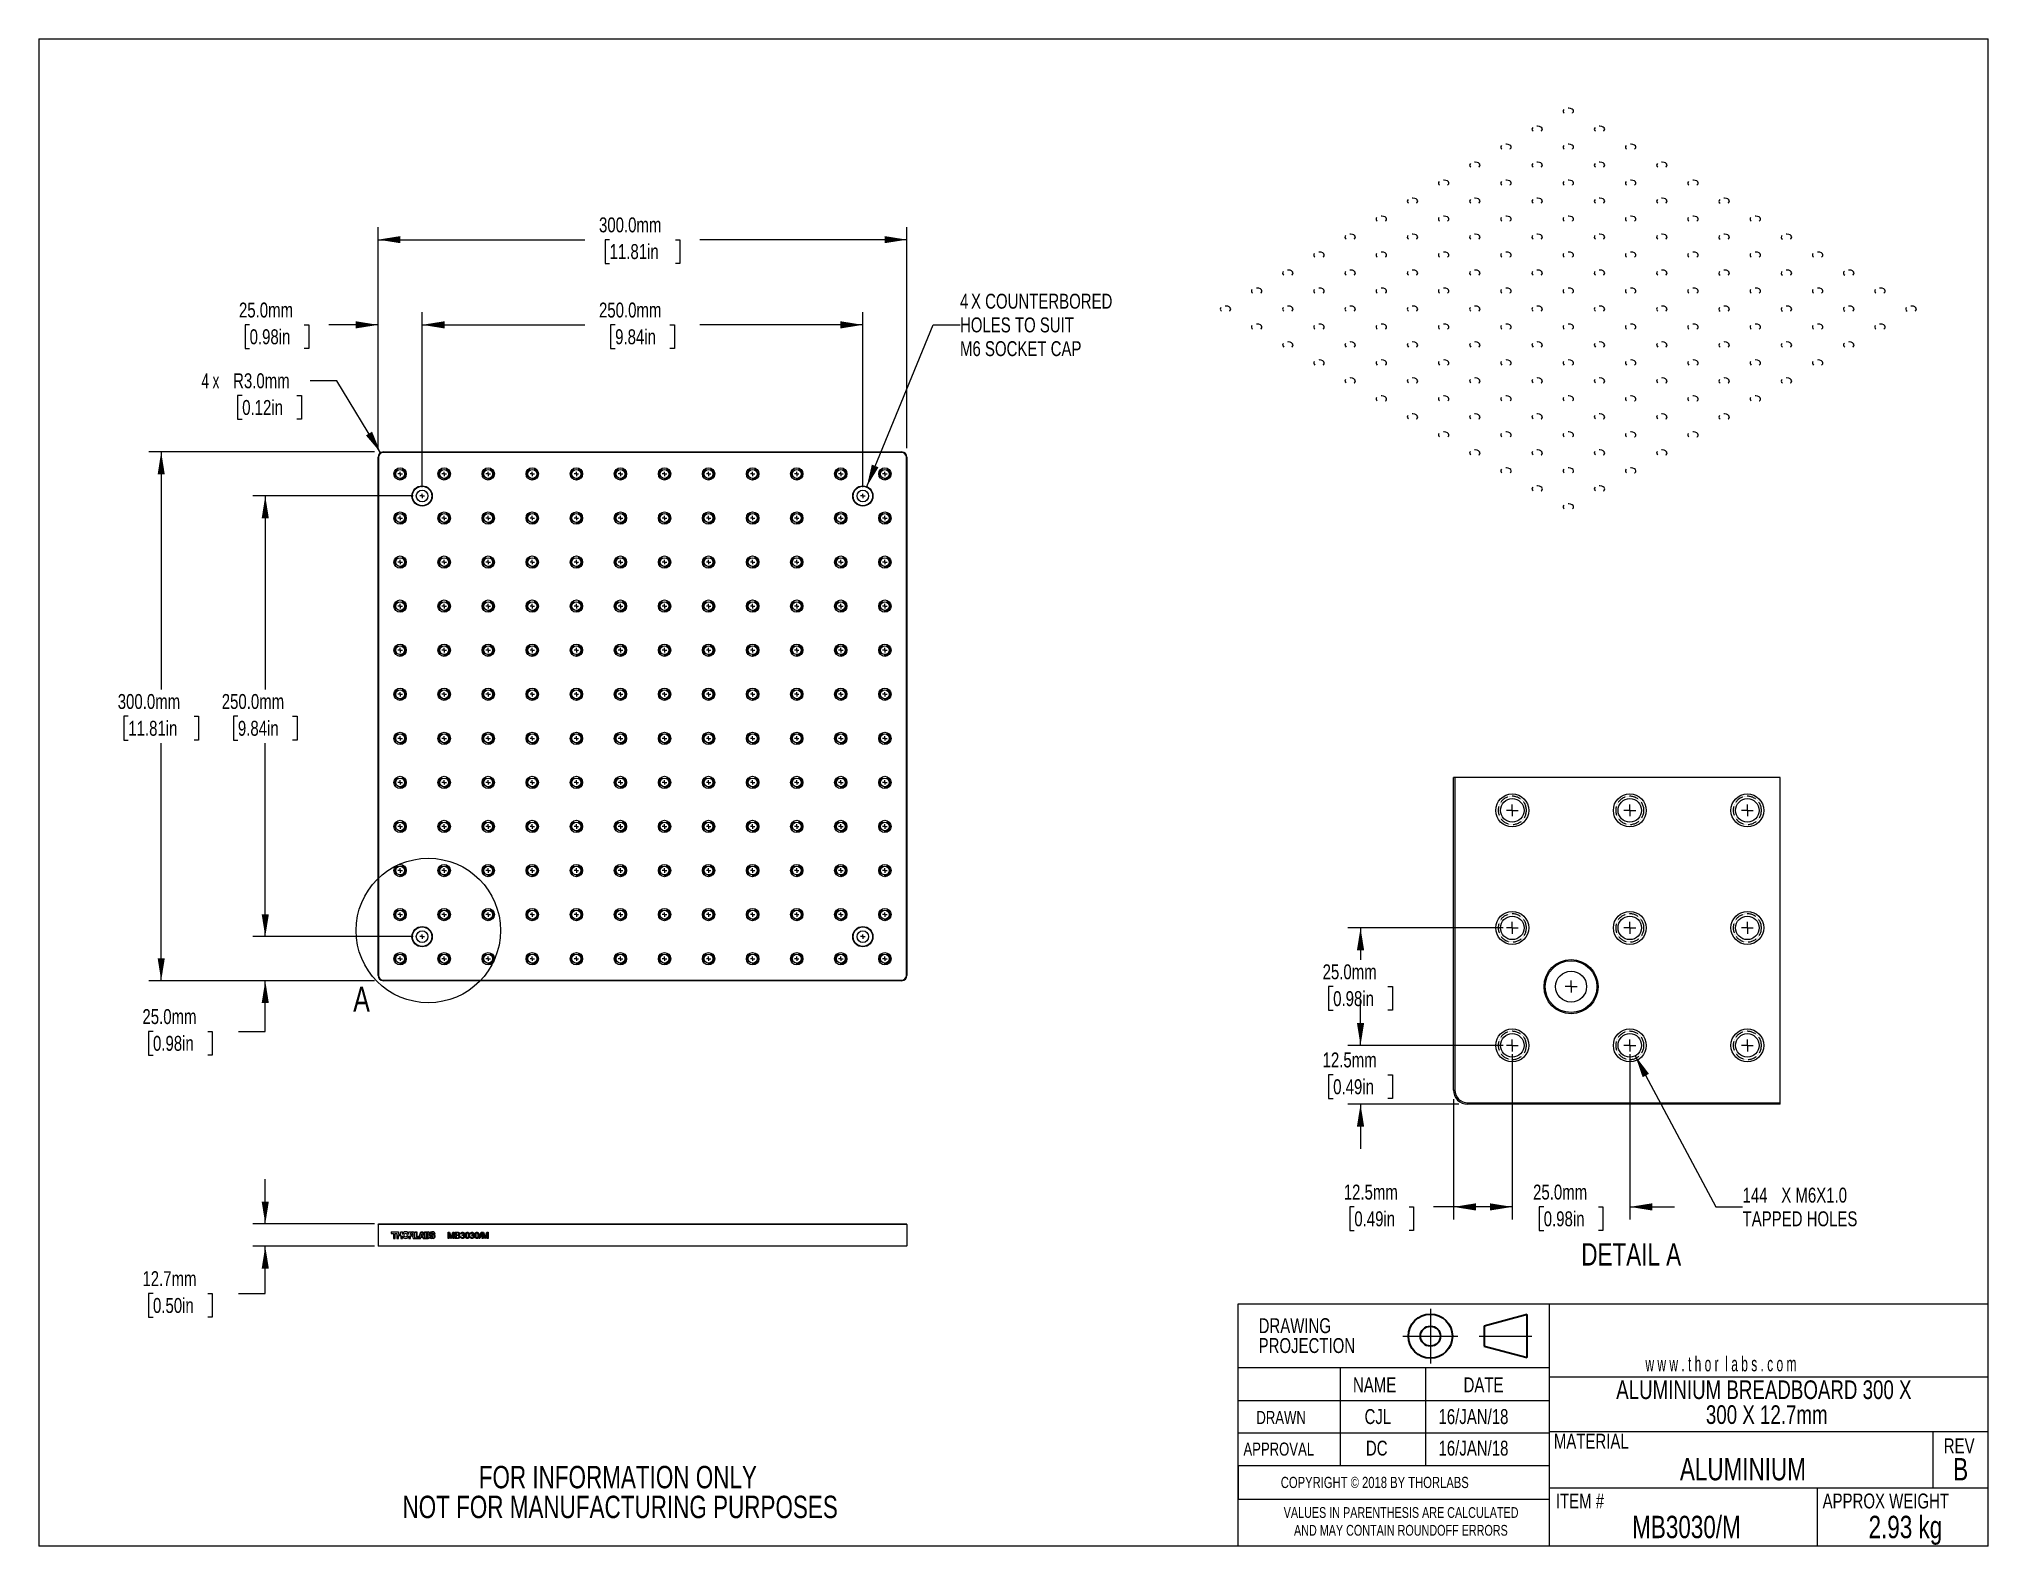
# Model space of a CAD drawing. Header units: millimetres. Extents: x 2 to 278, y 1 to 215.
import ezdxf

# ---------------------------------------------------------------- set-up
doc = ezdxf.new("R2010")
doc.units = ezdxf.units.MM
doc.header["$PDSIZE"] = -1
doc.linetypes.add('CENTERX2', pattern=[20.32, 12.7, -2.54, 2.54, -2.54])
doc.linetypes.add('HIDDEN', pattern=[1.905, 1.27, -0.635])
doc.styles.add('SLDTEXTSTYLE0', font='TXT', dxfattribs={"width": 0.75})
doc.styles.add('SLDTEXTSTYLE1', font='TXT', dxfattribs={"width": 0.6})
doc.styles.add('SLDTEXTSTYLE2', font='TXT', dxfattribs={"width": 0.666667})
doc.dimstyles.new('SLDDIMSTYLE0', dxfattribs={"dimtxt": 2.116667, "dimasz": 3.175, "dimexe": 0, "dimexo": 0.0625, "dimgap": 0.529167, "dimtad": 0, "dimtih": 1, "dimtoh": 1, "dimdec": 1, "dimlfac": 4, "dimrnd": 1e-09, "dimzin": 4, "dimdsep": 46, "dimtxsty": 'SLDTEXTSTYLE0', "dimsah": 1, "dimcen": 0.09, "dimadec": 0, "dimazin": 1, "dimtfac": 1, "dimtdec": 1, "dimtofl": 0, "dimtmove": 0, "dimatfit": 3, "dimfxl": 1, "dimfrac": 2, "dimtolj": 1, "dimtzin": 12, "dimarcsym": 0})
doc.dimstyles.new('SLDDIMSTYLE1', dxfattribs={"dimtxt": 2.116667, "dimasz": 3.175, "dimexe": 0, "dimexo": 0.0625, "dimgap": 0.529167, "dimtad": 0, "dimtih": 1, "dimtoh": 1, "dimdec": 1, "dimlfac": 4, "dimrnd": 1e-09, "dimzin": 4, "dimdsep": 46, "dimtxsty": 'SLDTEXTSTYLE0', "dimsah": 1, "dimcen": 0.09, "dimadec": 0, "dimazin": 1, "dimtfac": 1, "dimtdec": 1, "dimtmove": 0, "dimatfit": 0, "dimfxl": 1, "dimfrac": 2, "dimtolj": 1, "dimtzin": 12, "dimarcsym": 0})
doc.dimstyles.new('SLDDIMSTYLE2', dxfattribs={"dimtxt": 2.116667, "dimasz": 3.175, "dimexe": 0, "dimexo": 0.0625, "dimgap": 0.529167, "dimtad": 0, "dimtih": 1, "dimtoh": 1, "dimdec": 1, "dimlfac": 4, "dimrnd": 1e-09, "dimzin": 4, "dimdsep": 46, "dimtxsty": 'SLDTEXTSTYLE0', "dimsah": 1, "dimcen": 0, "dimadec": 0, "dimazin": 1, "dimtfac": 1, "dimtdec": 1, "dimtofl": 0, "dimtmove": 0, "dimatfit": 3, "dimfxl": 1, "dimfrac": 2, "dimtolj": 1, "dimtzin": 12, "dimarcsym": 0})
doc.dimstyles.new('SLDDIMSTYLE3', dxfattribs={"dimtxt": 2.116667, "dimasz": 3.175, "dimexe": 0, "dimexo": 0.0625, "dimgap": 0.529167, "dimtad": 0, "dimtih": 1, "dimtoh": 1, "dimdec": 1, "dimlfac": 4, "dimrnd": 1e-09, "dimzin": 12, "dimdsep": 46, "dimtxsty": 'SLDTEXTSTYLE0', "dimsah": 1, "dimcen": 0.09, "dimadec": 0, "dimazin": 3, "dimtfac": 1, "dimtdec": 1, "dimtmove": 0, "dimatfit": 0, "dimfxl": 1, "dimfrac": 2, "dimtolj": 1, "dimtzin": 12, "dimarcsym": 0})
doc.dimstyles.new('SLDDIMSTYLE4', dxfattribs={"dimtxt": 2.116667, "dimasz": 3.175, "dimexe": 0, "dimexo": 0.0625, "dimgap": 0.529167, "dimtad": 0, "dimtih": 1, "dimtoh": 1, "dimdec": 1, "dimlfac": 1.5, "dimrnd": 1e-09, "dimzin": 12, "dimdsep": 46, "dimtxsty": 'SLDTEXTSTYLE0', "dimsah": 1, "dimcen": 0.09, "dimadec": 0, "dimazin": 3, "dimtfac": 1, "dimtdec": 1, "dimtofl": 0, "dimtmove": 0, "dimatfit": 3, "dimfxl": 1, "dimfrac": 2, "dimtolj": 1, "dimtzin": 12, "dimarcsym": 0})
doc.dimstyles.new('SLDDIMSTYLE5', dxfattribs={"dimtxt": 2.116667, "dimasz": 3.175, "dimexe": 0, "dimexo": 0.0625, "dimgap": 0.529167, "dimtad": 0, "dimtih": 1, "dimtoh": 1, "dimdec": 1, "dimlfac": 1.5, "dimrnd": 1e-09, "dimzin": 4, "dimdsep": 46, "dimtxsty": 'SLDTEXTSTYLE0', "dimsah": 1, "dimcen": 0.09, "dimadec": 0, "dimazin": 1, "dimtfac": 1, "dimtdec": 1, "dimtmove": 0, "dimatfit": 0, "dimfxl": 1, "dimfrac": 2, "dimtolj": 1, "dimtzin": 12, "dimarcsym": 0})
doc.dimstyles.new('SLDDIMSTYLE6', dxfattribs={"dimtxt": 2.116667, "dimasz": 3.175, "dimexe": 0, "dimexo": 0.0625, "dimgap": 0.529167, "dimtad": 0, "dimtih": 1, "dimtoh": 1, "dimdec": 1, "dimlfac": 1.5, "dimrnd": 1e-09, "dimzin": 12, "dimdsep": 46, "dimtxsty": 'SLDTEXTSTYLE0', "dimsah": 1, "dimcen": 0.09, "dimadec": 0, "dimazin": 3, "dimtfac": 1, "dimtdec": 1, "dimtmove": 0, "dimatfit": 0, "dimfxl": 1, "dimfrac": 2, "dimtolj": 1, "dimtzin": 12, "dimarcsym": 0})
doc.dimstyles.new('SLDDIMSTYLE7', dxfattribs={"dimtxt": 2.116667, "dimasz": 3.175, "dimexe": 0, "dimexo": 0.0625, "dimgap": 0.529167, "dimtad": 0, "dimtih": 1, "dimtoh": 1, "dimdec": 1, "dimlfac": 1.5, "dimrnd": 1e-09, "dimzin": 4, "dimdsep": 46, "dimtxsty": 'SLDTEXTSTYLE0', "dimsah": 1, "dimcen": 0.09, "dimadec": 0, "dimazin": 1, "dimtfac": 1, "dimtdec": 1, "dimtofl": 0, "dimtmove": 0, "dimatfit": 3, "dimfxl": 1, "dimfrac": 2, "dimtolj": 1, "dimtzin": 12, "dimarcsym": 0})
doc.dimstyles.new('SLDDIMSTYLE8', dxfattribs={"dimtxt": 2.116667, "dimasz": 3.175, "dimexe": 0, "dimexo": 0.0625, "dimgap": 0.529167, "dimtad": 0, "dimtih": 1, "dimtoh": 1, "dimdec": 6, "dimlfac": 1.5, "dimrnd": 1e-09, "dimzin": 12, "dimdsep": 46, "dimtxsty": 'SLDTEXTSTYLE0', "dimsah": 1, "dimcen": 0, "dimadec": 0, "dimazin": 3, "dimtfac": 1, "dimtdec": 1, "dimtofl": 0, "dimtmove": 0, "dimatfit": 3, "dimfxl": 1, "dimfrac": 2, "dimtolj": 1, "dimtzin": 12, "dimarcsym": 0})

msp = doc.modelspace()

# ---------------------------------------------------------------- texts
at = {"color": 7, "linetype": 'Continuous', "lineweight": 18, "insert": (46.14264536, 80.22472565), "char_height": 3.52777778, "attachment_point": 1, "style": 'SLDTEXTSTYLE0'}
msp.add_mtext('A', dxfattribs=at)
at = {"color": 7, "linetype": 'Continuous', "lineweight": 0}
for s, insert, char_height, attachment_point, style in [('DETAIL A', (227.38881031, 43.85441393), 3.175, 2, 'SLDTEXTSTYLE0'), ('w w w . t h o r  l a b s . c o m', (229.40290648, 27.79574806), 2.1166666667, 1, 'SLDTEXTSTYLE1'), ('NAME', (187.92735883, 24.82213958), 2.116666667, 1, 'SLDTEXTSTYLE0'), ('DATE', (203.61450739, 24.82213958), 2.116666667, 1, 'SLDTEXTSTYLE0'), ('DRAWN', (174.23094657, 20.05455393), 1.852083333, 1, 'SLDTEXTSTYLE0'), ('CJL', (189.57365518, 20.31771481), 2.116666667, 1, 'SLDTEXTSTYLE0'), ('16/JAN/18', (200.0600263, 20.31771481), 2.116666667, 1, 'SLDTEXTSTYLE0'), ('MATERIAL', (216.41997661, 16.82431786), 2.116666667, 1, 'SLDTEXTSTYLE0'), ('APPROVAL', (172.39601245, 15.57871697), 1.852083333, 1, 'SLDTEXTSTYLE0'), ('DC', (189.76344652, 15.84187786), 2.116666667, 1, 'SLDTEXTSTYLE0'), ('16/JAN/18', (200.0600263, 15.84187786), 2.116666667, 1, 'SLDTEXTSTYLE0'), ('REV', (271.71606537, 16.16717463), 2.116666667, 1, 'SLDTEXTSTYLE0'), ('ALUMINIUM', (243.22788752, 13.39307574), 3.175, 2, 'SLDTEXTSTYLE0'), ('B', (274.11687194, 13.39307574), 3.175, 2, 'SLDTEXTSTYLE0'), ('COPYRIGHT © 2018 BY THORLABS', (177.69258319, 10.71421015), 1.5875, 1, 'SLDTEXTSTYLE0'), ('ITEM #', (216.70040353, 8.34947919), 2.116666667, 1, 'SLDTEXTSTYLE0'), ('APPROX WEIGHT', (254.53180009, 8.34947919), 2.1166666667, 1, 'SLDTEXTSTYLE0'), ('MB3030/M', (235.22101817, 5.19218853), 3.175, 2, 'SLDTEXTSTYLE0'), ('2.93 kg', (266.27219367, 5.19218853), 3.175, 2, 'SLDTEXTSTYLE0')]:
    msp.add_mtext(s, dxfattribs=dict(at, insert=insert, char_height=char_height, attachment_point=attachment_point, style=style))

# ---------------------------------------------------------------- blocks, each defined once
blk = doc.blocks.new('Third Angle Projection Block')
at = {"color": 7, "linetype": 'CENTERX2', "lineweight": 18}
for p, q in [((101.48, 23.81), (101.48, 14.07)), ((96.6, 18.94), (106.35, 18.94)), ((110.14, 18.94), (119.45, 18.94))]:
    blk.add_line(p, q, dxfattribs=at)
at = {"color": 7, "linetype": 'Continuous', "lineweight": 35}
for p, q in [((118.62, 22.75), (111, 20.71)), ((118.62, 15.13), (118.62, 22.75)), ((111, 20.71), (111, 17.17)), ((111, 17.17), (118.62, 15.13))]:
    blk.add_line(p, q, dxfattribs=at)
for radius in [3.9, 1.77]:
    blk.add_circle((101.48, 18.94), radius, dxfattribs=at)
at = {"color": 7, "linetype": 'Continuous', "lineweight": 0}
blk.add_point((101.48, 18.94), dxfattribs=at)
blk = doc.blocks.new('SW_NOTE_0')
at = {"color": 0, "linetype": 'Continuous', "lineweight": 0, "char_height": 1.524, "attachment_point": 2, "style": 'SLDTEXTSTYLE0'}
for s, insert in [('VALUES IN PARENTHESIS ARE CALCULATED', (19.91, 1.96)), ('AND MAY CONTAIN ROUNDOFF ERRORS', (19.88, -0.56))]:
    blk.add_mtext(s, dxfattribs=dict(at, insert=insert))
blk = doc.blocks.new('SW_NOTE_1')
at = {"color": 0, "linetype": 'Continuous', "lineweight": 0, "char_height": 2.117, "attachment_point": 1, "style": 'SLDTEXTSTYLE0'}
for s, insert in [('DRAWING', (0, 2.73)), ('PROJECTION', (0, -0.09))]:
    blk.add_mtext(s, dxfattribs=dict(at, insert=insert))
blk = doc.blocks.new('SW_NOTE_2')
at = {"color": 0, "linetype": 'Continuous', "lineweight": 0, "char_height": 3.175, "attachment_point": 2, "style": 'SLDTEXTSTYLE0'}
for s, insert in [('FOR INFORMATION ONLY', (25.05, 4.09)), ('NOT FOR MANUFACTURING PURPOSES', (25.38, -0.14))]:
    blk.add_mtext(s, dxfattribs=dict(at, insert=insert))
blk = doc.blocks.new('SW_NOTE_3')
at = {"color": 0, "linetype": 'Continuous', "lineweight": 0, "char_height": 2.6458, "attachment_point": 2, "style": 'SLDTEXTSTYLE0'}
for s, insert in [('ALUMINIUM BREADBOARD 300 X', (26.46, 3.41)), ('300 X 12.7mm', (26.87, -0.12))]:
    blk.add_mtext(s, dxfattribs=dict(at, insert=insert))
blk = doc.blocks.new('_D')
at = {"color": 7, "linetype": 'Continuous', "lineweight": 18}
for p, q in [((49.15, 156.08), (17.14, 156.08)), ((18.91, 156.08), (18.91, 122.37)), ((14.25, 118.58), (13.61, 118.58)), ((13.61, 118.58), (13.61, 115.21)), ((23.58, 118.58), (24.22, 118.58)), ((24.22, 118.58), (24.22, 115.21)), ((13.61, 115.21), (14.25, 115.21)), ((18.91, 81.08), (18.91, 114.79)), ((24.22, 115.21), (23.58, 115.21)), ((49.15, 81.08), (17.14, 81.08))]:
    blk.add_line(p, q, dxfattribs=at)
for points in [[(18.91, 156.08), (18.41, 152.9), (19.42, 152.9)], [(18.91, 81.08), (19.42, 84.25), (18.41, 84.25)]]:
    blk.add_solid(points, dxfattribs=at)
at = {"color": 7, "linetype": 'Continuous', "lineweight": 18, "char_height": 2.117, "attachment_point": 1, "style": 'SLDTEXTSTYLE0'}
for s, insert in [('300.0mm', (12.75, 121.74)), ('11.81in', (14.25, 117.94))]:
    blk.add_mtext(s, dxfattribs=dict(at, insert=insert))
blk = doc.blocks.new('_D_1')
at = {"color": 7, "linetype": 'Continuous', "lineweight": 18}
for p, q in [((54.65, 149.83), (31.89, 149.83)), ((33.67, 149.83), (33.67, 122.37)), ((29.79, 118.58), (29.15, 118.58)), ((29.15, 118.58), (29.15, 115.21)), ((37.55, 118.58), (38.19, 118.58)), ((38.19, 118.58), (38.19, 115.21)), ((29.15, 115.21), (29.79, 115.21)), ((33.67, 87.33), (33.67, 114.79)), ((38.19, 115.21), (37.55, 115.21)), ((54.65, 87.33), (31.89, 87.33))]:
    blk.add_line(p, q, dxfattribs=at)
for points in [[(33.67, 149.83), (33.16, 146.65), (34.18, 146.65)], [(33.67, 87.33), (34.18, 90.5), (33.16, 90.5)]]:
    blk.add_solid(points, dxfattribs=at)
at = {"color": 7, "linetype": 'Continuous', "lineweight": 18, "char_height": 2.117, "attachment_point": 1, "style": 'SLDTEXTSTYLE0'}
for s, insert in [('250.0mm', (27.5, 121.74)), ('9.84in', (29.79, 117.94))]:
    blk.add_mtext(s, dxfattribs=dict(at, insert=insert))
blk = doc.blocks.new('_D_2')
at = {"color": 7, "linetype": 'Continuous', "lineweight": 18}
for p, q in [((49.67, 156.6), (49.67, 187.96)), ((124.67, 156.6), (124.67, 187.96)), ((49.67, 186.18), (79.01, 186.18)), ((82.51, 186.18), (81.86, 186.18)), ((81.86, 186.18), (81.86, 182.82)), ((91.83, 186.18), (92.47, 186.18)), ((92.47, 186.18), (92.47, 182.82)), ((124.67, 186.18), (95.32, 186.18)), ((81.86, 182.82), (82.51, 182.82)), ((92.47, 182.82), (91.83, 182.82))]:
    blk.add_line(p, q, dxfattribs=at)
for points in [[(49.67, 186.18), (52.84, 185.68), (52.84, 186.69)], [(124.67, 186.18), (121.49, 186.69), (121.49, 185.68)]]:
    blk.add_solid(points, dxfattribs=at)
at = {"color": 7, "linetype": 'Continuous', "lineweight": 18, "char_height": 2.117, "attachment_point": 1, "style": 'SLDTEXTSTYLE0'}
for s, insert in [('300.0mm', (81, 189.34)), ('11.81in', (82.51, 185.55))]:
    blk.add_mtext(s, dxfattribs=dict(at, insert=insert))
blk = doc.blocks.new('_D_3')
at = {"color": 7, "linetype": 'Continuous', "lineweight": 18}
for p, q in [((55.92, 151.1), (55.92, 175.88)), ((118.42, 151.1), (118.42, 175.88)), ((55.92, 174.1), (79.01, 174.1)), ((83.29, 174.1), (82.65, 174.1)), ((82.65, 174.1), (82.65, 170.74)), ((91.05, 174.1), (91.69, 174.1)), ((91.69, 174.1), (91.69, 170.74)), ((118.42, 174.1), (95.32, 174.1)), ((82.65, 170.74), (83.29, 170.74)), ((91.69, 170.74), (91.05, 170.74))]:
    blk.add_line(p, q, dxfattribs=at)
for points in [[(55.92, 174.1), (59.09, 173.59), (59.09, 174.61)], [(118.42, 174.1), (115.24, 174.61), (115.24, 173.59)]]:
    blk.add_solid(points, dxfattribs=at)
at = {"color": 7, "linetype": 'Continuous', "lineweight": 18, "char_height": 2.117, "attachment_point": 1, "style": 'SLDTEXTSTYLE0'}
for s, insert in [('250.0mm', (81, 177.26)), ('9.84in', (83.29, 173.47))]:
    blk.add_mtext(s, dxfattribs=dict(at, insert=insert))
blk = doc.blocks.new('_D_4')
at = {"color": 7, "linetype": 'Continuous', "lineweight": 18}
for p, q in [((49.67, 156.6), (49.67, 175.88)), ((55.92, 151.1), (55.92, 175.88)), ((31.45, 174.1), (30.8, 174.1)), ((30.8, 174.1), (30.8, 170.74)), ((39.2, 174.1), (39.85, 174.1)), ((39.85, 174.1), (39.85, 170.74)), ((49.67, 174.1), (42.7, 174.1)), ((55.92, 174.1), (62.27, 174.1)), ((30.8, 170.74), (31.45, 170.74)), ((39.85, 170.74), (39.2, 170.74))]:
    blk.add_line(p, q, dxfattribs=at)
for points in [[(49.67, 174.1), (46.49, 174.61), (46.49, 173.59)], [(55.92, 174.1), (59.09, 173.59), (59.09, 174.61)]]:
    blk.add_solid(points, dxfattribs=at)
at = {"color": 7, "linetype": 'Continuous', "lineweight": 18, "char_height": 2.117, "attachment_point": 1, "style": 'SLDTEXTSTYLE0'}
for s, insert in [('25.0mm', (29.94, 177.26)), ('0.98in', (31.45, 173.47))]:
    blk.add_mtext(s, dxfattribs=dict(at, insert=insert))
blk = doc.blocks.new('_D_5')
at = {"color": 7, "linetype": 'Continuous', "lineweight": 18}
for p, q in [((33.67, 87.33), (33.67, 93.68)), ((54.65, 87.33), (31.89, 87.33)), ((49.15, 81.08), (31.89, 81.08)), ((33.67, 73.89), (33.67, 81.08)), ((17.75, 73.89), (17.11, 73.89)), ((17.11, 73.89), (17.11, 70.53)), ((25.51, 73.89), (26.15, 73.89)), ((26.15, 73.89), (26.15, 70.53)), ((29.86, 73.89), (33.67, 73.89)), ((17.11, 70.53), (17.75, 70.53)), ((26.15, 70.53), (25.51, 70.53))]:
    blk.add_line(p, q, dxfattribs=at)
for points in [[(33.67, 87.33), (34.18, 90.5), (33.16, 90.5)], [(33.67, 81.08), (33.16, 77.9), (34.18, 77.9)]]:
    blk.add_solid(points, dxfattribs=at)
at = {"color": 7, "linetype": 'Continuous', "lineweight": 18, "char_height": 2.117, "attachment_point": 1, "style": 'SLDTEXTSTYLE0'}
for s, insert in [('25.0mm', (16.25, 77.05)), ('0.98in', (17.75, 73.26))]:
    blk.add_mtext(s, dxfattribs=dict(at, insert=insert))
blk = doc.blocks.new('SW_RADIAL_DIMENSION_0')
at = {"color": 0, "linetype": 'Continuous', "lineweight": 18}
for p, q in [((-13.23, -24.63), (-3.81, -1.68)), ((-3.81, -1.68), (0, -1.68))]:
    blk.add_line(p, q, dxfattribs=at)
blk.add_solid([(-13.23, -24.63), (-11.56, -21.88), (-12.5, -21.5)], dxfattribs=at)
at = {"color": 0, "linetype": 'Continuous', "lineweight": 18, "attachment_point": 1, "style": 'SLDTEXTSTYLE0'}
for s, insert, char_height in [('4', (0, 2.73), 2.12), ('X COUNTERBORED', (1.56, 2.73), 2.1167), ('HOLES TO SUIT', (0, -0.63), 2.1167), ('M6 SOCKET CAP', (0, -4), 2.1167)]:
    blk.add_mtext(s, dxfattribs=dict(at, insert=insert, char_height=char_height))
blk = doc.blocks.new('_D_6')
at = {"color": 7, "linetype": 'Continuous', "lineweight": 18}
for p, q in [((43.83, 166.18), (40.02, 166.18)), ((50.03, 155.97), (43.83, 166.18)), ((30.4, 164.07), (29.75, 164.07)), ((29.75, 164.07), (29.75, 160.71)), ((38.15, 164.07), (38.8, 164.07)), ((38.8, 164.07), (38.8, 160.71)), ((29.75, 160.71), (30.4, 160.71)), ((38.8, 160.71), (38.15, 160.71))]:
    blk.add_line(p, q, dxfattribs=at)
blk.add_solid([(50.03, 155.97), (48.82, 158.95), (47.95, 158.42)], dxfattribs=at)
at = {"color": 7, "linetype": 'Continuous', "lineweight": 18, "char_height": 2.117, "attachment_point": 1}
for s, insert, style in [('4 x', (24.63, 167.23), 'SLDTEXTSTYLE2'), ('R3.0mm', (29.11, 167.23), 'SLDTEXTSTYLE0'), ('0.12in', (30.4, 163.44), 'SLDTEXTSTYLE0')]:
    blk.add_mtext(s, dxfattribs=dict(at, insert=insert, style=style))
blk = doc.blocks.new('SW_CENTERMARKSYMBOL_0')
at = {"color": 0, "linetype": 'Continuous', "lineweight": 0}
for q in [(-0.3175, 0), (0, 0.3175), (0, -0.3175), (0.3175, 0)]:
    blk.add_line((0, 0), q, dxfattribs=at)
blk = doc.blocks.new('SW_CENTERMARKSYMBOL_1')
at = {"color": 0, "linetype": 'Continuous', "lineweight": 0}
for q in [(-0.3175, 0), (0, 0.3175), (0, -0.3175), (0.3175, 0)]:
    blk.add_line((0, 0), q, dxfattribs=at)
blk = doc.blocks.new('SW_CENTERMARKSYMBOL_2')
at = {"color": 0, "linetype": 'Continuous', "lineweight": 0}
for q in [(-0.3175, 0), (0, 0.3175), (0, -0.3175), (0.3175, 0)]:
    blk.add_line((0, 0), q, dxfattribs=at)
blk = doc.blocks.new('SW_CENTERMARKSYMBOL_3')
at = {"color": 0, "linetype": 'Continuous', "lineweight": 0}
for q in [(-0.3175, 0), (0, 0.3175), (0, -0.3175), (0.3175, 0)]:
    blk.add_line((0, 0), q, dxfattribs=at)
blk = doc.blocks.new('SW_CENTERMARKSYMBOL_4')
at = {"color": 0, "linetype": 'Continuous', "lineweight": 0}
for p, q in [((-6.25, 68.75), (-6.5675, 68.75)), ((-6.25, 68.75), (-6.25, 69.0675)), ((-6.25, 68.75), (-6.25, 68.4325)), ((-6.25, 68.75), (-5.9325, 68.75)), ((0, 68.75), (-0.3175, 68.75)), ((0, 68.75), (0, 69.0675)), ((0, 68.75), (0, 68.4325)), ((0, 68.75), (0.3175, 68.75)), ((6.25, 68.75), (5.9325, 68.75)), ((6.25, 68.75), (6.25, 69.0675)), ((6.25, 68.75), (6.25, 68.4325)), ((6.25, 68.75), (6.5675, 68.75)), ((12.5, 68.75), (12.1825, 68.75)), ((12.5, 68.75), (12.5, 69.0675)), ((12.5, 68.75), (12.5, 68.4325)), ((12.5, 68.75), (12.8175, 68.75)), ((18.75, 68.75), (18.4325, 68.75)), ((18.75, 68.75), (18.75, 69.0675)), ((18.75, 68.75), (18.75, 68.4325)), ((18.75, 68.75), (19.0675, 68.75)), ((25, 68.75), (24.6825, 68.75)), ((25, 68.75), (25, 69.0675)), ((25, 68.75), (25, 68.4325)), ((25, 68.75), (25.3175, 68.75)), ((31.25, 68.75), (30.9325, 68.75)), ((31.25, 68.75), (31.25, 69.0675)), ((31.25, 68.75), (31.25, 68.4325)), ((31.25, 68.75), (31.5675, 68.75)), ((37.5, 68.75), (37.1825, 68.75)), ((37.5, 68.75), (37.5, 69.0675)), ((37.5, 68.75), (37.5, 68.4325)), ((37.5, 68.75), (37.8175, 68.75)), ((43.75, 68.75), (43.4325, 68.75)), ((43.75, 68.75), (43.75, 69.0675)), ((43.75, 68.75), (43.75, 68.4325)), ((43.75, 68.75), (44.0675, 68.75)), ((50, 68.75), (49.6825, 68.75)), ((50, 68.75), (50, 69.0675)), ((50, 68.75), (50, 68.4325)), ((50, 68.75), (50.3175, 68.75)), ((56.25, 68.75), (55.9325, 68.75)), ((56.25, 68.75), (56.25, 69.0675)), ((56.25, 68.75), (56.25, 68.4325)), ((56.25, 68.75), (56.5675, 68.75)), ((62.5, 68.75), (62.1825, 68.75)), ((62.5, 68.75), (62.5, 69.0675)), ((62.5, 68.75), (62.5, 68.4325)), ((62.5, 68.75), (62.8175, 68.75)), ((-6.25, 62.5), (-6.5675, 62.5)), ((-6.25, 62.5), (-6.25, 62.8175)), ((-6.25, 62.5), (-6.25, 62.1825)), ((-6.25, 62.5), (-5.9325, 62.5)), ((0, 62.5), (-0.3175, 62.5)), ((0, 62.5), (0, 62.8175)), ((0, 62.5), (0, 62.1825)), ((0, 62.5), (0.3175, 62.5)), ((6.25, 62.5), (5.9325, 62.5)), ((6.25, 62.5), (6.25, 62.8175)), ((6.25, 62.5), (6.25, 62.1825)), ((6.25, 62.5), (6.5675, 62.5)), ((12.5, 62.5), (12.1825, 62.5)), ((12.5, 62.5), (12.5, 62.8175)), ((12.5, 62.5), (12.5, 62.1825)), ((12.5, 62.5), (12.8175, 62.5)), ((18.75, 62.5), (18.4325, 62.5)), ((18.75, 62.5), (18.75, 62.8175)), ((18.75, 62.5), (18.75, 62.1825)), ((18.75, 62.5), (19.0675, 62.5)), ((25, 62.5), (24.6825, 62.5)), ((25, 62.5), (25, 62.8175)), ((25, 62.5), (25, 62.1825)), ((25, 62.5), (25.3175, 62.5)), ((31.25, 62.5), (30.9325, 62.5)), ((31.25, 62.5), (31.25, 62.8175)), ((31.25, 62.5), (31.25, 62.1825)), ((31.25, 62.5), (31.5675, 62.5)), ((37.5, 62.5), (37.1825, 62.5)), ((37.5, 62.5), (37.5, 62.8175)), ((37.5, 62.5), (37.5, 62.1825)), ((37.5, 62.5), (37.8175, 62.5)), ((43.75, 62.5), (43.4325, 62.5)), ((43.75, 62.5), (43.75, 62.8175)), ((43.75, 62.5), (43.75, 62.1825)), ((43.75, 62.5), (44.0675, 62.5)), ((50, 62.5), (49.6825, 62.5)), ((50, 62.5), (50, 62.8175)), ((50, 62.5), (50, 62.1825)), ((50, 62.5), (50.3175, 62.5)), ((56.25, 62.5), (55.9325, 62.5)), ((56.25, 62.5), (56.25, 62.8175)), ((56.25, 62.5), (56.25, 62.1825)), ((56.25, 62.5), (56.5675, 62.5)), ((62.5, 62.5), (62.1825, 62.5)), ((62.5, 62.5), (62.5, 62.8175)), ((62.5, 62.5), (62.5, 62.1825)), ((62.5, 62.5), (62.8175, 62.5)), ((-6.25, 56.25), (-6.5675, 56.25)), ((-6.25, 56.25), (-6.25, 56.5675)), ((-6.25, 56.25), (-6.25, 55.9325)), ((-6.25, 56.25), (-5.9325, 56.25)), ((0, 56.25), (-0.3175, 56.25)), ((0, 56.25), (0, 56.5675)), ((0, 56.25), (0, 55.9325)), ((0, 56.25), (0.3175, 56.25)), ((6.25, 56.25), (5.9325, 56.25)), ((6.25, 56.25), (6.25, 56.5675)), ((6.25, 56.25), (6.25, 55.9325)), ((6.25, 56.25), (6.5675, 56.25)), ((12.5, 56.25), (12.1825, 56.25)), ((12.5, 56.25), (12.5, 56.5675)), ((12.5, 56.25), (12.5, 55.9325)), ((12.5, 56.25), (12.8175, 56.25)), ((18.75, 56.25), (18.4325, 56.25)), ((18.75, 56.25), (18.75, 56.5675)), ((18.75, 56.25), (18.75, 55.9325)), ((18.75, 56.25), (19.0675, 56.25)), ((25, 56.25), (24.6825, 56.25)), ((25, 56.25), (25, 56.5675)), ((25, 56.25), (25, 55.9325)), ((25, 56.25), (25.3175, 56.25)), ((31.25, 56.25), (30.9325, 56.25)), ((31.25, 56.25), (31.25, 56.5675)), ((31.25, 56.25), (31.25, 55.9325)), ((31.25, 56.25), (31.5675, 56.25)), ((37.5, 56.25), (37.1825, 56.25)), ((37.5, 56.25), (37.5, 56.5675)), ((37.5, 56.25), (37.5, 55.9325)), ((37.5, 56.25), (37.8175, 56.25)), ((43.75, 56.25), (43.4325, 56.25)), ((43.75, 56.25), (43.75, 56.5675)), ((43.75, 56.25), (43.75, 55.9325)), ((43.75, 56.25), (44.0675, 56.25)), ((50, 56.25), (49.6825, 56.25)), ((50, 56.25), (50, 56.5675)), ((50, 56.25), (50, 55.9325)), ((50, 56.25), (50.3175, 56.25)), ((56.25, 56.25), (55.9325, 56.25)), ((56.25, 56.25), (56.25, 56.5675)), ((56.25, 56.25), (56.25, 55.9325)), ((56.25, 56.25), (56.5675, 56.25)), ((62.5, 56.25), (62.1825, 56.25)), ((62.5, 56.25), (62.5, 56.5675)), ((62.5, 56.25), (62.5, 55.9325)), ((62.5, 56.25), (62.8175, 56.25)), ((-6.25, 50), (-6.5675, 50)), ((-6.25, 50), (-6.25, 50.3175)), ((-6.25, 50), (-6.25, 49.6825)), ((-6.25, 50), (-5.9325, 50)), ((0, 50), (-0.3175, 50)), ((0, 50), (0, 50.3175)), ((0, 50), (0, 49.6825)), ((0, 50), (0.3175, 50)), ((6.25, 50), (5.9325, 50)), ((6.25, 50), (6.25, 50.3175)), ((6.25, 50), (6.25, 49.6825)), ((6.25, 50), (6.5675, 50)), ((12.5, 50), (12.1825, 50)), ((12.5, 50), (12.5, 50.3175)), ((12.5, 50), (12.5, 49.6825)), ((12.5, 50), (12.8175, 50)), ((18.75, 50), (18.4325, 50)), ((18.75, 50), (18.75, 50.3175)), ((18.75, 50), (18.75, 49.6825)), ((18.75, 50), (19.0675, 50)), ((25, 50), (24.6825, 50)), ((25, 50), (25, 50.3175)), ((25, 50), (25, 49.6825)), ((25, 50), (25.3175, 50)), ((31.25, 50), (30.9325, 50)), ((31.25, 50), (31.25, 50.3175)), ((31.25, 50), (31.25, 49.6825)), ((31.25, 50), (31.5675, 50)), ((37.5, 50), (37.1825, 50)), ((37.5, 50), (37.5, 50.3175)), ((37.5, 50), (37.5, 49.6825)), ((37.5, 50), (37.8175, 50)), ((43.75, 50), (43.4325, 50)), ((43.75, 50), (43.75, 50.3175)), ((43.75, 50), (43.75, 49.6825)), ((43.75, 50), (44.0675, 50)), ((50, 50), (49.6825, 50)), ((50, 50), (50, 50.3175)), ((50, 50), (50, 49.6825)), ((50, 50), (50.3175, 50)), ((56.25, 50), (55.9325, 50)), ((56.25, 50), (56.25, 50.3175)), ((56.25, 50), (56.25, 49.6825)), ((56.25, 50), (56.5675, 50)), ((62.5, 50), (62.1825, 50)), ((62.5, 50), (62.5, 50.3175)), ((62.5, 50), (62.5, 49.6825)), ((62.5, 50), (62.8175, 50)), ((-6.25, 43.75), (-6.5675, 43.75)), ((-6.25, 43.75), (-6.25, 44.0675)), ((-6.25, 43.75), (-6.25, 43.4325)), ((-6.25, 43.75), (-5.9325, 43.75)), ((0, 43.75), (-0.3175, 43.75)), ((0, 43.75), (0, 44.0675)), ((0, 43.75), (0, 43.4325)), ((0, 43.75), (0.3175, 43.75)), ((6.25, 43.75), (5.9325, 43.75)), ((6.25, 43.75), (6.25, 44.0675)), ((6.25, 43.75), (6.25, 43.4325)), ((6.25, 43.75), (6.5675, 43.75)), ((12.5, 43.75), (12.1825, 43.75)), ((12.5, 43.75), (12.5, 44.0675)), ((12.5, 43.75), (12.5, 43.4325)), ((12.5, 43.75), (12.8175, 43.75)), ((18.75, 43.75), (18.4325, 43.75)), ((18.75, 43.75), (18.75, 44.0675)), ((18.75, 43.75), (18.75, 43.4325)), ((18.75, 43.75), (19.0675, 43.75)), ((25, 43.75), (24.6825, 43.75)), ((25, 43.75), (25, 44.0675)), ((25, 43.75), (25, 43.4325)), ((25, 43.75), (25.3175, 43.75)), ((31.25, 43.75), (30.9325, 43.75)), ((31.25, 43.75), (31.25, 44.0675)), ((31.25, 43.75), (31.25, 43.4325)), ((31.25, 43.75), (31.5675, 43.75)), ((37.5, 43.75), (37.1825, 43.75)), ((37.5, 43.75), (37.5, 44.0675)), ((37.5, 43.75), (37.5, 43.4325)), ((37.5, 43.75), (37.8175, 43.75)), ((43.75, 43.75), (43.4325, 43.75)), ((43.75, 43.75), (43.75, 44.0675)), ((43.75, 43.75), (43.75, 43.4325)), ((43.75, 43.75), (44.0675, 43.75)), ((50, 43.75), (49.6825, 43.75)), ((50, 43.75), (50, 44.0675)), ((50, 43.75), (50, 43.4325)), ((50, 43.75), (50.3175, 43.75)), ((56.25, 43.75), (55.9325, 43.75)), ((56.25, 43.75), (56.25, 44.0675)), ((56.25, 43.75), (56.25, 43.4325)), ((56.25, 43.75), (56.5675, 43.75)), ((62.5, 43.75), (62.1825, 43.75)), ((62.5, 43.75), (62.5, 44.0675)), ((62.5, 43.75), (62.5, 43.4325)), ((62.5, 43.75), (62.8175, 43.75)), ((-6.25, 37.5), (-6.5675, 37.5)), ((-6.25, 37.5), (-6.25, 37.8175)), ((-6.25, 37.5), (-6.25, 37.1825)), ((-6.25, 37.5), (-5.9325, 37.5)), ((0, 37.5), (-0.3175, 37.5)), ((0, 37.5), (0, 37.8175)), ((0, 37.5), (0, 37.1825)), ((0, 37.5), (0.3175, 37.5)), ((6.25, 37.5), (5.9325, 37.5)), ((6.25, 37.5), (6.25, 37.8175)), ((6.25, 37.5), (6.25, 37.1825)), ((6.25, 37.5), (6.5675, 37.5)), ((12.5, 37.5), (12.1825, 37.5)), ((12.5, 37.5), (12.5, 37.8175)), ((12.5, 37.5), (12.5, 37.1825)), ((12.5, 37.5), (12.8175, 37.5)), ((18.75, 37.5), (18.4325, 37.5)), ((18.75, 37.5), (18.75, 37.8175)), ((18.75, 37.5), (18.75, 37.1825)), ((18.75, 37.5), (19.0675, 37.5)), ((25, 37.5), (24.6825, 37.5)), ((25, 37.5), (25, 37.8175)), ((25, 37.5), (25, 37.1825)), ((25, 37.5), (25.3175, 37.5)), ((31.25, 37.5), (30.9325, 37.5)), ((31.25, 37.5), (31.25, 37.8175)), ((31.25, 37.5), (31.25, 37.1825)), ((31.25, 37.5), (31.5675, 37.5)), ((37.5, 37.5), (37.1825, 37.5)), ((37.5, 37.5), (37.5, 37.8175)), ((37.5, 37.5), (37.5, 37.1825)), ((37.5, 37.5), (37.8175, 37.5)), ((43.75, 37.5), (43.4325, 37.5)), ((43.75, 37.5), (43.75, 37.8175)), ((43.75, 37.5), (43.75, 37.1825)), ((43.75, 37.5), (44.0675, 37.5)), ((50, 37.5), (49.6825, 37.5)), ((50, 37.5), (50, 37.8175)), ((50, 37.5), (50, 37.1825)), ((50, 37.5), (50.3175, 37.5)), ((56.25, 37.5), (55.9325, 37.5)), ((56.25, 37.5), (56.25, 37.8175)), ((56.25, 37.5), (56.25, 37.1825)), ((56.25, 37.5), (56.5675, 37.5)), ((62.5, 37.5), (62.1825, 37.5)), ((62.5, 37.5), (62.5, 37.8175)), ((62.5, 37.5), (62.5, 37.1825)), ((62.5, 37.5), (62.8175, 37.5)), ((-6.25, 31.25), (-6.5675, 31.25)), ((-6.25, 31.25), (-6.25, 31.5675)), ((-6.25, 31.25), (-6.25, 30.9325)), ((-6.25, 31.25), (-5.9325, 31.25)), ((0, 31.25), (-0.3175, 31.25)), ((0, 31.25), (0, 31.5675)), ((0, 31.25), (0, 30.9325)), ((0, 31.25), (0.3175, 31.25)), ((6.25, 31.25), (5.9325, 31.25)), ((6.25, 31.25), (6.25, 31.5675)), ((6.25, 31.25), (6.25, 30.9325)), ((6.25, 31.25), (6.5675, 31.25)), ((12.5, 31.25), (12.1825, 31.25)), ((12.5, 31.25), (12.5, 31.5675)), ((12.5, 31.25), (12.5, 30.9325)), ((12.5, 31.25), (12.8175, 31.25)), ((18.75, 31.25), (18.4325, 31.25)), ((18.75, 31.25), (18.75, 31.5675)), ((18.75, 31.25), (18.75, 30.9325)), ((18.75, 31.25), (19.0675, 31.25)), ((25, 31.25), (24.6825, 31.25)), ((25, 31.25), (25, 31.5675)), ((25, 31.25), (25, 30.9325)), ((25, 31.25), (25.3175, 31.25)), ((31.25, 31.25), (30.9325, 31.25)), ((31.25, 31.25), (31.25, 31.5675)), ((31.25, 31.25), (31.25, 30.9325)), ((31.25, 31.25), (31.5675, 31.25)), ((37.5, 31.25), (37.1825, 31.25)), ((37.5, 31.25), (37.5, 31.5675)), ((37.5, 31.25), (37.5, 30.9325)), ((37.5, 31.25), (37.8175, 31.25)), ((43.75, 31.25), (43.4325, 31.25)), ((43.75, 31.25), (43.75, 31.5675)), ((43.75, 31.25), (43.75, 30.9325)), ((43.75, 31.25), (44.0675, 31.25)), ((50, 31.25), (49.6825, 31.25)), ((50, 31.25), (50, 31.5675)), ((50, 31.25), (50, 30.9325)), ((50, 31.25), (50.3175, 31.25)), ((56.25, 31.25), (55.9325, 31.25)), ((56.25, 31.25), (56.25, 31.5675)), ((56.25, 31.25), (56.25, 30.9325)), ((56.25, 31.25), (56.5675, 31.25)), ((62.5, 31.25), (62.1825, 31.25)), ((62.5, 31.25), (62.5, 31.5675)), ((62.5, 31.25), (62.5, 30.9325)), ((62.5, 31.25), (62.8175, 31.25)), ((-6.25, 25), (-6.5675, 25)), ((-6.25, 25), (-6.25, 25.3175)), ((-6.25, 25), (-6.25, 24.6825)), ((-6.25, 25), (-5.9325, 25)), ((0, 25), (-0.3175, 25)), ((0, 25), (0, 25.3175)), ((0, 25), (0, 24.6825)), ((0, 25), (0.3175, 25)), ((6.25, 25), (5.9325, 25)), ((6.25, 25), (6.25, 25.3175)), ((6.25, 25), (6.25, 24.6825)), ((6.25, 25), (6.5675, 25)), ((12.5, 25), (12.1825, 25)), ((12.5, 25), (12.5, 25.3175)), ((12.5, 25), (12.5, 24.6825)), ((12.5, 25), (12.8175, 25)), ((18.75, 25), (18.4325, 25)), ((18.75, 25), (18.75, 25.3175)), ((18.75, 25), (18.75, 24.6825)), ((18.75, 25), (19.0675, 25)), ((25, 25), (24.6825, 25)), ((25, 25), (25, 25.3175)), ((25, 25), (25, 24.6825)), ((25, 25), (25.3175, 25)), ((31.25, 25), (30.9325, 25)), ((31.25, 25), (31.25, 25.3175)), ((31.25, 25), (31.25, 24.6825)), ((31.25, 25), (31.5675, 25)), ((37.5, 25), (37.1825, 25)), ((37.5, 25), (37.5, 25.3175)), ((37.5, 25), (37.5, 24.6825)), ((37.5, 25), (37.8175, 25)), ((43.75, 25), (43.4325, 25)), ((43.75, 25), (43.75, 25.3175)), ((43.75, 25), (43.75, 24.6825)), ((43.75, 25), (44.0675, 25)), ((50, 25), (49.6825, 25)), ((50, 25), (50, 25.3175)), ((50, 25), (50, 24.6825)), ((50, 25), (50.3175, 25)), ((56.25, 25), (55.9325, 25)), ((56.25, 25), (56.25, 25.3175)), ((56.25, 25), (56.25, 24.6825)), ((56.25, 25), (56.5675, 25)), ((62.5, 25), (62.1825, 25)), ((62.5, 25), (62.5, 25.3175)), ((62.5, 25), (62.5, 24.6825)), ((62.5, 25), (62.8175, 25)), ((-6.25, 18.75), (-6.5675, 18.75)), ((-6.25, 18.75), (-6.25, 19.0675)), ((-6.25, 18.75), (-6.25, 18.4325)), ((-6.25, 18.75), (-5.9325, 18.75)), ((0, 18.75), (-0.3175, 18.75)), ((0, 18.75), (0, 19.0675)), ((0, 18.75), (0, 18.4325)), ((0, 18.75), (0.3175, 18.75)), ((6.25, 18.75), (5.9325, 18.75)), ((6.25, 18.75), (6.25, 19.0675)), ((6.25, 18.75), (6.25, 18.4325)), ((6.25, 18.75), (6.5675, 18.75)), ((12.5, 18.75), (12.1825, 18.75)), ((12.5, 18.75), (12.5, 19.0675)), ((12.5, 18.75), (12.5, 18.4325)), ((12.5, 18.75), (12.8175, 18.75)), ((18.75, 18.75), (18.4325, 18.75)), ((18.75, 18.75), (18.75, 19.0675)), ((18.75, 18.75), (18.75, 18.4325)), ((18.75, 18.75), (19.0675, 18.75)), ((25, 18.75), (24.6825, 18.75)), ((25, 18.75), (25, 19.0675)), ((25, 18.75), (25, 18.4325)), ((25, 18.75), (25.3175, 18.75)), ((31.25, 18.75), (30.9325, 18.75)), ((31.25, 18.75), (31.25, 19.0675)), ((31.25, 18.75), (31.25, 18.4325)), ((31.25, 18.75), (31.5675, 18.75)), ((37.5, 18.75), (37.1825, 18.75)), ((37.5, 18.75), (37.5, 19.0675)), ((37.5, 18.75), (37.5, 18.4325)), ((37.5, 18.75), (37.8175, 18.75)), ((43.75, 18.75), (43.4325, 18.75)), ((43.75, 18.75), (43.75, 19.0675)), ((43.75, 18.75), (43.75, 18.4325)), ((43.75, 18.75), (44.0675, 18.75)), ((50, 18.75), (49.6825, 18.75)), ((50, 18.75), (50, 19.0675)), ((50, 18.75), (50, 18.4325)), ((50, 18.75), (50.3175, 18.75)), ((56.25, 18.75), (55.9325, 18.75)), ((56.25, 18.75), (56.25, 19.0675)), ((56.25, 18.75), (56.25, 18.4325)), ((56.25, 18.75), (56.5675, 18.75)), ((62.5, 18.75), (62.1825, 18.75)), ((62.5, 18.75), (62.5, 19.0675)), ((62.5, 18.75), (62.5, 18.4325)), ((62.5, 18.75), (62.8175, 18.75)), ((-6.25, 12.5), (-6.5675, 12.5)), ((-6.25, 12.5), (-6.25, 12.8175)), ((-6.25, 12.5), (-6.25, 12.1825)), ((-6.25, 12.5), (-5.9325, 12.5)), ((0, 12.5), (-0.3175, 12.5)), ((0, 12.5), (0, 12.8175)), ((0, 12.5), (0, 12.1825)), ((0, 12.5), (0.3175, 12.5)), ((6.25, 12.5), (5.9325, 12.5)), ((6.25, 12.5), (6.25, 12.8175)), ((6.25, 12.5), (6.25, 12.1825)), ((6.25, 12.5), (6.5675, 12.5)), ((12.5, 12.5), (12.1825, 12.5)), ((12.5, 12.5), (12.5, 12.8175)), ((12.5, 12.5), (12.5, 12.1825)), ((12.5, 12.5), (12.8175, 12.5)), ((18.75, 12.5), (18.4325, 12.5)), ((18.75, 12.5), (18.75, 12.8175)), ((18.75, 12.5), (18.75, 12.1825)), ((18.75, 12.5), (19.0675, 12.5)), ((25, 12.5), (24.6825, 12.5)), ((25, 12.5), (25, 12.8175)), ((25, 12.5), (25, 12.1825)), ((25, 12.5), (25.3175, 12.5)), ((31.25, 12.5), (30.9325, 12.5)), ((31.25, 12.5), (31.25, 12.8175)), ((31.25, 12.5), (31.25, 12.1825)), ((31.25, 12.5), (31.5675, 12.5)), ((37.5, 12.5), (37.1825, 12.5)), ((37.5, 12.5), (37.5, 12.8175)), ((37.5, 12.5), (37.5, 12.1825)), ((37.5, 12.5), (37.8175, 12.5)), ((43.75, 12.5), (43.4325, 12.5)), ((43.75, 12.5), (43.75, 12.8175)), ((43.75, 12.5), (43.75, 12.1825)), ((43.75, 12.5), (44.0675, 12.5)), ((50, 12.5), (49.6825, 12.5)), ((50, 12.5), (50, 12.8175)), ((50, 12.5), (50, 12.1825)), ((50, 12.5), (50.3175, 12.5)), ((56.25, 12.5), (55.9325, 12.5)), ((56.25, 12.5), (56.25, 12.8175)), ((56.25, 12.5), (56.25, 12.1825)), ((56.25, 12.5), (56.5675, 12.5)), ((62.5, 12.5), (62.1825, 12.5)), ((62.5, 12.5), (62.5, 12.8175)), ((62.5, 12.5), (62.5, 12.1825)), ((62.5, 12.5), (62.8175, 12.5)), ((-6.25, 6.25), (-6.5675, 6.25)), ((-6.25, 6.25), (-6.25, 6.5675)), ((-6.25, 6.25), (-6.25, 5.9325)), ((-6.25, 6.25), (-5.9325, 6.25)), ((0, 6.25), (-0.3175, 6.25)), ((0, 6.25), (0, 6.5675)), ((0, 6.25), (0, 5.9325)), ((0, 6.25), (0.3175, 6.25)), ((6.25, 6.25), (5.9325, 6.25)), ((6.25, 6.25), (6.25, 6.5675)), ((6.25, 6.25), (6.25, 5.9325)), ((6.25, 6.25), (6.5675, 6.25)), ((12.5, 6.25), (12.1825, 6.25)), ((12.5, 6.25), (12.5, 6.5675)), ((12.5, 6.25), (12.5, 5.9325)), ((12.5, 6.25), (12.8175, 6.25)), ((18.75, 6.25), (18.4325, 6.25)), ((18.75, 6.25), (18.75, 6.5675)), ((18.75, 6.25), (18.75, 5.9325)), ((18.75, 6.25), (19.0675, 6.25)), ((25, 6.25), (24.6825, 6.25)), ((25, 6.25), (25, 6.5675)), ((25, 6.25), (25, 5.9325)), ((25, 6.25), (25.3175, 6.25)), ((31.25, 6.25), (30.9325, 6.25)), ((31.25, 6.25), (31.25, 6.5675)), ((31.25, 6.25), (31.25, 5.9325)), ((31.25, 6.25), (31.5675, 6.25)), ((37.5, 6.25), (37.1825, 6.25)), ((37.5, 6.25), (37.5, 6.5675)), ((37.5, 6.25), (37.5, 5.9325)), ((37.5, 6.25), (37.8175, 6.25)), ((43.75, 6.25), (43.4325, 6.25)), ((43.75, 6.25), (43.75, 6.5675)), ((43.75, 6.25), (43.75, 5.9325)), ((43.75, 6.25), (44.0675, 6.25)), ((50, 6.25), (49.6825, 6.25)), ((50, 6.25), (50, 6.5675)), ((50, 6.25), (50, 5.9325)), ((50, 6.25), (50.3175, 6.25)), ((56.25, 6.25), (55.9325, 6.25)), ((56.25, 6.25), (56.25, 6.5675)), ((56.25, 6.25), (56.25, 5.9325)), ((56.25, 6.25), (56.5675, 6.25)), ((62.5, 6.25), (62.1825, 6.25)), ((62.5, 6.25), (62.5, 6.5675)), ((62.5, 6.25), (62.5, 5.9325)), ((62.5, 6.25), (62.8175, 6.25)), ((-6.25, 0), (-6.5675, 0)), ((-6.25, 0), (-6.25, 0.3175)), ((-6.25, 0), (-6.25, -0.3175)), ((-6.25, 0), (-5.9325, 0)), ((0, 0), (-0.3175, 0)), ((0, 0), (0, 0.3175)), ((0, 0), (0, -0.3175)), ((0, 0), (0.3175, 0)), ((6.25, 0), (5.9325, 0)), ((6.25, 0), (6.25, 0.3175)), ((6.25, 0), (6.25, -0.3175)), ((6.25, 0), (6.5675, 0)), ((12.5, 0), (12.1825, 0)), ((12.5, 0), (12.5, 0.3175)), ((12.5, 0), (12.5, -0.3175)), ((12.5, 0), (12.8175, 0)), ((18.75, 0), (18.4325, 0)), ((18.75, 0), (18.75, 0.3175)), ((18.75, 0), (18.75, -0.3175)), ((18.75, 0), (19.0675, 0)), ((25, 0), (24.6825, 0)), ((25, 0), (25, 0.3175)), ((25, 0), (25, -0.3175)), ((25, 0), (25.3175, 0)), ((31.25, 0), (30.9325, 0)), ((31.25, 0), (31.25, 0.3175)), ((31.25, 0), (31.25, -0.3175)), ((31.25, 0), (31.5675, 0)), ((37.5, 0), (37.1825, 0)), ((37.5, 0), (37.5, 0.3175)), ((37.5, 0), (37.5, -0.3175)), ((37.5, 0), (37.8175, 0)), ((43.75, 0), (43.4325, 0)), ((43.75, 0), (43.75, 0.3175)), ((43.75, 0), (43.75, -0.3175)), ((43.75, 0), (44.0675, 0)), ((50, 0), (49.6825, 0)), ((50, 0), (50, 0.3175)), ((50, 0), (50, -0.3175)), ((50, 0), (50.3175, 0)), ((56.25, 0), (55.9325, 0)), ((56.25, 0), (56.25, 0.3175)), ((56.25, 0), (56.25, -0.3175)), ((56.25, 0), (56.5675, 0)), ((62.5, 0), (62.1825, 0)), ((62.5, 0), (62.5, 0.3175)), ((62.5, 0), (62.5, -0.3175)), ((62.5, 0), (62.8175, 0))]:
    blk.add_line(p, q, dxfattribs=at)
blk = doc.blocks.new('_D_7')
at = {"color": 7, "linetype": 'Continuous', "lineweight": 18}
for p, q in [((33.67, 46.59), (33.67, 52.94)), ((49.15, 46.59), (31.89, 46.59)), ((49.15, 43.41), (31.89, 43.41)), ((33.67, 36.72), (33.67, 43.41)), ((17.75, 36.72), (17.11, 36.72)), ((17.11, 36.72), (17.11, 33.36)), ((25.51, 36.72), (26.15, 36.72)), ((26.15, 36.72), (26.15, 33.36)), ((29.86, 36.72), (33.67, 36.72)), ((17.11, 33.36), (17.75, 33.36)), ((26.15, 33.36), (25.51, 33.36))]:
    blk.add_line(p, q, dxfattribs=at)
for points in [[(33.67, 46.59), (34.18, 49.76), (33.16, 49.76)], [(33.67, 43.41), (33.16, 40.24), (34.18, 40.24)]]:
    blk.add_solid(points, dxfattribs=at)
at = {"color": 7, "linetype": 'Continuous', "lineweight": 18, "char_height": 2.117, "attachment_point": 1, "style": 'SLDTEXTSTYLE0'}
for s, insert in [('12.7mm', (16.25, 39.88)), ('0.50in', (17.75, 36.08))]:
    blk.add_mtext(s, dxfattribs=dict(at, insert=insert))
blk = doc.blocks.new('_D_8')
at = {"color": 7, "linetype": 'Continuous', "lineweight": 18}
for p, q in [((210.52, 70.64), (210.52, 47.22)), ((202.19, 64.3), (202.19, 47.22)), ((188.12, 49), (187.48, 49)), ((187.48, 49), (187.48, 45.64)), ((195.88, 49), (196.52, 49)), ((196.52, 49), (196.52, 45.64)), ((202.19, 49), (199.37, 49)), ((210.52, 49), (202.19, 49)), ((187.48, 45.64), (188.12, 45.64)), ((196.52, 45.64), (195.88, 45.64))]:
    blk.add_line(p, q, dxfattribs=at)
for points in [[(202.19, 49), (205.36, 48.49), (205.36, 49.51)], [(210.52, 49), (207.35, 49.51), (207.35, 48.49)]]:
    blk.add_solid(points, dxfattribs=at)
at = {"color": 7, "linetype": 'Continuous', "lineweight": 18, "char_height": 2.117, "attachment_point": 1, "style": 'SLDTEXTSTYLE0'}
for s, insert in [('12.5mm', (186.62, 52.16)), ('0.49in', (188.12, 48.37))]:
    blk.add_mtext(s, dxfattribs=dict(at, insert=insert))
blk = doc.blocks.new('_D_9')
at = {"color": 7, "linetype": 'Continuous', "lineweight": 18}
for p, q in [((210.52, 70.64), (210.52, 47.22)), ((227.19, 70.64), (227.19, 47.22)), ((210.52, 49), (204.17, 49)), ((214.98, 49), (214.33, 49)), ((214.33, 49), (214.33, 45.64)), ((222.73, 49), (223.38, 49)), ((223.38, 49), (223.38, 45.64)), ((227.19, 49), (233.54, 49)), ((214.33, 45.64), (214.98, 45.64)), ((223.38, 45.64), (222.73, 45.64))]:
    blk.add_line(p, q, dxfattribs=at)
for points in [[(210.52, 49), (207.35, 49.51), (207.35, 48.49)], [(227.19, 49), (230.36, 48.49), (230.36, 49.51)]]:
    blk.add_solid(points, dxfattribs=at)
at = {"color": 7, "linetype": 'Continuous', "lineweight": 18, "char_height": 2.117, "attachment_point": 1, "style": 'SLDTEXTSTYLE0'}
for s, insert in [('25.0mm', (213.47, 52.16)), ('0.98in', (214.98, 48.37))]:
    blk.add_mtext(s, dxfattribs=dict(at, insert=insert))
blk = doc.blocks.new('_D_10')
at = {"color": 7, "linetype": 'Continuous', "lineweight": 18}
for p, q in [((189, 71.91), (189, 78.26)), ((209.25, 71.91), (187.22, 71.91)), ((185.12, 67.74), (184.48, 67.74)), ((184.48, 67.74), (184.48, 64.38)), ((192.88, 67.74), (193.52, 67.74)), ((193.52, 67.74), (193.52, 64.38)), ((184.48, 64.38), (185.12, 64.38)), ((193.52, 64.38), (192.88, 64.38)), ((202.92, 63.57), (187.22, 63.57)), ((189, 63.57), (189, 57.22))]:
    blk.add_line(p, q, dxfattribs=at)
for points in [[(189, 71.91), (189.51, 75.08), (188.49, 75.08)], [(189, 63.57), (188.49, 60.4), (189.51, 60.4)]]:
    blk.add_solid(points, dxfattribs=at)
at = {"color": 7, "linetype": 'Continuous', "lineweight": 18, "char_height": 2.117, "attachment_point": 1, "style": 'SLDTEXTSTYLE0'}
for s, insert in [('12.5mm', (183.62, 70.9)), ('0.49in', (185.12, 67.1))]:
    blk.add_mtext(s, dxfattribs=dict(at, insert=insert))
blk = doc.blocks.new('_D_11')
at = {"color": 7, "linetype": 'Continuous', "lineweight": 18}
for p, q in [((209.25, 88.57), (187.22, 88.57)), ((189, 88.57), (189, 84.03)), ((185.12, 80.24), (184.48, 80.24)), ((184.48, 80.24), (184.48, 76.88)), ((192.88, 80.24), (193.52, 80.24)), ((193.52, 80.24), (193.52, 76.88)), ((184.48, 76.88), (185.12, 76.88)), ((189, 71.91), (189, 76.45)), ((193.52, 76.88), (192.88, 76.88)), ((209.25, 71.91), (187.22, 71.91))]:
    blk.add_line(p, q, dxfattribs=at)
for points in [[(189, 88.57), (188.49, 85.4), (189.51, 85.4)], [(189, 71.91), (189.51, 75.08), (188.49, 75.08)]]:
    blk.add_solid(points, dxfattribs=at)
at = {"color": 7, "linetype": 'Continuous', "lineweight": 18, "char_height": 2.117, "attachment_point": 1, "style": 'SLDTEXTSTYLE0'}
for s, insert in [('25.0mm', (183.62, 83.4)), ('0.98in', (185.12, 79.6))]:
    blk.add_mtext(s, dxfattribs=dict(at, insert=insert))
blk = doc.blocks.new('_D_12')
at = {"color": 7, "linetype": 'Continuous', "lineweight": 18}
for p, q in [((227.97, 70.43), (239.37, 49)), ((239.37, 49), (243.18, 49))]:
    blk.add_line(p, q, dxfattribs=at)
blk.add_solid([(227.97, 70.43), (229.01, 67.39), (229.91, 67.87)], dxfattribs=at)
at = {"color": 7, "linetype": 'Continuous', "lineweight": 18, "attachment_point": 1, "style": 'SLDTEXTSTYLE0'}
for s, insert, char_height in [('144', (243.18, 51.73), 2.117), ('X M6X1.0', (248.67, 51.73), 2.117), ('TAPPED HOLES', (243.18, 48.37), 2.1167)]:
    blk.add_mtext(s, dxfattribs=dict(at, insert=insert, char_height=char_height))
blk = doc.blocks.new('SW_CENTERMARKSYMBOL_5')
at = {"color": 0, "linetype": 'Continuous', "lineweight": 0}
for q in [(-0.85, 0), (0, 0.85), (0, -0.85), (0.85, 0)]:
    blk.add_line((0, 0), q, dxfattribs=at)
blk = doc.blocks.new('SW_CENTERMARKSYMBOL_6')
at = {"color": 0, "linetype": 'Continuous', "lineweight": 0}
for p, q in [((-16.67, 33.33), (-17.51, 33.33)), ((-16.67, 33.33), (-16.67, 34.18)), ((-16.67, 33.33), (-16.67, 32.49)), ((-16.67, 33.33), (-15.82, 33.33)), ((0, 33.33), (-0.85, 33.33)), ((0, 33.33), (0, 34.18)), ((0, 33.33), (0, 32.49)), ((0, 33.33), (0.85, 33.33)), ((16.67, 33.33), (15.82, 33.33)), ((16.67, 33.33), (16.67, 34.18)), ((16.67, 33.33), (16.67, 32.49)), ((16.67, 33.33), (17.51, 33.33)), ((-16.67, 16.67), (-17.51, 16.67)), ((-16.67, 16.67), (-16.67, 17.51)), ((-16.67, 16.67), (-16.67, 15.82)), ((-16.67, 16.67), (-15.82, 16.67)), ((0, 16.67), (-0.85, 16.67)), ((0, 16.67), (0, 17.51)), ((0, 16.67), (0, 15.82)), ((0, 16.67), (0.85, 16.67)), ((16.67, 16.67), (15.82, 16.67)), ((16.67, 16.67), (16.67, 17.51)), ((16.67, 16.67), (16.67, 15.82)), ((16.67, 16.67), (17.51, 16.67)), ((-16.67, 0), (-17.51, 0)), ((-16.67, 0), (-16.67, 0.85)), ((-16.67, 0), (-16.67, -0.85)), ((-16.67, 0), (-15.82, 0)), ((0, 0), (-0.85, 0)), ((0, 0), (0, 0.85)), ((0, 0), (0, -0.85)), ((0, 0), (0.85, 0)), ((16.67, 0), (15.82, 0)), ((16.67, 0), (16.67, 0.85)), ((16.67, 0), (16.67, -0.85)), ((16.67, 0), (17.51, 0))]:
    blk.add_line(p, q, dxfattribs=at)

# ---------------------------------------------------------------- dimensions: what is measured, and where the dimension line sits
at = {"color": 7, "linetype": 'Continuous', "lineweight": 18}
for base, p1, p2, dimstyle, picture, middle in [((124.66743809, 186.18347084), (49.66743809, 155.32801425), (124.66743809, 155.32801425), 'SLDDIMSTYLE0', '_D_2', (87.16743809, 186.18347084)), ((49.66743809, 174.10116205), (55.91743809, 149.82801425), (49.66743809, 155.32801425), 'SLDDIMSTYLE1', '_D_4', (35.32568333, 174.10116205)), ((118.41743809, 174.10116205), (55.91743809, 149.82801425), (118.41743809, 149.82801425), 'SLDDIMSTYLE0', '_D_3', (87.16743809, 174.10116205)), ((202.18933115, 49), (210.52266448, 71.9060264), (202.18933115, 65.57269315), 'SLDDIMSTYLE4', '_D_8', (192, 49)), ((227.18933115, 49), (210.52266448, 71.9060264), (227.18933115, 71.9060264), 'SLDDIMSTYLE5', '_D_9', (218.85599781, 49))]:
    dim = msp.add_linear_dim(base=base, p1=p1, p2=p2, dimstyle=dimstyle, dxfattribs=at)
    dim.commit()
    dim.dimension.update_dxf_attribs({"geometry": picture, "text_midpoint": middle, "dimtype": 160})
dim = msp.add_radius_dim(center=(50.41743809, 155.32801425), mpoint=(50.02844164, 155.96924881), text='4 x <>', dimstyle='SLDDIMSTYLE2', dxfattribs=at)
dim.commit()
dim.dimension.update_dxf_attribs({"geometry": '_D_6', "text_midpoint": (32.32568333, 166.18347084), "dimtype": 164})
for base, p1, p2, dimstyle, picture, middle in [((18.91483163, 81.07801425), (50.41743809, 156.07801425), (50.41743809, 81.07801425), 'SLDDIMSTYLE0', '_D', (18.91483163, 118.57801425)), ((33.66743809, 87.32801425), (55.91743809, 149.82801425), (55.91743809, 87.32801425), 'SLDDIMSTYLE0', '_D_1', (33.66743809, 118.57801425)), ((33.66743809, 87.32801425), (50.41743809, 81.07801425), (55.91743809, 87.32801425), 'SLDDIMSTYLE1', '_D_5', (33.66743809, 73.89008261)), ((189, 71.9060264), (210.52266448, 88.57269307), (210.52266448, 71.9060264), 'SLDDIMSTYLE7', '_D_11', (189, 80.23935974)), ((189, 63.57269307), (210.52266448, 71.9060264), (204.18933123, 63.57269307), 'SLDDIMSTYLE6', '_D_10', (189, 67.73935974)), ((33.66743809, 43.4125), (50.41743809, 46.5875), (50.41743809, 43.4125), 'SLDDIMSTYLE3', '_D_7', (33.66743809, 36.71839009))]:
    dim = msp.add_linear_dim(base=base, p1=p1, p2=p2, angle=90, dimstyle=dimstyle, dxfattribs=at)
    dim.commit()
    dim.dimension.update_dxf_attribs({"geometry": picture, "text_midpoint": middle, "dimtype": 160})
dim = msp.add_diameter_dim_2p(p1=(226.40666337, 73.3774913), p2=(227.97199892, 70.43456151), text='144 X M6X1.0\\PTAPPED HOLES', dimstyle='SLDDIMSTYLE8', override={"dimpost": '<>'}, dxfattribs=at)
dim.commit()
dim.dimension.update_dxf_attribs({"geometry": '_D_12', "text_midpoint": (253, 49), "dimtype": 163})

# ---------------------------------------------------------------- linework, layer by layer
at = {"color": 7, "linetype": 'Continuous', "lineweight": 18}
for p, q in [((1.5793501, 214.64538), (277.98920685, 214.64538)), ((1.5793501, 214.64538), (1.5793501, 0.90316426)), ((277.98920685, 0.90316426), (277.98920685, 214.64538)), ((49.74243787, 155.32801422), (49.6674366, 155.32801422)), ((49.6674366, 81.82801428), (49.6674366, 155.32801422)), ((49.74243787, 155.32801422), (49.74243787, 81.82801428)), ((50.41743812, 156.00301447), (50.41743812, 156.07801574)), ((50.41743812, 156.07801574), (123.91743806, 156.07801574)), ((123.91743806, 156.00301447), (50.41743812, 156.00301447)), ((123.91743806, 156.00301447), (123.91743806, 156.07801574)), ((124.59243831, 81.82801428), (124.59243831, 155.32801422)), ((124.59243831, 155.32801422), (124.66743958, 155.32801422)), ((124.66743958, 155.32801422), (124.66743958, 81.82801428)), ((202.18932717, 65.57269315), (202.18932717, 109.90602692)), ((202.38933056, 109.90602692), (202.38933056, 65.57269315)), ((49.6674366, 81.82801428), (49.74243787, 81.82801428)), ((50.41743812, 81.15301403), (123.91743806, 81.15301403)), ((50.41743812, 81.07801276), (50.41743812, 81.15301403)), ((123.91743806, 81.07801276), (50.41743812, 81.07801276)), ((53.35396153, 81.07801276), (53.35396153, 81.07489097)), ((53.81214988, 81.07489097), (53.81214988, 81.07801276)), ((123.91743806, 81.07801276), (123.91743806, 81.15301403)), ((124.66743958, 81.82801428), (124.59243831, 81.82801428)), ((202.18932717, 65.57269315), (202.38933056, 65.57269315)), ((204.18933123, 63.77269248), (248.522665, 63.77269248)), ((204.18933123, 63.5726891), (204.18933123, 63.77269248)), ((248.522665, 63.5726891), (204.18933123, 63.5726891)), ((212.02006031, 63.5726891), (212.02006031, 63.56436431)), ((213.24189593, 63.56436431), (213.24189593, 63.5726891)), ((277.98920685, 35.23945084), (277.98920685, 50.03313561)), ((49.66743809, 46.5125), (49.74243809, 46.5875)), ((50.41743809, 46.5125), (49.66743809, 46.5125)), ((49.66743809, 46.5125), (49.66743809, 43.4875)), ((49.74243809, 46.5875), (50.41743809, 46.5875)), ((50.41743809, 46.5875), (123.91743809, 46.5875)), ((123.91743809, 46.5125), (50.41743809, 46.5125)), ((51.54243809, 45.46875167), (52.57289536, 45.46875167)), ((51.54243809, 45.46875167), (51.54243809, 45.2498008)), ((51.54243809, 45.2498008), (51.83351971, 45.2498008)), ((51.83351971, 45.2498008), (51.83351971, 44.53125)), ((51.83351971, 44.53125), (52.08345945, 44.53125)), ((52.08345945, 44.53125), (52.08345945, 45.2498008)), ((52.08345945, 45.2498008), (52.32297639, 45.2498008)), ((52.32297639, 45.2498008), (52.32297639, 44.53125)), ((52.32297639, 44.53125), (52.57289536, 44.53125)), ((52.57289536, 45.46875167), (52.57289536, 45.13525374)), ((52.57289536, 45.13525374), (52.87490762, 45.13525374)), ((52.57289536, 44.53125), (52.57289536, 44.92698446)), ((52.57289536, 44.92698446), (52.87490762, 44.92698446)), ((52.87490762, 45.46849288), (53.12482659, 45.46847213)), ((52.87490762, 45.13525374), (52.87490762, 45.46849288)), ((52.87490762, 44.92698446), (52.87490762, 44.53125)), ((52.87490762, 44.53125), (53.12484736, 44.53125)), ((53.12482659, 45.46847213), (53.12482659, 45.09810951)), ((53.12484736, 44.53125), (53.12484736, 44.90163337)), ((54.04126539, 45.47688283), (54.57476871, 45.47688283)), ((54.04126539, 45.09810951), (54.04126539, 45.47688283)), ((54.04126539, 44.90163337), (54.04126539, 44.53125)), ((54.04126539, 44.53125), (54.29118437, 44.53125)), ((54.29118437, 45.28104846), (54.29118437, 45.07275842)), ((54.50413709, 45.28104846), (54.29118437, 45.28104846)), ((54.29118437, 45.07275842), (54.50413709, 45.07275842)), ((54.29118437, 44.53125), (54.29118437, 44.885314)), ((54.29118437, 44.885314), (54.48574233, 44.885314)), ((54.59943258, 44.76502406), (54.6161011, 44.6313524)), ((54.65567118, 44.53125), (55.7060908, 44.53125)), ((54.82045013, 44.79138392), (54.8312245, 44.65668573)), ((54.85874981, 45.46849289), (55.17116411, 45.46849289)), ((54.85874981, 44.58423606), (54.85874981, 45.46849289)), ((54.90561092, 44.57811111), (54.90561092, 45.42163178)), ((54.90561092, 45.42163178), (55.12428224, 45.42163178)), ((55.67623423, 44.57811111), (54.90561092, 44.57811111)), ((55.12428224, 45.42163178), (55.12428224, 44.76555553)), ((55.12428224, 44.76555553), (55.52753275, 44.76555553)), ((55.17116411, 45.46849289), (55.17116411, 44.81241664)), ((55.17116411, 44.81241664), (55.49470714, 44.81241664)), ((55.49470714, 44.81241664), (55.73349738, 45.46849289)), ((55.52753275, 44.76555553), (55.766323, 45.42163178)), ((55.74906931, 44.73430787), (55.67623423, 44.57811111)), ((55.7060908, 44.53125), (55.77892587, 44.68744677)), ((55.73349738, 45.46849289), (56.02508683, 45.46849289)), ((56.01993771, 44.73430787), (55.74906931, 44.73430787)), ((55.766323, 45.42163178), (55.99228198, 45.42163178)), ((55.87522264, 45.1665014), (55.77892587, 44.885314)), ((55.77892587, 44.885314), (55.96852961, 44.885314)), ((55.77892587, 44.68744677), (55.99008115, 44.68744677)), ((55.83905426, 44.92698446), (55.87522264, 45.03258286)), ((55.91026985, 44.92698446), (55.83905426, 44.92698446)), ((55.96852961, 44.885314), (55.87522264, 45.1665014)), ((55.87522264, 45.03258286), (55.91026985, 44.92698446)), ((55.99008115, 44.68744677), (56.06291622, 44.53125)), ((55.99228198, 45.42163178), (56.28023797, 44.63049505)), ((56.09277279, 44.57811111), (56.01993771, 44.73430787)), ((56.02508683, 45.46849289), (56.23335611, 44.89625587)), ((56.06291622, 44.53125), (56.76967389, 44.53125)), ((56.76967389, 44.57811111), (56.09277279, 44.57811111)), ((56.23335611, 45.46849289), (56.76967389, 45.46849289)), ((56.23335611, 44.89625587), (56.23335611, 45.46849289)), ((56.28023797, 44.63049505), (56.28023797, 45.42163178)), ((56.28023797, 45.42163178), (56.76967389, 45.42163178)), ((56.67690675, 45.2498008), (56.50605162, 45.2498008)), ((56.50605162, 45.2498008), (56.50605162, 45.08882865)), ((56.50605162, 45.08882865), (56.67690675, 45.08882865)), ((56.69781466, 44.92698446), (56.50605162, 44.92698446)), ((56.50605162, 44.92698446), (56.50605162, 44.74572728)), ((56.50605162, 44.74572728), (56.69781466, 44.74572728)), ((56.55276739, 45.20308504), (56.55276739, 45.13554442)), ((56.67690675, 45.20308504), (56.55276739, 45.20308504)), ((56.55276739, 45.13554442), (56.67690675, 45.13554442)), ((56.69781466, 44.8802687), (56.55276739, 44.8802687)), ((56.55276739, 44.8802687), (56.55276739, 44.79244305)), ((56.55276739, 44.79244305), (56.69781466, 44.79244305)), ((57.22510072, 44.87279417), (57.00919082, 44.87279417)), ((57.16678508, 44.91950994), (57.04726828, 44.91950994)), ((57.44356442, 45.46849289), (57.27945711, 45.46849289)), ((57.44356442, 45.42177712), (57.27945711, 45.42177712)), ((57.48384839, 44.57796577), (57.27945711, 44.57796577)), ((57.48384839, 44.53125), (57.27945711, 44.53125)), ((57.41808894, 44.78102364), (57.35352297, 44.78102364)), ((57.41808894, 44.73430787), (57.35352297, 44.73430787)), ((57.74470464, 45.14355877), (57.45654102, 45.14355877)), ((57.6977489, 45.19027453), (57.4780853, 45.19027453)), ((59.60127678, 45.40625), (59.78689877, 45.40625)), ((59.60127678, 44.53125), (59.60127678, 45.40625)), ((59.72467421, 44.53125), (59.60127678, 44.53125)), ((59.72467421, 45.27163462), (59.72467421, 44.53125)), ((59.95674553, 44.53125), (59.72467421, 45.27163462)), ((59.78689877, 45.40625), (59.98251175, 44.79224259)), ((60.08575194, 44.53125), (59.95674553, 44.53125)), ((60.06489356, 44.80275942), (60.25857846, 45.40625)), ((60.31922549, 45.27163462), (60.08575194, 44.53125)), ((60.25857846, 45.40625), (60.44262293, 45.40625)), ((60.31922549, 44.53125), (60.31922549, 45.27163462)), ((60.44262293, 44.53125), (60.31922549, 44.53125)), ((60.44262293, 45.40625), (60.44262293, 44.53125)), ((60.62211011, 45.40625), (60.94970927, 45.40625)), ((60.62211011, 44.53125), (60.62211011, 45.40625)), ((60.95058567, 44.53125), (60.62211011, 44.53125)), ((60.91219925, 45.30528846), (60.74550754, 45.30528846)), ((60.74550754, 45.30528846), (60.74550754, 45.03605769)), ((60.74550754, 45.03605769), (60.92587113, 45.03605769)), ((60.93831604, 44.93509615), (60.74550754, 44.93509615)), ((60.74550754, 44.93509615), (60.74550754, 44.63221154)), ((60.74550754, 44.63221154), (60.95251375, 44.63221154)), ((61.38493062, 44.76682692), (61.49711011, 44.77804487)), ((61.50832806, 45.17067308), (61.39614857, 45.18189103)), ((61.59701996, 44.9463141), (61.60858847, 45.04727564)), ((62.73108447, 44.76682692), (62.84326395, 44.77804487)), ((62.8544819, 45.17067308), (62.74230242, 45.18189103)), ((62.94317381, 44.9463141), (62.95474232, 45.04727564)), ((64.02114857, 44.53125), (64.26794344, 45.40625)), ((64.11387193, 44.53125), (64.02114857, 44.53125)), ((64.3606668, 45.40625), (64.11387193, 44.53125)), ((64.26794344, 45.40625), (64.3606668, 45.40625)), ((64.43621267, 45.40625), (64.62183467, 45.40625)), ((64.43621267, 44.53125), (64.43621267, 45.40625)), ((64.55961011, 44.53125), (64.43621267, 44.53125)), ((64.55961011, 45.27163462), (64.55961011, 44.53125)), ((64.79168142, 44.53125), (64.55961011, 45.27163462)), ((64.62183467, 45.40625), (64.81744765, 44.79224259)), ((64.92068783, 44.53125), (64.79168142, 44.53125)), ((64.89982946, 44.80275942), (65.09351436, 45.40625)), ((65.15416139, 45.27163462), (64.92068783, 44.53125)), ((65.09351436, 45.40625), (65.27755883, 45.40625)), ((65.15416139, 44.53125), (65.15416139, 45.27163462)), ((65.27755883, 44.53125), (65.15416139, 44.53125)), ((65.27755883, 45.40625), (65.27755883, 44.53125)), ((123.91743809, 46.5875), (124.59243809, 46.5875)), ((124.66743809, 46.5125), (123.91743809, 46.5125)), ((124.66743809, 46.5125), (124.59243809, 46.5875)), ((124.66743809, 46.5125), (124.66743809, 43.4875)), ((49.66743809, 43.4875), (50.41743809, 43.4875)), ((49.66743809, 43.4875), (49.74243809, 43.4125)), ((50.41743809, 43.4125), (49.74243809, 43.4125)), ((50.41743809, 43.4875), (123.91743809, 43.4875)), ((123.91743809, 43.4125), (50.41743809, 43.4125)), ((123.91743809, 43.4875), (124.66743809, 43.4875)), ((124.59243809, 43.4125), (123.91743809, 43.4125)), ((124.59243809, 43.4125), (124.66743809, 43.4875)), ((171.63275967, 7.56273425), (171.63275967, 35.23945084)), ((171.63275967, 35.23945084), (215.742764, 35.23945084)), ((215.742764, 35.23945084), (215.742764, 0.90316426)), ((215.742764, 35.23945084), (277.98920685, 35.23945084)), ((171.63275967, 12.29588901), (171.63275967, 26.16614025)), ((171.63275967, 0.90316426), (171.63275967, 26.16614025)), ((215.742764, 26.16614025), (171.63275967, 26.16614025)), ((186.13381007, 26.16614025), (186.13381007, 12.29588901)), ((198.21459062, 26.16614025), (198.21459062, 12.29588901)), ((215.742764, 24.89273354), (277.98920685, 24.89273354)), ((215.742764, 21.48740055), (171.63275967, 21.48740055)), ((215.742764, 16.9216824), (171.63275967, 16.9216824)), ((215.742764, 17.16045796), (277.98920685, 17.16045796)), ((270.16835982, 17.16045796), (270.16835982, 9.14092006)), ((215.742764, 12.29588901), (171.63275967, 12.29588901)), ((171.63275967, 12.29588901), (171.63275967, 7.56273425)), ((215.742764, 9.14092006), (277.98920685, 9.14092006)), ((253.74904084, 9.14092006), (253.74904084, 0.90316426)), ((171.63275967, 7.56273425), (215.742764, 7.56273425)), ((277.98920685, 0.90316426), (1.5793501, 0.90316426))]:
    msp.add_line(p, q, dxfattribs=at)
at = {"color": 7, "linetype": 'HIDDEN', "lineweight": 18}
for p, q in [((219.03807787, 204.123605), (219.08123563, 204.15584412)), ((210.19924311, 199.0210543), (210.24240087, 199.05329342)), ((214.61866049, 201.57232965), (214.66181825, 201.60456877)), ((219.03807787, 199.0210543), (219.08123563, 199.05329342)), ((223.45749526, 201.57232965), (223.50065301, 201.60456877)), ((227.87691264, 199.0210543), (227.92007039, 199.05329342)), ((205.77982573, 196.46977895), (205.82298348, 196.50201807)), ((214.61866049, 196.46977895), (214.66181825, 196.50201807)), ((223.45749526, 196.46977895), (223.50065301, 196.50201807)), ((232.29633002, 196.46977895), (232.33948778, 196.50201807)), ((201.36040835, 193.9185036), (201.4035661, 193.95074272)), ((210.19924311, 193.9185036), (210.24240087, 193.95074272)), ((219.03807787, 193.9185036), (219.08123563, 193.95074272)), ((227.87691264, 193.9185036), (227.92007039, 193.95074272)), ((236.7157474, 193.9185036), (236.75890516, 193.95074272)), ((196.94099096, 191.36722825), (196.98414872, 191.39946738)), ((205.77982573, 191.36722825), (205.82298348, 191.39946738)), ((214.61866049, 191.36722825), (214.66181825, 191.39946738)), ((223.45749526, 191.36722825), (223.50065301, 191.39946738)), ((232.29633002, 191.36722825), (232.33948778, 191.39946738)), ((241.13516478, 191.36722825), (241.17832254, 191.39946738)), ((192.52157358, 188.8159529), (192.56473134, 188.84819203)), ((201.36040834, 188.8159529), (201.4035661, 188.84819203)), ((210.19924311, 188.8159529), (210.24240087, 188.84819203)), ((219.03807787, 188.8159529), (219.08123563, 188.84819203)), ((227.87691264, 188.8159529), (227.92007039, 188.84819203)), ((236.7157474, 188.8159529), (236.75890516, 188.84819203)), ((245.55458217, 188.8159529), (245.59773992, 188.84819203)), ((188.10215623, 186.26467757), (188.14531395, 186.29691668)), ((196.94099097, 186.26467756), (196.98414872, 186.29691668)), ((205.77982573, 186.26467755), (205.82298348, 186.29691668)), ((214.61866049, 186.26467755), (214.66181825, 186.29691668)), ((223.45749526, 186.26467755), (223.50065301, 186.29691668)), ((232.29633002, 186.26467755), (232.33948778, 186.29691668)), ((241.13516479, 186.26467755), (241.17832254, 186.29691668)), ((249.97399951, 186.26467753), (250.01715731, 186.29691668)), ((183.68273885, 183.71340223), (183.72589657, 183.74564133)), ((192.52157357, 183.7134022), (192.56473134, 183.74564133)), ((201.36040834, 183.7134022), (201.4035661, 183.74564133)), ((210.19924311, 183.7134022), (210.24240087, 183.74564133)), ((219.03807787, 183.7134022), (219.08123563, 183.74564133)), ((227.87691264, 183.7134022), (227.92007039, 183.74564133)), ((236.71574741, 183.71340221), (236.75890516, 183.74564133)), ((245.55458216, 183.7134022), (245.59773992, 183.74564133)), ((254.39341694, 183.71340221), (254.43657469, 183.74564133)), ((179.26332147, 181.16212688), (179.30647919, 181.19436598)), ((188.10215621, 181.16212686), (188.14531395, 181.19436598)), ((196.94099096, 181.16212685), (196.98414872, 181.19436598)), ((205.77982573, 181.16212685), (205.82298348, 181.19436598)), ((214.61866049, 181.16212685), (214.66181825, 181.19436598)), ((223.45749526, 181.16212685), (223.50065301, 181.19436598)), ((232.29633002, 181.16212685), (232.33948778, 181.19436598)), ((241.13516479, 181.16212685), (241.17832254, 181.19436598)), ((249.97399955, 181.16212685), (250.01715731, 181.19436598)), ((258.8128343, 181.16212684), (258.85599207, 181.19436598)), ((174.84390411, 178.61085154), (174.88706181, 178.64309063)), ((183.68273883, 178.61085151), (183.72589657, 178.64309063)), ((192.52157357, 178.6108515), (192.56473134, 178.64309063)), ((201.36040835, 178.61085151), (201.4035661, 178.64309063)), ((210.19924311, 178.61085151), (210.24240087, 178.64309063)), ((219.03807787, 178.61085151), (219.08123563, 178.64309063)), ((227.87691264, 178.61085151), (227.92007039, 178.64309063)), ((236.7157474, 178.6108515), (236.75890516, 178.64309063)), ((245.55458216, 178.6108515), (245.59773992, 178.64309063)), ((254.39341694, 178.61085151), (254.43657469, 178.64309063)), ((263.23225165, 178.61085147), (263.27540945, 178.64309063)), ((170.42448659, 176.05957611), (170.46764442, 176.09181528)), ((179.26332145, 176.05957616), (179.30647919, 176.09181528)), ((188.1021562, 176.05957616), (188.14531395, 176.09181528)), ((196.94099096, 176.05957616), (196.98414872, 176.09181528)), ((205.77982573, 176.05957616), (205.82298348, 176.09181528)), ((214.61866049, 176.05957616), (214.66181825, 176.09181528)), ((223.45749526, 176.05957616), (223.50065301, 176.09181528)), ((232.29633002, 176.05957616), (232.33948778, 176.09181528)), ((241.13516479, 176.05957615), (241.17832254, 176.09181528)), ((249.97399957, 176.05957617), (250.01715731, 176.09181528)), ((258.81283438, 176.0595762), (258.85599207, 176.09181528)), ((267.65166911, 176.05957618), (267.69482684, 176.09181528)), ((174.84390403, 173.50830079), (174.88706181, 173.54053993)), ((183.68273884, 173.50830082), (183.72589657, 173.54053993)), ((192.52157358, 173.50830081), (192.56473134, 173.54053993)), ((201.36040835, 173.50830081), (201.4035661, 173.54053993)), ((210.19924311, 173.50830081), (210.24240087, 173.54053993)), ((219.03807787, 173.50830081), (219.08123563, 173.54053993)), ((227.87691264, 173.50830081), (227.92007039, 173.54053993)), ((236.71574741, 173.50830081), (236.75890516, 173.54053993)), ((245.55458217, 173.50830081), (245.59773992, 173.54053993)), ((254.39341695, 173.50830081), (254.43657469, 173.54053993)), ((263.23225173, 173.50830083), (263.27540945, 173.54053993)), ((179.2633215, 170.9570255), (179.30647919, 170.98926458)), ((188.10215621, 170.95702546), (188.14531395, 170.98926458)), ((196.94099096, 170.95702546), (196.98414872, 170.98926458)), ((205.77982573, 170.95702546), (205.82298348, 170.98926458)), ((214.61866049, 170.95702546), (214.66181825, 170.98926458)), ((223.45749526, 170.95702546), (223.50065301, 170.98926458)), ((232.29633002, 170.95702546), (232.33948778, 170.98926458)), ((241.13516478, 170.95702546), (241.17832254, 170.98926458)), ((249.97399953, 170.95702544), (250.01715731, 170.98926458)), ((258.81283424, 170.9570254), (258.85599207, 170.98926458)), ((183.68273883, 168.40575011), (183.72589657, 168.43798923)), ((188.10215621, 165.85447477), (188.14531395, 165.88671388)), ((192.52157359, 168.40575011), (192.56473134, 168.43798923)), ((196.94099096, 165.85447476), (196.98414872, 165.88671388)), ((201.36040834, 168.40575011), (201.4035661, 168.43798923)), ((205.77982573, 165.85447476), (205.82298348, 165.88671388)), ((210.19924311, 168.40575011), (210.24240087, 168.43798923)), ((214.61866049, 165.85447476), (214.66181825, 165.88671388)), ((219.03807787, 168.40575011), (219.08123563, 168.43798923)), ((223.45749526, 165.85447476), (223.50065301, 165.88671388)), ((227.87691264, 168.40575011), (227.92007039, 168.43798923)), ((232.29633002, 165.85447476), (232.33948778, 165.88671388)), ((236.71574741, 168.40575011), (236.75890516, 168.43798923)), ((241.13516478, 165.85447476), (241.17832254, 165.88671388)), ((245.55458217, 168.40575011), (245.59773992, 168.43798923)), ((249.97399957, 165.85447477), (250.01715731, 165.88671388)), ((254.39341691, 168.40575009), (254.43657469, 168.43798923)), ((192.52157359, 163.30319942), (192.56473134, 163.33543853)), ((201.36040835, 163.30319941), (201.4035661, 163.33543853)), ((210.19924311, 163.30319941), (210.24240087, 163.33543853)), ((219.03807787, 163.30319941), (219.08123563, 163.33543853)), ((227.87691264, 163.30319941), (227.92007039, 163.33543853)), ((236.7157474, 163.30319941), (236.75890516, 163.33543853)), ((245.55458216, 163.30319941), (245.59773992, 163.33543853)), ((196.94099096, 160.75192406), (196.98414872, 160.78416318)), ((205.77982573, 160.75192406), (205.82298348, 160.78416318)), ((214.61866049, 160.75192406), (214.66181825, 160.78416318)), ((223.45749526, 160.75192406), (223.50065301, 160.78416318)), ((232.29633002, 160.75192406), (232.33948778, 160.78416318)), ((241.13516479, 160.75192406), (241.17832254, 160.78416318)), ((201.36040834, 158.20064871), (201.4035661, 158.23288783)), ((210.19924311, 158.20064871), (210.24240087, 158.23288783)), ((219.03807787, 158.20064871), (219.08123563, 158.23288783)), ((227.87691264, 158.20064871), (227.92007039, 158.23288783)), ((236.7157474, 158.20064871), (236.75890516, 158.23288783)), ((205.77982573, 155.64937336), (205.82298348, 155.68161248)), ((214.61866049, 155.64937336), (214.66181825, 155.68161248)), ((223.45749526, 155.64937336), (223.50065301, 155.68161248)), ((232.29633002, 155.64937336), (232.33948778, 155.68161248)), ((210.19924311, 153.09809801), (210.24240087, 153.13033713)), ((219.03807787, 153.09809801), (219.08123563, 153.13033713)), ((227.87691264, 153.09809801), (227.92007039, 153.13033713)), ((214.61866049, 150.54682266), (214.66181825, 150.57906178)), ((223.45749526, 150.54682266), (223.50065301, 150.57906178)), ((219.03807787, 147.99554731), (219.08123563, 148.02778643))]:
    msp.add_line(p, q, dxfattribs=at)
at = {"color": 7, "linetype": 'HIDDEN', "lineweight": 18, "flags": 128}
for points in [[(219.08116341, 204.15584412), (219.19131597, 204.2921233), (219.21401762, 204.44191855), (219.14660244, 204.58716234), (218.99720168, 204.71033614), (218.78383529, 204.79658336), (218.5322384, 204.83550131), (218.27275731, 204.82239593), (218.03668927, 204.7588479), (217.85250756, 204.65252207), (217.74242723, 204.51624288), (217.71972557, 204.36644764), (217.78714076, 204.22120385), (217.89566532, 204.123605)], [(214.66171741, 201.60456877), (214.77189858, 201.74084795), (214.79460024, 201.8906432), (214.72718505, 202.03588699), (214.5777843, 202.15906079), (214.36441791, 202.24530801), (214.11282102, 202.28422596), (213.85333993, 202.27112058), (213.61727189, 202.20757255), (213.43309018, 202.10124672), (213.32300984, 201.96496754), (213.30030819, 201.81517229), (213.36772337, 201.6699285), (213.47624794, 201.57232965)], [(223.5006094, 201.60456877), (223.61073335, 201.74084795), (223.633435, 201.8906432), (223.56601982, 202.03588699), (223.41661907, 202.15906079), (223.20325268, 202.24530801), (222.95165579, 202.28422596), (222.6921747, 202.27112058), (222.45610665, 202.20757255), (222.27192495, 202.10124672), (222.16184461, 201.96496754), (222.13914296, 201.81517229), (222.20655814, 201.6699285), (222.3150827, 201.57232965)], [(210.24239063, 199.05329342), (210.3524812, 199.1895726), (210.37518286, 199.33936785), (210.30776767, 199.48461164), (210.15836692, 199.60778544), (209.94500053, 199.69403266), (209.69340364, 199.73295061), (209.43392255, 199.71984523), (209.1978545, 199.6562972), (209.0136728, 199.54997137), (208.90359246, 199.41369219), (208.88089081, 199.26389694), (208.94830599, 199.11865315), (209.05683055, 199.0210543)], [(219.08116341, 199.05329342), (219.19131597, 199.1895726), (219.21401762, 199.33936785), (219.14660244, 199.48461164), (218.99720168, 199.60778544), (218.78383529, 199.69403266), (218.5322384, 199.73295061), (218.27275731, 199.71984523), (218.03668927, 199.6562972), (217.85250756, 199.54997137), (217.74242723, 199.41369219), (217.71972557, 199.26389694), (217.78714076, 199.11865315), (217.89566532, 199.0210543)], [(227.92005539, 199.05329342), (228.03015073, 199.1895726), (228.05285239, 199.33936785), (227.9854372, 199.48461164), (227.83603645, 199.60778544), (227.62267006, 199.69403266), (227.37107317, 199.73295061), (227.11159208, 199.71984523), (226.87552403, 199.6562972), (226.69134233, 199.54997137), (226.58126199, 199.41369219), (226.55856034, 199.26389694), (226.62597552, 199.11865315), (226.73450008, 199.0210543)], [(205.82294464, 196.50201807), (205.93306382, 196.63829725), (205.95576547, 196.7880925), (205.88835029, 196.93333629), (205.73894954, 197.05651009), (205.52558315, 197.14275731), (205.27398626, 197.18167526), (205.01450517, 197.16856988), (204.77843712, 197.10502185), (204.59425542, 196.99869602), (204.48417508, 196.86241684), (204.46147343, 196.71262159), (204.52888861, 196.5673778), (204.63741317, 196.46977895)], [(214.66171741, 196.50201807), (214.77189858, 196.63829725), (214.79460024, 196.7880925), (214.72718505, 196.93333629), (214.5777843, 197.05651009), (214.36441791, 197.14275731), (214.11282102, 197.18167526), (213.85333993, 197.16856988), (213.61727189, 197.10502185), (213.43309018, 196.99869602), (213.32300984, 196.86241684), (213.30030819, 196.71262159), (213.36772337, 196.5673778), (213.47624794, 196.46977895)], [(223.5006094, 196.50201807), (223.61073335, 196.63829725), (223.633435, 196.7880925), (223.56601982, 196.93333629), (223.41661907, 197.05651009), (223.20325268, 197.14275731), (222.95165579, 197.18167526), (222.6921747, 197.16856988), (222.45610665, 197.10502185), (222.27192495, 196.99869602), (222.16184461, 196.86241684), (222.13914296, 196.71262159), (222.20655814, 196.5673778), (222.3150827, 196.46977895)], [(232.33938217, 196.50201807), (232.44956811, 196.63829725), (232.47226977, 196.7880925), (232.40485458, 196.93333629), (232.25545383, 197.05651009), (232.04208744, 197.14275731), (231.79049055, 197.18167526), (231.53100946, 197.16856988), (231.29494142, 197.10502185), (231.11075971, 196.99869602), (231.00067937, 196.86241684), (230.97797772, 196.71262159), (231.0453929, 196.5673778), (231.15391747, 196.46977895)], [(201.40349865, 193.95074272), (201.51364644, 194.08702191), (201.53634809, 194.23681715), (201.46893291, 194.38206094), (201.31953215, 194.50523474), (201.10616576, 194.59148196), (200.85456887, 194.63039991), (200.59508778, 194.61729453), (200.35901974, 194.5537465), (200.17483803, 194.44742067), (200.0647577, 194.31114149), (200.04205604, 194.16134624), (200.10947123, 194.01610245), (200.21799579, 193.9185036)], [(210.24239063, 193.95074272), (210.3524812, 194.08702191), (210.37518286, 194.23681715), (210.30776767, 194.38206094), (210.15836692, 194.50523474), (209.94500053, 194.59148196), (209.69340364, 194.63039991), (209.43392255, 194.61729453), (209.1978545, 194.5537465), (209.0136728, 194.44742067), (208.90359246, 194.31114149), (208.88089081, 194.16134624), (208.94830599, 194.01610245), (209.05683055, 193.9185036)], [(219.08116341, 193.95074272), (219.19131597, 194.08702191), (219.21401762, 194.23681715), (219.14660244, 194.38206094), (218.99720168, 194.50523474), (218.78383529, 194.59148196), (218.5322384, 194.63039991), (218.27275731, 194.61729453), (218.03668927, 194.5537465), (217.85250756, 194.44742067), (217.74242723, 194.31114149), (217.71972557, 194.16134624), (217.78714076, 194.01610245), (217.89566532, 193.9185036)], [(227.92005539, 193.95074272), (228.03015073, 194.08702191), (228.05285239, 194.23681715), (227.9854372, 194.38206094), (227.83603645, 194.50523474), (227.62267006, 194.59148196), (227.37107317, 194.63039991), (227.11159208, 194.61729453), (226.87552403, 194.5537465), (226.69134233, 194.44742067), (226.58126199, 194.31114149), (226.55856034, 194.16134624), (226.62597552, 194.01610245), (226.73450008, 193.9185036)], [(236.75882816, 193.95074272), (236.8689855, 194.08702191), (236.89168715, 194.23681715), (236.82427197, 194.38206094), (236.67487121, 194.50523474), (236.46150482, 194.59148196), (236.20990793, 194.63039991), (235.95042684, 194.61729453), (235.7143588, 194.5537465), (235.53017709, 194.44742067), (235.42009676, 194.31114149), (235.3973951, 194.16134624), (235.46481029, 194.01610245), (235.57333485, 193.9185036)], [(196.98405266, 191.39946738), (197.09422905, 191.53574656), (197.11693071, 191.6855418), (197.04951553, 191.83078559), (196.90011477, 191.95395939), (196.68674838, 192.04020661), (196.43515149, 192.07912457), (196.1756704, 192.06601918), (195.93960236, 192.00247115), (195.75542065, 191.89614532), (195.64534032, 191.75986614), (195.62263866, 191.61007089), (195.69005384, 191.4648271), (195.79857841, 191.36722825)], [(205.82294464, 191.39946738), (205.93306382, 191.53574656), (205.95576547, 191.6855418), (205.88835029, 191.83078559), (205.73894954, 191.95395939), (205.52558315, 192.04020661), (205.27398626, 192.07912457), (205.01450517, 192.06601918), (204.77843712, 192.00247115), (204.59425542, 191.89614532), (204.48417508, 191.75986614), (204.46147343, 191.61007089), (204.52888861, 191.4648271), (204.63741317, 191.36722825)], [(214.66171741, 191.39946738), (214.77189858, 191.53574656), (214.79460024, 191.6855418), (214.72718505, 191.83078559), (214.5777843, 191.95395939), (214.36441791, 192.04020661), (214.11282102, 192.07912457), (213.85333993, 192.06601918), (213.61727189, 192.00247115), (213.43309018, 191.89614532), (213.32300984, 191.75986614), (213.30030819, 191.61007089), (213.36772337, 191.4648271), (213.47624794, 191.36722825)], [(223.5006094, 191.39946738), (223.61073335, 191.53574656), (223.633435, 191.6855418), (223.56601982, 191.83078559), (223.41661907, 191.95395939), (223.20325268, 192.04020661), (222.95165579, 192.07912457), (222.6921747, 192.06601918), (222.45610665, 192.00247115), (222.27192495, 191.89614532), (222.16184461, 191.75986614), (222.13914296, 191.61007089), (222.20655814, 191.4648271), (222.3150827, 191.36722825)], [(232.33938217, 191.39946738), (232.44956811, 191.53574656), (232.47226977, 191.6855418), (232.40485458, 191.83078559), (232.25545383, 191.95395939), (232.04208744, 192.04020661), (231.79049055, 192.07912457), (231.53100946, 192.06601918), (231.29494142, 192.00247115), (231.11075971, 191.89614532), (231.00067937, 191.75986614), (230.97797772, 191.61007089), (231.0453929, 191.4648271), (231.15391747, 191.36722825)], [(241.17827415, 191.39946738), (241.28840288, 191.53574656), (241.31110453, 191.6855418), (241.24368935, 191.83078559), (241.09428859, 191.95395939), (240.88092221, 192.04020661), (240.62932532, 192.07912457), (240.36984423, 192.06601918), (240.13377618, 192.00247115), (239.94959448, 191.89614532), (239.83951414, 191.75986614), (239.81681249, 191.61007089), (239.88422767, 191.4648271), (239.99275223, 191.36722825)], [(192.56472588, 188.84819203), (192.67481167, 188.98447121), (192.69751333, 189.13426645), (192.63009814, 189.27951024), (192.48069739, 189.40268404), (192.267331, 189.48893126), (192.01573411, 189.52784922), (191.75625302, 189.51474383), (191.52018498, 189.4511958), (191.33600327, 189.34486997), (191.22592293, 189.20859079), (191.20322128, 189.05879554), (191.27063646, 188.91355175), (191.37916103, 188.8159529)], [(201.40349865, 188.84819203), (201.51364644, 188.98447121), (201.53634809, 189.13426645), (201.46893291, 189.27951024), (201.31953215, 189.40268404), (201.10616576, 189.48893126), (200.85456887, 189.52784922), (200.59508778, 189.51474383), (200.35901974, 189.4511958), (200.17483803, 189.34486997), (200.0647577, 189.20859079), (200.04205604, 189.05879554), (200.10947123, 188.91355175), (200.21799579, 188.8159529)], [(210.24239063, 188.84819203), (210.3524812, 188.98447121), (210.37518286, 189.13426645), (210.30776767, 189.27951024), (210.15836692, 189.40268404), (209.94500053, 189.48893126), (209.69340364, 189.52784922), (209.43392255, 189.51474383), (209.1978545, 189.4511958), (209.0136728, 189.34486997), (208.90359246, 189.20859079), (208.88089081, 189.05879554), (208.94830599, 188.91355175), (209.05683055, 188.8159529)], [(219.08116341, 188.84819203), (219.19131597, 188.98447121), (219.21401762, 189.13426645), (219.14660244, 189.27951024), (218.99720168, 189.40268404), (218.78383529, 189.48893126), (218.5322384, 189.52784922), (218.27275731, 189.51474383), (218.03668927, 189.4511958), (217.85250756, 189.34486997), (217.74242723, 189.20859079), (217.71972557, 189.05879554), (217.78714076, 188.91355175), (217.89566532, 188.8159529)], [(227.92005539, 188.84819203), (228.03015073, 188.98447121), (228.05285239, 189.13426645), (227.9854372, 189.27951024), (227.83603645, 189.40268404), (227.62267006, 189.48893126), (227.37107317, 189.52784922), (227.11159208, 189.51474383), (226.87552403, 189.4511958), (226.69134233, 189.34486997), (226.58126199, 189.20859079), (226.55856034, 189.05879554), (226.62597552, 188.91355175), (226.73450008, 188.8159529)], [(236.75882816, 188.84819203), (236.8689855, 188.98447121), (236.89168715, 189.13426645), (236.82427197, 189.27951024), (236.67487121, 189.40268404), (236.46150482, 189.48893126), (236.20990793, 189.52784922), (235.95042684, 189.51474383), (235.7143588, 189.4511958), (235.53017709, 189.34486997), (235.42009676, 189.20859079), (235.3973951, 189.05879554), (235.46481029, 188.91355175), (235.57333485, 188.8159529)], [(245.59772015, 188.84819203), (245.70782026, 188.98447121), (245.73052191, 189.13426645), (245.66310673, 189.27951024), (245.51370598, 189.40268404), (245.30033959, 189.48893126), (245.0487427, 189.52784922), (244.78926161, 189.51474383), (244.55319356, 189.4511958), (244.36901186, 189.34486997), (244.25893152, 189.20859079), (244.23622987, 189.05879554), (244.30364505, 188.91355175), (244.41216962, 188.8159529)], [(188.14527988, 186.29691668), (188.25539429, 186.43319586), (188.27809594, 186.5829911), (188.21068076, 186.72823489), (188.06128001, 186.85140869), (187.84791362, 186.93765591), (187.59631673, 186.97657387), (187.33683564, 186.96346848), (187.10076759, 186.89992045), (186.91658589, 186.79359462), (186.80650555, 186.65731544), (186.7838039, 186.50752019), (186.85121908, 186.3622764), (186.95974361, 186.26467758)], [(196.98405266, 186.29691668), (197.09422905, 186.43319586), (197.11693071, 186.5829911), (197.04951553, 186.72823489), (196.90011477, 186.85140869), (196.68674838, 186.93765591), (196.43515149, 186.97657387), (196.1756704, 186.96346848), (195.93960236, 186.89992045), (195.75542065, 186.79359462), (195.64534032, 186.65731544), (195.62263866, 186.50752019), (195.69005384, 186.3622764), (195.7985784, 186.26467756)], [(205.82294464, 186.29691668), (205.93306382, 186.43319586), (205.95576547, 186.5829911), (205.88835029, 186.72823489), (205.73894954, 186.85140869), (205.52558315, 186.93765591), (205.27398626, 186.97657387), (205.01450517, 186.96346848), (204.77843712, 186.89992045), (204.59425542, 186.79359462), (204.48417508, 186.65731544), (204.46147343, 186.50752019), (204.52888861, 186.3622764), (204.63741317, 186.26467755)], [(214.66171741, 186.29691668), (214.77189858, 186.43319586), (214.79460024, 186.5829911), (214.72718505, 186.72823489), (214.5777843, 186.85140869), (214.36441791, 186.93765591), (214.11282102, 186.97657387), (213.85333993, 186.96346848), (213.61727189, 186.89992045), (213.43309018, 186.79359462), (213.32300984, 186.65731544), (213.30030819, 186.50752019), (213.36772337, 186.3622764), (213.47624794, 186.26467755)], [(223.5006094, 186.29691668), (223.61073335, 186.43319586), (223.633435, 186.5829911), (223.56601982, 186.72823489), (223.41661907, 186.85140869), (223.20325268, 186.93765591), (222.95165579, 186.97657387), (222.6921747, 186.96346848), (222.45610665, 186.89992045), (222.27192495, 186.79359462), (222.16184461, 186.65731544), (222.13914296, 186.50752019), (222.20655814, 186.3622764), (222.3150827, 186.26467755)], [(232.33938217, 186.29691668), (232.44956811, 186.43319586), (232.47226977, 186.5829911), (232.40485458, 186.72823489), (232.25545383, 186.85140869), (232.04208744, 186.93765591), (231.79049055, 186.97657387), (231.53100946, 186.96346848), (231.29494142, 186.89992045), (231.11075971, 186.79359462), (231.00067937, 186.65731544), (230.97797772, 186.50752019), (231.0453929, 186.3622764), (231.15391747, 186.26467755)], [(241.17827415, 186.29691668), (241.28840288, 186.43319586), (241.31110453, 186.5829911), (241.24368935, 186.72823489), (241.09428859, 186.85140869), (240.88092221, 186.93765591), (240.62932532, 186.97657387), (240.36984423, 186.96346848), (240.13377618, 186.89992045), (239.94959448, 186.79359462), (239.83951414, 186.65731544), (239.81681249, 186.50752019), (239.88422767, 186.3622764), (239.99275223, 186.26467755)], [(250.01692772, 186.29691668), (250.12723764, 186.43319586), (250.1499393, 186.5829911), (250.08252411, 186.72823489), (249.93312336, 186.85140869), (249.71975697, 186.93765591), (249.46816008, 186.97657387), (249.20867899, 186.96346848), (248.97261095, 186.89992045), (248.78842924, 186.79359462), (248.6783489, 186.65731544), (248.65564725, 186.50752019), (248.72306243, 186.3622764), (248.83158703, 186.26467753)], [(183.72583389, 183.74564133), (183.83597691, 183.88192051), (183.85867856, 184.03171575), (183.79126338, 184.17695955), (183.64186262, 184.30013334), (183.42849623, 184.38638056), (183.17689934, 184.42529852), (182.91741825, 184.41219313), (182.68135021, 184.34864511), (182.4971685, 184.24231927), (182.38708817, 184.10604009), (182.36438651, 183.95624484), (182.4318017, 183.81100105), (182.54032622, 183.71340223)], [(192.56472588, 183.74564133), (192.67481167, 183.88192051), (192.69751333, 184.03171575), (192.63009814, 184.17695955), (192.48069739, 184.30013334), (192.267331, 184.38638056), (192.01573411, 184.42529852), (191.75625302, 184.41219313), (191.52018498, 184.34864511), (191.33600327, 184.24231927), (191.22592293, 184.10604009), (191.20322128, 183.95624484), (191.27063646, 183.81100105), (191.37916103, 183.7134022)], [(201.40349865, 183.74564133), (201.51364644, 183.88192051), (201.53634809, 184.03171575), (201.46893291, 184.17695955), (201.31953215, 184.30013334), (201.10616576, 184.38638056), (200.85456887, 184.42529852), (200.59508778, 184.41219313), (200.35901974, 184.34864511), (200.17483803, 184.24231927), (200.0647577, 184.10604009), (200.04205604, 183.95624484), (200.10947123, 183.81100105), (200.21799579, 183.7134022)], [(210.24239063, 183.74564133), (210.3524812, 183.88192051), (210.37518286, 184.03171575), (210.30776767, 184.17695955), (210.15836692, 184.30013334), (209.94500053, 184.38638056), (209.69340364, 184.42529852), (209.43392255, 184.41219313), (209.1978545, 184.34864511), (209.0136728, 184.24231927), (208.90359246, 184.10604009), (208.88089081, 183.95624484), (208.94830599, 183.81100105), (209.05683055, 183.7134022)], [(219.08116341, 183.74564133), (219.19131597, 183.88192051), (219.21401762, 184.03171575), (219.14660244, 184.17695955), (218.99720168, 184.30013334), (218.78383529, 184.38638056), (218.5322384, 184.42529852), (218.27275731, 184.41219313), (218.03668927, 184.34864511), (217.85250756, 184.24231927), (217.74242723, 184.10604009), (217.71972557, 183.95624484), (217.78714076, 183.81100105), (217.89566532, 183.7134022)], [(227.92005539, 183.74564133), (228.03015073, 183.88192051), (228.05285239, 184.03171575), (227.9854372, 184.17695955), (227.83603645, 184.30013334), (227.62267006, 184.38638056), (227.37107317, 184.42529852), (227.11159208, 184.41219313), (226.87552403, 184.34864511), (226.69134233, 184.24231927), (226.58126199, 184.10604009), (226.55856034, 183.95624484), (226.62597552, 183.81100105), (226.73450008, 183.7134022)], [(236.75882816, 183.74564133), (236.8689855, 183.88192051), (236.89168715, 184.03171575), (236.82427197, 184.17695955), (236.67487121, 184.30013334), (236.46150482, 184.38638056), (236.20990793, 184.42529852), (235.95042684, 184.41219313), (235.7143588, 184.34864511), (235.53017709, 184.24231927), (235.42009676, 184.10604009), (235.3973951, 183.95624484), (235.46481029, 183.81100105), (235.57333485, 183.71340221)], [(245.59772015, 183.74564133), (245.70782026, 183.88192051), (245.73052191, 184.03171575), (245.66310673, 184.17695955), (245.51370598, 184.30013334), (245.30033959, 184.38638056), (245.0487427, 184.42529852), (244.78926161, 184.41219313), (244.55319356, 184.34864511), (244.36901186, 184.24231927), (244.25893152, 184.10604009), (244.23622987, 183.95624484), (244.30364505, 183.81100105), (244.41216962, 183.7134022)], [(254.43649292, 183.74564133), (254.54665503, 183.88192051), (254.56935668, 184.03171575), (254.5019415, 184.17695955), (254.35254074, 184.30013334), (254.13917435, 184.38638056), (253.88757746, 184.42529852), (253.62809637, 184.41219313), (253.39202833, 184.34864511), (253.20784662, 184.24231927), (253.09776629, 184.10604009), (253.07506463, 183.95624484), (253.14247982, 183.81100105), (253.25100437, 183.71340221)], [(179.3063879, 181.19436598), (179.41655952, 181.33064516), (179.43926118, 181.4804404), (179.371846, 181.6256842), (179.22244524, 181.74885799), (179.00907885, 181.83510521), (178.75748196, 181.87402317), (178.49800087, 181.86091778), (178.26193283, 181.79736976), (178.07775112, 181.69104392), (177.96767079, 181.55476474), (177.94496913, 181.40496949), (178.01238431, 181.2597257), (178.12090883, 181.16212688)], [(188.14527988, 181.19436598), (188.25539429, 181.33064516), (188.27809594, 181.4804404), (188.21068076, 181.6256842), (188.06128001, 181.74885799), (187.84791362, 181.83510521), (187.59631673, 181.87402317), (187.33683564, 181.86091778), (187.10076759, 181.79736976), (186.91658589, 181.69104392), (186.80650555, 181.55476474), (186.7838039, 181.40496949), (186.85121908, 181.2597257), (186.95974363, 181.16212686)], [(196.98405266, 181.19436598), (197.09422905, 181.33064516), (197.11693071, 181.4804404), (197.04951553, 181.6256842), (196.90011477, 181.74885799), (196.68674838, 181.83510521), (196.43515149, 181.87402317), (196.1756704, 181.86091778), (195.93960236, 181.79736976), (195.75542065, 181.69104392), (195.64534032, 181.55476474), (195.62263866, 181.40496949), (195.69005384, 181.2597257), (195.79857841, 181.16212685)], [(205.82294464, 181.19436598), (205.93306382, 181.33064516), (205.95576547, 181.4804404), (205.88835029, 181.6256842), (205.73894954, 181.74885799), (205.52558315, 181.83510521), (205.27398626, 181.87402317), (205.01450517, 181.86091778), (204.77843712, 181.79736976), (204.59425542, 181.69104392), (204.48417508, 181.55476474), (204.46147343, 181.40496949), (204.52888861, 181.2597257), (204.63741317, 181.16212685)], [(214.66171741, 181.19436598), (214.77189858, 181.33064516), (214.79460024, 181.4804404), (214.72718505, 181.6256842), (214.5777843, 181.74885799), (214.36441791, 181.83510521), (214.11282102, 181.87402317), (213.85333993, 181.86091778), (213.61727189, 181.79736976), (213.43309018, 181.69104392), (213.32300984, 181.55476474), (213.30030819, 181.40496949), (213.36772337, 181.2597257), (213.47624794, 181.16212685)], [(223.5006094, 181.19436598), (223.61073335, 181.33064516), (223.633435, 181.4804404), (223.56601982, 181.6256842), (223.41661907, 181.74885799), (223.20325268, 181.83510521), (222.95165579, 181.87402317), (222.6921747, 181.86091778), (222.45610665, 181.79736976), (222.27192495, 181.69104392), (222.16184461, 181.55476474), (222.13914296, 181.40496949), (222.20655814, 181.2597257), (222.3150827, 181.16212685)], [(232.33938217, 181.19436598), (232.44956811, 181.33064516), (232.47226977, 181.4804404), (232.40485458, 181.6256842), (232.25545383, 181.74885799), (232.04208744, 181.83510521), (231.79049055, 181.87402317), (231.53100946, 181.86091778), (231.29494142, 181.79736976), (231.11075971, 181.69104392), (231.00067937, 181.55476474), (230.97797772, 181.40496949), (231.0453929, 181.2597257), (231.15391747, 181.16212685)], [(241.17827415, 181.19436598), (241.28840288, 181.33064516), (241.31110453, 181.4804404), (241.24368935, 181.6256842), (241.09428859, 181.74885799), (240.88092221, 181.83510521), (240.62932532, 181.87402317), (240.36984423, 181.86091778), (240.13377618, 181.79736976), (239.94959448, 181.69104392), (239.83951414, 181.55476474), (239.81681249, 181.40496949), (239.88422767, 181.2597257), (239.99275223, 181.16212685)], [(250.01692772, 181.19436598), (250.12723764, 181.33064516), (250.1499393, 181.4804404), (250.08252411, 181.6256842), (249.93312336, 181.74885799), (249.71975697, 181.83510521), (249.46816008, 181.87402317), (249.20867899, 181.86091778), (248.97261095, 181.79736976), (248.78842924, 181.69104392), (248.6783489, 181.55476474), (248.65564725, 181.40496949), (248.72306243, 181.2597257), (248.831587, 181.16212685)], [(258.8558197, 181.19436598), (258.96607241, 181.33064516), (258.98877406, 181.4804404), (258.92135888, 181.6256842), (258.77195812, 181.74885799), (258.55859173, 181.83510521), (258.30699485, 181.87402317), (258.04751375, 181.86091778), (257.81144571, 181.79736976), (257.62726401, 181.69104392), (257.51718367, 181.55476474), (257.49448202, 181.40496949), (257.5618972, 181.2597257), (257.67042178, 181.16212684)], [(174.88706112, 178.64309063), (174.99714214, 178.77936981), (175.0198438, 178.92916505), (174.95242861, 179.07440885), (174.80302786, 179.19758264), (174.58966147, 179.28382986), (174.33806458, 179.32274782), (174.07858349, 179.30964243), (173.84251545, 179.24609441), (173.65833374, 179.13976857), (173.5482534, 179.00348939), (173.52555175, 178.85369414), (173.59296693, 178.70845035), (173.70149143, 178.61085155)], [(183.72583389, 178.64309063), (183.83597691, 178.77936981), (183.85867856, 178.92916505), (183.79126338, 179.07440885), (183.64186262, 179.19758264), (183.42849623, 179.28382986), (183.17689934, 179.32274782), (182.91741825, 179.30964243), (182.68135021, 179.24609441), (182.4971685, 179.13976857), (182.38708817, 179.00348939), (182.36438651, 178.85369414), (182.4318017, 178.70845035), (182.54032625, 178.61085152)], [(192.56472588, 178.64309063), (192.67481167, 178.77936981), (192.69751333, 178.92916505), (192.63009814, 179.07440885), (192.48069739, 179.19758264), (192.267331, 179.28382986), (192.01573411, 179.32274782), (191.75625302, 179.30964243), (191.52018498, 179.24609441), (191.33600327, 179.13976857), (191.22592293, 179.00348939), (191.20322128, 178.85369414), (191.27063646, 178.70845035), (191.37916103, 178.6108515)], [(201.40349865, 178.64309063), (201.51364644, 178.77936981), (201.53634809, 178.92916505), (201.46893291, 179.07440885), (201.31953215, 179.19758264), (201.10616576, 179.28382986), (200.85456887, 179.32274782), (200.59508778, 179.30964243), (200.35901974, 179.24609441), (200.17483803, 179.13976857), (200.0647577, 179.00348939), (200.04205604, 178.85369414), (200.10947123, 178.70845035), (200.21799579, 178.61085151)], [(210.24239063, 178.64309063), (210.3524812, 178.77936981), (210.37518286, 178.92916505), (210.30776767, 179.07440885), (210.15836692, 179.19758264), (209.94500053, 179.28382986), (209.69340364, 179.32274782), (209.43392255, 179.30964243), (209.1978545, 179.24609441), (209.0136728, 179.13976857), (208.90359246, 179.00348939), (208.88089081, 178.85369414), (208.94830599, 178.70845035), (209.05683055, 178.61085151)], [(219.08116341, 178.64309063), (219.19131597, 178.77936981), (219.21401762, 178.92916505), (219.14660244, 179.07440885), (218.99720168, 179.19758264), (218.78383529, 179.28382986), (218.5322384, 179.32274782), (218.27275731, 179.30964243), (218.03668927, 179.24609441), (217.85250756, 179.13976857), (217.74242723, 179.00348939), (217.71972557, 178.85369414), (217.78714076, 178.70845035), (217.89566532, 178.61085151)], [(227.92005539, 178.64309063), (228.03015073, 178.77936981), (228.05285239, 178.92916505), (227.9854372, 179.07440885), (227.83603645, 179.19758264), (227.62267006, 179.28382986), (227.37107317, 179.32274782), (227.11159208, 179.30964243), (226.87552403, 179.24609441), (226.69134233, 179.13976857), (226.58126199, 179.00348939), (226.55856034, 178.85369414), (226.62597552, 178.70845035), (226.73450008, 178.61085151)], [(236.75882816, 178.64309063), (236.8689855, 178.77936981), (236.89168715, 178.92916505), (236.82427197, 179.07440885), (236.67487121, 179.19758264), (236.46150482, 179.28382986), (236.20990793, 179.32274782), (235.95042684, 179.30964243), (235.7143588, 179.24609441), (235.53017709, 179.13976857), (235.42009676, 179.00348939), (235.3973951, 178.85369414), (235.46481029, 178.70845035), (235.57333485, 178.6108515)], [(245.59772015, 178.64309063), (245.70782026, 178.77936981), (245.73052191, 178.92916505), (245.66310673, 179.07440885), (245.51370598, 179.19758264), (245.30033959, 179.28382986), (245.0487427, 179.32274782), (244.78926161, 179.30964243), (244.55319356, 179.24609441), (244.36901186, 179.13976857), (244.25893152, 179.00348939), (244.23622987, 178.85369414), (244.30364505, 178.70845035), (244.41216962, 178.6108515)], [(254.43649292, 178.64309063), (254.54665503, 178.77936981), (254.56935668, 178.92916505), (254.5019415, 179.07440885), (254.35254074, 179.19758264), (254.13917435, 179.28382986), (253.88757746, 179.32274782), (253.62809637, 179.30964243), (253.39202833, 179.24609441), (253.20784662, 179.13976857), (253.09776629, 179.00348939), (253.07506463, 178.85369414), (253.14247982, 178.70845035), (253.25100437, 178.61085151)], [(263.2753849, 178.64309063), (263.38548979, 178.77936981), (263.40819144, 178.92916505), (263.34077626, 179.07440885), (263.19137551, 179.19758264), (262.97800912, 179.28382986), (262.72641223, 179.32274782), (262.46693114, 179.30964243), (262.23086309, 179.24609441), (262.04668139, 179.13976857), (261.93660105, 179.00348939), (261.9138994, 178.85369414), (261.98131458, 178.70845035), (262.08983919, 178.61085147)], [(170.46761513, 176.09181528), (170.57772476, 176.22809446), (170.60042641, 176.3778897), (170.53301123, 176.5231335), (170.38361048, 176.64630729), (170.17024409, 176.73255451), (169.9186472, 176.77147247), (169.65916611, 176.75836708), (169.42309806, 176.69481906), (169.23891636, 176.58849322), (169.12883602, 176.45221404), (169.10613437, 176.3024188), (169.17354955, 176.157175), (169.28207419, 176.0595761)], [(174.88706112, 173.54053993), (174.99714214, 173.67681911), (175.0198438, 173.82661435), (174.95242861, 173.97185815), (174.80302786, 174.09503194), (174.58966147, 174.18127916), (174.33806458, 174.22019712), (174.07858349, 174.20709173), (173.84251545, 174.14354371), (173.65833374, 174.03721787), (173.5482534, 173.90093869), (173.52555175, 173.75114345), (173.59296693, 173.60589965), (173.70149152, 173.50830079)], [(179.3063879, 176.09181528), (179.41655952, 176.22809446), (179.43926118, 176.3778897), (179.371846, 176.5231335), (179.22244524, 176.64630729), (179.00907885, 176.73255451), (178.75748196, 176.77147247), (178.49800087, 176.75836708), (178.26193283, 176.69481906), (178.07775112, 176.58849322), (177.96767079, 176.45221404), (177.94496913, 176.3024188), (178.01238431, 176.157175), (178.12090886, 176.05957617)], [(183.72583389, 173.54053993), (183.83597691, 173.67681911), (183.85867856, 173.82661435), (183.79126338, 173.97185815), (183.64186262, 174.09503194), (183.42849623, 174.18127916), (183.17689934, 174.22019712), (182.91741825, 174.20709173), (182.68135021, 174.14354371), (182.4971685, 174.03721787), (182.38708817, 173.90093869), (182.36438651, 173.75114345), (182.4318017, 173.60589965), (182.54032624, 173.50830082)], [(188.14527988, 176.09181528), (188.25539429, 176.22809446), (188.27809594, 176.3778897), (188.21068076, 176.5231335), (188.06128001, 176.64630729), (187.84791362, 176.73255451), (187.59631673, 176.77147247), (187.33683564, 176.75836708), (187.10076759, 176.69481906), (186.91658589, 176.58849322), (186.80650555, 176.45221404), (186.7838039, 176.3024188), (186.85121908, 176.157175), (186.95974364, 176.05957616)], [(192.56472588, 173.54053993), (192.67481167, 173.67681911), (192.69751333, 173.82661435), (192.63009814, 173.97185815), (192.48069739, 174.09503194), (192.267331, 174.18127916), (192.01573411, 174.22019712), (191.75625302, 174.20709173), (191.52018498, 174.14354371), (191.33600327, 174.03721787), (191.22592293, 173.90093869), (191.20322128, 173.75114345), (191.27063646, 173.60589965), (191.37916102, 173.50830081)], [(196.98405266, 176.09181528), (197.09422905, 176.22809446), (197.11693071, 176.3778897), (197.04951553, 176.5231335), (196.90011477, 176.64630729), (196.68674838, 176.73255451), (196.43515149, 176.77147247), (196.1756704, 176.75836708), (195.93960236, 176.69481906), (195.75542065, 176.58849322), (195.64534032, 176.45221404), (195.62263866, 176.3024188), (195.69005384, 176.157175), (195.79857841, 176.05957616)], [(201.40349865, 173.54053993), (201.51364644, 173.67681911), (201.53634809, 173.82661435), (201.46893291, 173.97185815), (201.31953215, 174.09503194), (201.10616576, 174.18127916), (200.85456887, 174.22019712), (200.59508778, 174.20709173), (200.35901974, 174.14354371), (200.17483803, 174.03721787), (200.0647577, 173.90093869), (200.04205604, 173.75114345), (200.10947123, 173.60589965), (200.21799579, 173.50830081)], [(205.82294464, 176.09181528), (205.93306382, 176.22809446), (205.95576547, 176.3778897), (205.88835029, 176.5231335), (205.73894954, 176.64630729), (205.52558315, 176.73255451), (205.27398626, 176.77147247), (205.01450517, 176.75836708), (204.77843712, 176.69481906), (204.59425542, 176.58849322), (204.48417508, 176.45221404), (204.46147343, 176.3024188), (204.52888861, 176.157175), (204.63741317, 176.05957616)], [(210.24239063, 173.54053993), (210.3524812, 173.67681911), (210.37518286, 173.82661435), (210.30776767, 173.97185815), (210.15836692, 174.09503194), (209.94500053, 174.18127916), (209.69340364, 174.22019712), (209.43392255, 174.20709173), (209.1978545, 174.14354371), (209.0136728, 174.03721787), (208.90359246, 173.90093869), (208.88089081, 173.75114345), (208.94830599, 173.60589965), (209.05683055, 173.50830081)], [(214.66171741, 176.09181528), (214.77189858, 176.22809446), (214.79460024, 176.3778897), (214.72718505, 176.5231335), (214.5777843, 176.64630729), (214.36441791, 176.73255451), (214.11282102, 176.77147247), (213.85333993, 176.75836708), (213.61727189, 176.69481906), (213.43309018, 176.58849322), (213.32300984, 176.45221404), (213.30030819, 176.3024188), (213.36772337, 176.157175), (213.47624794, 176.05957616)], [(219.08116341, 173.54053993), (219.19131597, 173.67681911), (219.21401762, 173.82661435), (219.14660244, 173.97185815), (218.99720168, 174.09503194), (218.78383529, 174.18127916), (218.5322384, 174.22019712), (218.27275731, 174.20709173), (218.03668927, 174.14354371), (217.85250756, 174.03721787), (217.74242723, 173.90093869), (217.71972557, 173.75114345), (217.78714076, 173.60589965), (217.89566532, 173.50830081)], [(223.5006094, 176.09181528), (223.61073335, 176.22809446), (223.633435, 176.3778897), (223.56601982, 176.5231335), (223.41661907, 176.64630729), (223.20325268, 176.73255451), (222.95165579, 176.77147247), (222.6921747, 176.75836708), (222.45610665, 176.69481906), (222.27192495, 176.58849322), (222.16184461, 176.45221404), (222.13914296, 176.3024188), (222.20655814, 176.157175), (222.3150827, 176.05957616)], [(227.92005539, 173.54053993), (228.03015073, 173.67681911), (228.05285239, 173.82661435), (227.9854372, 173.97185815), (227.83603645, 174.09503194), (227.62267006, 174.18127916), (227.37107317, 174.22019712), (227.11159208, 174.20709173), (226.87552403, 174.14354371), (226.69134233, 174.03721787), (226.58126199, 173.90093869), (226.55856034, 173.75114345), (226.62597552, 173.60589965), (226.73450008, 173.50830081)], [(232.33938217, 176.09181528), (232.44956811, 176.22809446), (232.47226977, 176.3778897), (232.40485458, 176.5231335), (232.25545383, 176.64630729), (232.04208744, 176.73255451), (231.79049055, 176.77147247), (231.53100946, 176.75836708), (231.29494142, 176.69481906), (231.11075971, 176.58849322), (231.00067937, 176.45221404), (230.97797772, 176.3024188), (231.0453929, 176.157175), (231.15391747, 176.05957616)], [(236.75882816, 173.54053993), (236.8689855, 173.67681911), (236.89168715, 173.82661435), (236.82427197, 173.97185815), (236.67487121, 174.09503194), (236.46150482, 174.18127916), (236.20990793, 174.22019712), (235.95042684, 174.20709173), (235.7143588, 174.14354371), (235.53017709, 174.03721787), (235.42009676, 173.90093869), (235.3973951, 173.75114345), (235.46481029, 173.60589965), (235.57333485, 173.50830081)], [(241.17827415, 176.09181528), (241.28840288, 176.22809446), (241.31110453, 176.3778897), (241.24368935, 176.5231335), (241.09428859, 176.64630729), (240.88092221, 176.73255451), (240.62932532, 176.77147247), (240.36984423, 176.75836708), (240.13377618, 176.69481906), (239.94959448, 176.58849322), (239.83951414, 176.45221404), (239.81681249, 176.3024188), (239.88422767, 176.157175), (239.99275223, 176.05957615)], [(245.59772015, 173.54053993), (245.70782026, 173.67681911), (245.73052191, 173.82661435), (245.66310673, 173.97185815), (245.51370598, 174.09503194), (245.30033959, 174.18127916), (245.0487427, 174.22019712), (244.78926161, 174.20709173), (244.55319356, 174.14354371), (244.36901186, 174.03721787), (244.25893152, 173.90093869), (244.23622987, 173.75114345), (244.30364505, 173.60589965), (244.41216961, 173.50830081)], [(250.01692772, 176.09181528), (250.12723764, 176.22809446), (250.1499393, 176.3778897), (250.08252411, 176.5231335), (249.93312336, 176.64630729), (249.71975697, 176.73255451), (249.46816008, 176.77147247), (249.20867899, 176.75836708), (248.97261095, 176.69481906), (248.78842924, 176.58849322), (248.6783489, 176.45221404), (248.65564725, 176.3024188), (248.72306243, 176.157175), (248.83158698, 176.05957616)], [(254.43649292, 173.54053993), (254.54665503, 173.67681911), (254.56935668, 173.82661435), (254.5019415, 173.97185815), (254.35254074, 174.09503194), (254.13917435, 174.18127916), (253.88757746, 174.22019712), (253.62809637, 174.20709173), (253.39202833, 174.14354371), (253.20784662, 174.03721787), (253.09776629, 173.90093869), (253.07506463, 173.75114345), (253.14247982, 173.60589965), (253.25100437, 173.50830081)], [(258.8558197, 176.09181528), (258.96607241, 176.22809446), (258.98877406, 176.3778897), (258.92135888, 176.5231335), (258.77195812, 176.64630729), (258.55859173, 176.73255451), (258.30699485, 176.77147247), (258.04751375, 176.75836708), (257.81144571, 176.69481906), (257.62726401, 176.58849322), (257.51718367, 176.45221404), (257.49448202, 176.3024188), (257.5618972, 176.157175), (257.6704217, 176.0595762)], [(263.2753849, 173.54053993), (263.38548979, 173.67681911), (263.40819144, 173.82661435), (263.34077626, 173.97185815), (263.19137551, 174.09503194), (262.97800912, 174.18127916), (262.72641223, 174.22019712), (262.46693114, 174.20709173), (262.23086309, 174.14354371), (262.04668139, 174.03721787), (261.93660105, 173.90093869), (261.9138994, 173.75114345), (261.98131458, 173.60589965), (262.08983912, 173.50830083)], [(267.69471169, 176.09181528), (267.80490717, 176.22809446), (267.82760883, 176.3778897), (267.76019364, 176.5231335), (267.61079289, 176.64630729), (267.3974265, 176.73255451), (267.14582961, 176.77147247), (266.88634852, 176.75836708), (266.65028048, 176.69481906), (266.46609877, 176.58849322), (266.35601843, 176.45221404), (266.33331678, 176.3024188), (266.40073196, 176.157175), (266.5092565, 176.05957617)], [(179.3063879, 170.98926458), (179.41655952, 171.12554376), (179.43926118, 171.27533901), (179.371846, 171.4205828), (179.22244524, 171.54375659), (179.00907885, 171.63000381), (178.75748196, 171.66892177), (178.49800087, 171.65581638), (178.26193283, 171.59226836), (178.07775112, 171.48594252), (177.96767079, 171.34966334), (177.94496913, 171.1998681), (178.01238431, 171.0546243), (178.12090881, 170.9570255)], [(188.14527988, 170.98926458), (188.25539429, 171.12554376), (188.27809594, 171.27533901), (188.21068076, 171.4205828), (188.06128001, 171.54375659), (187.84791362, 171.63000381), (187.59631673, 171.66892177), (187.33683564, 171.65581638), (187.10076759, 171.59226836), (186.91658589, 171.48594252), (186.80650555, 171.34966334), (186.7838039, 171.1998681), (186.85121908, 171.0546243), (186.95974363, 170.95702546)], [(196.98405266, 170.98926458), (197.09422905, 171.12554376), (197.11693071, 171.27533901), (197.04951553, 171.4205828), (196.90011477, 171.54375659), (196.68674838, 171.63000381), (196.43515149, 171.66892177), (196.1756704, 171.65581638), (195.93960236, 171.59226836), (195.75542065, 171.48594252), (195.64534032, 171.34966334), (195.62263866, 171.1998681), (195.69005384, 171.0546243), (195.79857841, 170.95702546)], [(205.82294464, 170.98926458), (205.93306382, 171.12554376), (205.95576547, 171.27533901), (205.88835029, 171.4205828), (205.73894954, 171.54375659), (205.52558315, 171.63000381), (205.27398626, 171.66892177), (205.01450517, 171.65581638), (204.77843712, 171.59226836), (204.59425542, 171.48594252), (204.48417508, 171.34966334), (204.46147343, 171.1998681), (204.52888861, 171.0546243), (204.63741317, 170.95702546)], [(214.66171741, 170.98926458), (214.77189858, 171.12554376), (214.79460024, 171.27533901), (214.72718505, 171.4205828), (214.5777843, 171.54375659), (214.36441791, 171.63000381), (214.11282102, 171.66892177), (213.85333993, 171.65581638), (213.61727189, 171.59226836), (213.43309018, 171.48594252), (213.32300984, 171.34966334), (213.30030819, 171.1998681), (213.36772337, 171.0546243), (213.47624794, 170.95702546)], [(223.5006094, 170.98926458), (223.61073335, 171.12554376), (223.633435, 171.27533901), (223.56601982, 171.4205828), (223.41661907, 171.54375659), (223.20325268, 171.63000381), (222.95165579, 171.66892177), (222.6921747, 171.65581638), (222.45610665, 171.59226836), (222.27192495, 171.48594252), (222.16184461, 171.34966334), (222.13914296, 171.1998681), (222.20655814, 171.0546243), (222.3150827, 170.95702546)], [(232.33938217, 170.98926458), (232.44956811, 171.12554376), (232.47226977, 171.27533901), (232.40485458, 171.4205828), (232.25545383, 171.54375659), (232.04208744, 171.63000381), (231.79049055, 171.66892177), (231.53100946, 171.65581638), (231.29494142, 171.59226836), (231.11075971, 171.48594252), (231.00067937, 171.34966334), (230.97797772, 171.1998681), (231.0453929, 171.0546243), (231.15391747, 170.95702546)], [(241.17827415, 170.98926458), (241.28840288, 171.12554376), (241.31110453, 171.27533901), (241.24368935, 171.4205828), (241.09428859, 171.54375659), (240.88092221, 171.63000381), (240.62932532, 171.66892177), (240.36984423, 171.65581638), (240.13377618, 171.59226836), (239.94959448, 171.48594252), (239.83951414, 171.34966334), (239.81681249, 171.1998681), (239.88422767, 171.0546243), (239.99275223, 170.95702546)], [(250.01692772, 170.98926458), (250.12723764, 171.12554376), (250.1499393, 171.27533901), (250.08252411, 171.4205828), (249.93312336, 171.54375659), (249.71975697, 171.63000381), (249.46816008, 171.66892177), (249.20867899, 171.65581638), (248.97261095, 171.59226836), (248.78842924, 171.48594252), (248.6783489, 171.34966334), (248.65564725, 171.1998681), (248.72306243, 171.0546243), (248.83158702, 170.95702544)], [(258.8558197, 170.98926458), (258.96607241, 171.12554376), (258.98877406, 171.27533901), (258.92135888, 171.4205828), (258.77195812, 171.54375659), (258.55859173, 171.63000381), (258.30699485, 171.66892177), (258.04751375, 171.65581638), (257.81144571, 171.59226836), (257.62726401, 171.48594252), (257.51718367, 171.34966334), (257.49448202, 171.1998681), (257.5618972, 171.0546243), (257.67042183, 170.95702541)], [(183.72583389, 168.43798923), (183.83597691, 168.57426841), (183.85867856, 168.72406366), (183.79126338, 168.86930745), (183.64186262, 168.99248124), (183.42849623, 169.07872846), (183.17689934, 169.11764642), (182.91741825, 169.10454103), (182.68135021, 169.04099301), (182.4971685, 168.93466717), (182.38708817, 168.79838799), (182.36438651, 168.64859275), (182.4318017, 168.50334895), (182.54032625, 168.40575011)], [(192.56472588, 168.43798923), (192.67481167, 168.57426841), (192.69751333, 168.72406366), (192.63009814, 168.86930745), (192.48069739, 168.99248124), (192.267331, 169.07872846), (192.01573411, 169.11764642), (191.75625302, 169.10454103), (191.52018498, 169.04099301), (191.33600327, 168.93466717), (191.22592293, 168.79838799), (191.20322128, 168.64859275), (191.27063646, 168.50334895), (191.37916102, 168.40575011)], [(201.40349865, 168.43798923), (201.51364644, 168.57426841), (201.53634809, 168.72406366), (201.46893291, 168.86930745), (201.31953215, 168.99248124), (201.10616576, 169.07872846), (200.85456887, 169.11764642), (200.59508778, 169.10454103), (200.35901974, 169.04099301), (200.17483803, 168.93466717), (200.0647577, 168.79838799), (200.04205604, 168.64859275), (200.10947123, 168.50334895), (200.21799579, 168.40575011)], [(210.24239063, 168.43798923), (210.3524812, 168.57426841), (210.37518286, 168.72406366), (210.30776767, 168.86930745), (210.15836692, 168.99248124), (209.94500053, 169.07872846), (209.69340364, 169.11764642), (209.43392255, 169.10454103), (209.1978545, 169.04099301), (209.0136728, 168.93466717), (208.90359246, 168.79838799), (208.88089081, 168.64859275), (208.94830599, 168.50334895), (209.05683055, 168.40575011)], [(219.08116341, 168.43798923), (219.19131597, 168.57426841), (219.21401762, 168.72406366), (219.14660244, 168.86930745), (218.99720168, 168.99248124), (218.78383529, 169.07872846), (218.5322384, 169.11764642), (218.27275731, 169.10454103), (218.03668927, 169.04099301), (217.85250756, 168.93466717), (217.74242723, 168.79838799), (217.71972557, 168.64859275), (217.78714076, 168.50334895), (217.89566532, 168.40575011)], [(227.92005539, 168.43798923), (228.03015073, 168.57426841), (228.05285239, 168.72406366), (227.9854372, 168.86930745), (227.83603645, 168.99248124), (227.62267006, 169.07872846), (227.37107317, 169.11764642), (227.11159208, 169.10454103), (226.87552403, 169.04099301), (226.69134233, 168.93466717), (226.58126199, 168.79838799), (226.55856034, 168.64859275), (226.62597552, 168.50334895), (226.73450008, 168.40575011)], [(236.75882816, 168.43798923), (236.8689855, 168.57426841), (236.89168715, 168.72406366), (236.82427197, 168.86930745), (236.67487121, 168.99248124), (236.46150482, 169.07872846), (236.20990793, 169.11764642), (235.95042684, 169.10454103), (235.7143588, 169.04099301), (235.53017709, 168.93466717), (235.42009676, 168.79838799), (235.3973951, 168.64859275), (235.46481029, 168.50334895), (235.57333485, 168.40575011)], [(245.59772015, 168.43798923), (245.70782026, 168.57426841), (245.73052191, 168.72406366), (245.66310673, 168.86930745), (245.51370598, 168.99248124), (245.30033959, 169.07872846), (245.0487427, 169.11764642), (244.78926161, 169.10454103), (244.55319356, 169.04099301), (244.36901186, 168.93466717), (244.25893152, 168.79838799), (244.23622987, 168.64859275), (244.30364505, 168.50334895), (244.41216961, 168.40575011)], [(254.43649292, 168.43798923), (254.54665503, 168.57426841), (254.56935668, 168.72406366), (254.5019415, 168.86930745), (254.35254074, 168.99248124), (254.13917435, 169.07872846), (253.88757746, 169.11764642), (253.62809637, 169.10454103), (253.39202833, 169.04099301), (253.20784662, 168.93466717), (253.09776629, 168.79838799), (253.07506463, 168.64859275), (253.14247982, 168.50334895), (253.2510044, 168.40575009)], [(188.14527988, 165.88671388), (188.25539429, 166.02299306), (188.27809594, 166.17278831), (188.21068076, 166.3180321), (188.06128001, 166.44120589), (187.84791362, 166.52745311), (187.59631673, 166.56637107), (187.33683564, 166.55326568), (187.10076759, 166.48971766), (186.91658589, 166.38339182), (186.80650555, 166.24711264), (186.7838039, 166.0973174), (186.85121908, 165.95207361), (186.95974363, 165.85447477)], [(196.98405266, 165.88671388), (197.09422905, 166.02299306), (197.11693071, 166.17278831), (197.04951553, 166.3180321), (196.90011477, 166.44120589), (196.68674838, 166.52745311), (196.43515149, 166.56637107), (196.1756704, 166.55326568), (195.93960236, 166.48971766), (195.75542065, 166.38339182), (195.64534032, 166.24711264), (195.62263866, 166.0973174), (195.69005384, 165.95207361), (195.79857841, 165.85447476)], [(205.82294464, 165.88671388), (205.93306382, 166.02299306), (205.95576547, 166.17278831), (205.88835029, 166.3180321), (205.73894954, 166.44120589), (205.52558315, 166.52745311), (205.27398626, 166.56637107), (205.01450517, 166.55326568), (204.77843712, 166.48971766), (204.59425542, 166.38339182), (204.48417508, 166.24711264), (204.46147343, 166.0973174), (204.52888861, 165.95207361), (204.63741317, 165.85447476)], [(214.66171741, 165.88671388), (214.77189858, 166.02299306), (214.79460024, 166.17278831), (214.72718505, 166.3180321), (214.5777843, 166.44120589), (214.36441791, 166.52745311), (214.11282102, 166.56637107), (213.85333993, 166.55326568), (213.61727189, 166.48971766), (213.43309018, 166.38339182), (213.32300984, 166.24711264), (213.30030819, 166.0973174), (213.36772337, 165.95207361), (213.47624794, 165.85447476)], [(223.5006094, 165.88671388), (223.61073335, 166.02299306), (223.633435, 166.17278831), (223.56601982, 166.3180321), (223.41661907, 166.44120589), (223.20325268, 166.52745311), (222.95165579, 166.56637107), (222.6921747, 166.55326568), (222.45610665, 166.48971766), (222.27192495, 166.38339182), (222.16184461, 166.24711264), (222.13914296, 166.0973174), (222.20655814, 165.95207361), (222.3150827, 165.85447476)], [(232.33938217, 165.88671388), (232.44956811, 166.02299306), (232.47226977, 166.17278831), (232.40485458, 166.3180321), (232.25545383, 166.44120589), (232.04208744, 166.52745311), (231.79049055, 166.56637107), (231.53100946, 166.55326568), (231.29494142, 166.48971766), (231.11075971, 166.38339182), (231.00067937, 166.24711264), (230.97797772, 166.0973174), (231.0453929, 165.95207361), (231.15391747, 165.85447476)], [(241.17827415, 165.88671388), (241.28840288, 166.02299306), (241.31110453, 166.17278831), (241.24368935, 166.3180321), (241.09428859, 166.44120589), (240.88092221, 166.52745311), (240.62932532, 166.56637107), (240.36984423, 166.55326568), (240.13377618, 166.48971766), (239.94959448, 166.38339182), (239.83951414, 166.24711264), (239.81681249, 166.0973174), (239.88422767, 165.95207361), (239.99275223, 165.85447476)], [(250.01692772, 165.88671388), (250.12723764, 166.02299306), (250.1499393, 166.17278831), (250.08252411, 166.3180321), (249.93312336, 166.44120589), (249.71975697, 166.52745311), (249.46816008, 166.56637107), (249.20867899, 166.55326568), (248.97261095, 166.48971766), (248.78842924, 166.38339182), (248.6783489, 166.24711264), (248.65564725, 166.0973174), (248.72306243, 165.95207361), (248.83158698, 165.85447477)], [(192.56472588, 163.33543853), (192.67481167, 163.47171771), (192.69751333, 163.62151296), (192.63009814, 163.76675675), (192.48069739, 163.88993054), (192.267331, 163.97617776), (192.01573411, 164.01509572), (191.75625302, 164.00199034), (191.52018498, 163.93844231), (191.33600327, 163.83211647), (191.22592293, 163.69583729), (191.20322128, 163.54604205), (191.27063646, 163.40079826), (191.37916101, 163.30319942)], [(201.40349865, 163.33543853), (201.51364644, 163.47171771), (201.53634809, 163.62151296), (201.46893291, 163.76675675), (201.31953215, 163.88993054), (201.10616576, 163.97617776), (200.85456887, 164.01509572), (200.59508778, 164.00199034), (200.35901974, 163.93844231), (200.17483803, 163.83211647), (200.0647577, 163.69583729), (200.04205604, 163.54604205), (200.10947123, 163.40079826), (200.21799579, 163.30319941)], [(210.24239063, 163.33543853), (210.3524812, 163.47171771), (210.37518286, 163.62151296), (210.30776767, 163.76675675), (210.15836692, 163.88993054), (209.94500053, 163.97617776), (209.69340364, 164.01509572), (209.43392255, 164.00199034), (209.1978545, 163.93844231), (209.0136728, 163.83211647), (208.90359246, 163.69583729), (208.88089081, 163.54604205), (208.94830599, 163.40079826), (209.05683055, 163.30319941)], [(219.08116341, 163.33543853), (219.19131597, 163.47171771), (219.21401762, 163.62151296), (219.14660244, 163.76675675), (218.99720168, 163.88993054), (218.78383529, 163.97617776), (218.5322384, 164.01509572), (218.27275731, 164.00199034), (218.03668927, 163.93844231), (217.85250756, 163.83211647), (217.74242723, 163.69583729), (217.71972557, 163.54604205), (217.78714076, 163.40079826), (217.89566532, 163.30319941)], [(227.92005539, 163.33543853), (228.03015073, 163.47171771), (228.05285239, 163.62151296), (227.9854372, 163.76675675), (227.83603645, 163.88993054), (227.62267006, 163.97617776), (227.37107317, 164.01509572), (227.11159208, 164.00199034), (226.87552403, 163.93844231), (226.69134233, 163.83211647), (226.58126199, 163.69583729), (226.55856034, 163.54604205), (226.62597552, 163.40079826), (226.73450008, 163.30319941)], [(236.75882816, 163.33543853), (236.8689855, 163.47171771), (236.89168715, 163.62151296), (236.82427197, 163.76675675), (236.67487121, 163.88993054), (236.46150482, 163.97617776), (236.20990793, 164.01509572), (235.95042684, 164.00199034), (235.7143588, 163.93844231), (235.53017709, 163.83211647), (235.42009676, 163.69583729), (235.3973951, 163.54604205), (235.46481029, 163.40079826), (235.57333485, 163.30319941)], [(245.59772015, 163.33543853), (245.70782026, 163.47171771), (245.73052191, 163.62151296), (245.66310673, 163.76675675), (245.51370598, 163.88993054), (245.30033959, 163.97617776), (245.0487427, 164.01509572), (244.78926161, 164.00199034), (244.55319356, 163.93844231), (244.36901186, 163.83211647), (244.25893152, 163.69583729), (244.23622987, 163.54604205), (244.30364505, 163.40079826), (244.41216962, 163.30319941)], [(196.98405266, 160.78416318), (197.09422905, 160.92044236), (197.11693071, 161.07023761), (197.04951553, 161.2154814), (196.90011477, 161.3386552), (196.68674838, 161.42490241), (196.43515149, 161.46382037), (196.1756704, 161.45071499), (195.93960236, 161.38716696), (195.75542065, 161.28084112), (195.64534032, 161.14456194), (195.62263866, 160.9947667), (195.69005384, 160.84952291), (195.79857841, 160.75192406)], [(205.82294464, 160.78416318), (205.93306382, 160.92044236), (205.95576547, 161.07023761), (205.88835029, 161.2154814), (205.73894954, 161.3386552), (205.52558315, 161.42490241), (205.27398626, 161.46382037), (205.01450517, 161.45071499), (204.77843712, 161.38716696), (204.59425542, 161.28084112), (204.48417508, 161.14456194), (204.46147343, 160.9947667), (204.52888861, 160.84952291), (204.63741317, 160.75192406)], [(214.66171741, 160.78416318), (214.77189858, 160.92044236), (214.79460024, 161.07023761), (214.72718505, 161.2154814), (214.5777843, 161.3386552), (214.36441791, 161.42490241), (214.11282102, 161.46382037), (213.85333993, 161.45071499), (213.61727189, 161.38716696), (213.43309018, 161.28084112), (213.32300984, 161.14456194), (213.30030819, 160.9947667), (213.36772337, 160.84952291), (213.47624794, 160.75192406)], [(223.5006094, 160.78416318), (223.61073335, 160.92044236), (223.633435, 161.07023761), (223.56601982, 161.2154814), (223.41661907, 161.3386552), (223.20325268, 161.42490241), (222.95165579, 161.46382037), (222.6921747, 161.45071499), (222.45610665, 161.38716696), (222.27192495, 161.28084112), (222.16184461, 161.14456194), (222.13914296, 160.9947667), (222.20655814, 160.84952291), (222.3150827, 160.75192406)], [(232.33938217, 160.78416318), (232.44956811, 160.92044236), (232.47226977, 161.07023761), (232.40485458, 161.2154814), (232.25545383, 161.3386552), (232.04208744, 161.42490241), (231.79049055, 161.46382037), (231.53100946, 161.45071499), (231.29494142, 161.38716696), (231.11075971, 161.28084112), (231.00067937, 161.14456194), (230.97797772, 160.9947667), (231.0453929, 160.84952291), (231.15391747, 160.75192406)], [(241.17827415, 160.78416318), (241.28840288, 160.92044236), (241.31110453, 161.07023761), (241.24368935, 161.2154814), (241.09428859, 161.3386552), (240.88092221, 161.42490241), (240.62932532, 161.46382037), (240.36984423, 161.45071499), (240.13377618, 161.38716696), (239.94959448, 161.28084112), (239.83951414, 161.14456194), (239.81681249, 160.9947667), (239.88422767, 160.84952291), (239.99275223, 160.75192406)], [(201.40349865, 158.23288783), (201.51364644, 158.36916701), (201.53634809, 158.51896226), (201.46893291, 158.66420605), (201.31953215, 158.78737985), (201.10616576, 158.87362707), (200.85456887, 158.91254502), (200.59508778, 158.89943964), (200.35901974, 158.83589161), (200.17483803, 158.72956578), (200.0647577, 158.59328659), (200.04205604, 158.44349135), (200.10947123, 158.29824756), (200.21799579, 158.20064871)], [(210.24239063, 158.23288783), (210.3524812, 158.36916701), (210.37518286, 158.51896226), (210.30776767, 158.66420605), (210.15836692, 158.78737985), (209.94500053, 158.87362707), (209.69340364, 158.91254502), (209.43392255, 158.89943964), (209.1978545, 158.83589161), (209.0136728, 158.72956578), (208.90359246, 158.59328659), (208.88089081, 158.44349135), (208.94830599, 158.29824756), (209.05683055, 158.20064871)], [(219.08116341, 158.23288783), (219.19131597, 158.36916701), (219.21401762, 158.51896226), (219.14660244, 158.66420605), (218.99720168, 158.78737985), (218.78383529, 158.87362707), (218.5322384, 158.91254502), (218.27275731, 158.89943964), (218.03668927, 158.83589161), (217.85250756, 158.72956578), (217.74242723, 158.59328659), (217.71972557, 158.44349135), (217.78714076, 158.29824756), (217.89566532, 158.20064871)], [(227.92005539, 158.23288783), (228.03015073, 158.36916701), (228.05285239, 158.51896226), (227.9854372, 158.66420605), (227.83603645, 158.78737985), (227.62267006, 158.87362707), (227.37107317, 158.91254502), (227.11159208, 158.89943964), (226.87552403, 158.83589161), (226.69134233, 158.72956578), (226.58126199, 158.59328659), (226.55856034, 158.44349135), (226.62597552, 158.29824756), (226.73450008, 158.20064871)], [(236.75882816, 158.23288783), (236.8689855, 158.36916701), (236.89168715, 158.51896226), (236.82427197, 158.66420605), (236.67487121, 158.78737985), (236.46150482, 158.87362707), (236.20990793, 158.91254502), (235.95042684, 158.89943964), (235.7143588, 158.83589161), (235.53017709, 158.72956578), (235.42009676, 158.59328659), (235.3973951, 158.44349135), (235.46481029, 158.29824756), (235.57333485, 158.20064871)], [(205.82294464, 155.68161248), (205.93306382, 155.81789166), (205.95576547, 155.96768691), (205.88835029, 156.1129307), (205.73894954, 156.2361045), (205.52558315, 156.32235172), (205.27398626, 156.36126967), (205.01450517, 156.34816429), (204.77843712, 156.28461626), (204.59425542, 156.17829043), (204.48417508, 156.04201125), (204.46147343, 155.892216), (204.52888861, 155.74697221), (204.63741317, 155.64937336)], [(214.66171741, 155.68161248), (214.77189858, 155.81789166), (214.79460024, 155.96768691), (214.72718505, 156.1129307), (214.5777843, 156.2361045), (214.36441791, 156.32235172), (214.11282102, 156.36126967), (213.85333993, 156.34816429), (213.61727189, 156.28461626), (213.43309018, 156.17829043), (213.32300984, 156.04201125), (213.30030819, 155.892216), (213.36772337, 155.74697221), (213.47624794, 155.64937336)], [(223.5006094, 155.68161248), (223.61073335, 155.81789166), (223.633435, 155.96768691), (223.56601982, 156.1129307), (223.41661907, 156.2361045), (223.20325268, 156.32235172), (222.95165579, 156.36126967), (222.6921747, 156.34816429), (222.45610665, 156.28461626), (222.27192495, 156.17829043), (222.16184461, 156.04201125), (222.13914296, 155.892216), (222.20655814, 155.74697221), (222.3150827, 155.64937336)], [(232.33938217, 155.68161248), (232.44956811, 155.81789166), (232.47226977, 155.96768691), (232.40485458, 156.1129307), (232.25545383, 156.2361045), (232.04208744, 156.32235172), (231.79049055, 156.36126967), (231.53100946, 156.34816429), (231.29494142, 156.28461626), (231.11075971, 156.17829043), (231.00067937, 156.04201125), (230.97797772, 155.892216), (231.0453929, 155.74697221), (231.15391747, 155.64937336)], [(210.24239063, 153.13033713), (210.3524812, 153.26661631), (210.37518286, 153.41641156), (210.30776767, 153.56165535), (210.15836692, 153.68482915), (209.94500053, 153.77107637), (209.69340364, 153.80999432), (209.43392255, 153.79688894), (209.1978545, 153.73334091), (209.0136728, 153.62701508), (208.90359246, 153.4907359), (208.88089081, 153.34094065), (208.94830599, 153.19569686), (209.05683055, 153.09809801)], [(219.08116341, 153.13033713), (219.19131597, 153.26661631), (219.21401762, 153.41641156), (219.14660244, 153.56165535), (218.99720168, 153.68482915), (218.78383529, 153.77107637), (218.5322384, 153.80999432), (218.27275731, 153.79688894), (218.03668927, 153.73334091), (217.85250756, 153.62701508), (217.74242723, 153.4907359), (217.71972557, 153.34094065), (217.78714076, 153.19569686), (217.89566532, 153.09809801)], [(227.92005539, 153.13033713), (228.03015073, 153.26661631), (228.05285239, 153.41641156), (227.9854372, 153.56165535), (227.83603645, 153.68482915), (227.62267006, 153.77107637), (227.37107317, 153.80999432), (227.11159208, 153.79688894), (226.87552403, 153.73334091), (226.69134233, 153.62701508), (226.58126199, 153.4907359), (226.55856034, 153.34094065), (226.62597552, 153.19569686), (226.73450008, 153.09809801)], [(214.66171741, 150.57906178), (214.77189858, 150.71534096), (214.79460024, 150.86513621), (214.72718505, 151.01038), (214.5777843, 151.1335538), (214.36441791, 151.21980102), (214.11282102, 151.25871897), (213.85333993, 151.24561359), (213.61727189, 151.18206556), (213.43309018, 151.07573973), (213.32300984, 150.93946055), (213.30030819, 150.7896653), (213.36772337, 150.64442151), (213.47624794, 150.54682266)], [(223.5006094, 150.57906178), (223.61073335, 150.71534096), (223.633435, 150.86513621), (223.56601982, 151.01038), (223.41661907, 151.1335538), (223.20325268, 151.21980102), (222.95165579, 151.25871897), (222.6921747, 151.24561359), (222.45610665, 151.18206556), (222.27192495, 151.07573973), (222.16184461, 150.93946055), (222.13914296, 150.7896653), (222.20655814, 150.64442151), (222.3150827, 150.54682266)], [(219.08116341, 148.02778643), (219.19131597, 148.16406562), (219.21401762, 148.31386086), (219.14660244, 148.45910465), (218.99720168, 148.58227845), (218.78383529, 148.66852567), (218.5322384, 148.70744362), (218.27275731, 148.69433824), (218.03668927, 148.63079021), (217.85250756, 148.52446438), (217.74242723, 148.3881852), (217.71972557, 148.23838995), (217.78714076, 148.09314616), (217.89566532, 147.99554731)], [(212.52262592, 105.23936073), (212.51879224, 105.36370099), (212.51879224, 105.36370099), (212.50720907, 105.48755944), (212.50720907, 105.48755944), (212.48793691, 105.61045428), (212.48793691, 105.61045428), (212.46106515, 105.73191861), (212.46106515, 105.73191861), (212.42669313, 105.8514756), (212.42669313, 105.8514756), (212.38495001, 105.96866329), (212.38495001, 105.96866329), (212.3360146, 106.08302971), (212.3360146, 106.08302971), (212.28005577, 106.19413276), (212.28005577, 106.19413276), (212.21729208, 106.30154033), (212.21729208, 106.30154033), (212.14798181, 106.40484015), (212.14798181, 106.40484015), (212.07238326, 106.50363485), (212.07238326, 106.50363485), (211.9907845, 106.59753203), (211.9907845, 106.59753203), (211.90350343, 106.68617904), (211.90350343, 106.68617904), (211.81088775, 106.76922321), (211.81088775, 106.76922321), (211.71328514, 106.84635162), (211.71328514, 106.84635162), (211.61107311, 106.91726625), (211.61107311, 106.91726625), (211.50464902, 106.98168397), (211.50464902, 106.98168397), (211.39443009, 107.03936636), (211.39443009, 107.03936636), (211.28084351, 107.09007998), (211.28084351, 107.09007998), (211.16431643, 107.13363608), (211.16431643, 107.13363608), (211.04530582, 107.1698608), (211.04530582, 107.1698608), (210.92427859, 107.19862004), (210.92427859, 107.19862004), (210.8016917, 107.21979956), (210.8016917, 107.21979956), (210.67803193, 107.23331491), (210.67803193, 107.23331491), (210.55376618, 107.23911643), (210.55376618, 107.23911643), (210.42938122, 107.23718425), (210.42938122, 107.23718425), (210.30536383, 107.22751836), (210.30536383, 107.22751836), (210.18218089, 107.21016347), (210.18218089, 107.21016347), (210.06030926, 107.18518416), (210.06030926, 107.18518416), (209.94023571, 107.15267479), (209.94023571, 107.15267479), (209.82240726, 107.11276452), (209.82240726, 107.11276452), (209.70730075, 107.06560731), (209.70730075, 107.06560731), (209.59533343, 107.01138198), (209.59533343, 107.01138198), (209.48696225, 106.95030212), (209.48696225, 106.95030212), (209.38260445, 106.88260615), (209.38260445, 106.88260615), (209.28264746, 106.80854738), (209.28264746, 106.80854738), (209.18748865, 106.72841887), (209.18748865, 106.72841887), (209.09749557, 106.64253354), (209.09749557, 106.64253354), (209.01301592, 106.55121922), (209.01301592, 106.55121922), (208.93437752, 106.45482361), (208.93437752, 106.45482361), (208.86188834, 106.35372917), (208.86188834, 106.35372917), (208.79581659, 106.24832332), (208.79581659, 106.24832332), (208.7364305, 106.13901834), (208.7364305, 106.13901834), (208.68395854, 106.02622648), (208.68395854, 106.02622648), (208.63859941, 105.91039479), (208.63859941, 105.91039479), (208.60052197, 105.79196533), (208.60052197, 105.79196533), (208.56988519, 105.67139506), (208.56988519, 105.67139506), (208.54680825, 105.54915587), (208.54680825, 105.54915587), (208.53137065, 105.42571962), (208.53137065, 105.42571962), (208.52363198, 105.30155818), (208.52363198, 105.30155818), (208.52363198, 105.17715832), (208.52363198, 105.17715832), (208.53137065, 105.05300184), (208.53137065, 105.05300184), (208.54680825, 104.92956559), (208.54680825, 104.92956559), (208.56988519, 104.8073264), (208.56988519, 104.8073264), (208.60052197, 104.68675613), (208.60052197, 104.68675613), (208.63859941, 104.56832667), (208.63859941, 104.56832667), (208.68395854, 104.45249498), (208.68395854, 104.45249498), (208.7364305, 104.33970312), (208.7364305, 104.33970312), (208.79581659, 104.23039317), (208.79581659, 104.23039317), (208.86188834, 104.12498732), (208.86188834, 104.12498732), (208.93437752, 104.02389288), (208.93437752, 104.02389288), (209.01301592, 103.92750223), (209.01301592, 103.92750223), (209.09749557, 103.83618792), (209.09749557, 103.83618792), (209.18748865, 103.75029763), (209.18748865, 103.75029763), (209.28264746, 103.67016911), (209.28264746, 103.67016911), (209.38260445, 103.59611531), (209.38260445, 103.59611531), (209.48696225, 103.52841437), (209.48696225, 103.52841437), (209.59533343, 103.46733948), (209.59533343, 103.46733948), (209.70730075, 103.41311415), (209.70730075, 103.41311415), (209.82240726, 103.36595694), (209.82240726, 103.36595694), (209.94023571, 103.32604667), (209.94023571, 103.32604667), (210.06030926, 103.2935373), (210.06030926, 103.2935373), (210.18218089, 103.26855799), (210.18218089, 103.26855799), (210.30536383, 103.25119813), (210.30536383, 103.25119813), (210.42938122, 103.24153721), (210.42938122, 103.24153721), (210.55376618, 103.23960006), (210.55376618, 103.23960006), (210.67803193, 103.24540158), (210.67803193, 103.24540158), (210.8016917, 103.2589219), (210.8016917, 103.2589219), (210.92427859, 103.28009645), (210.92427859, 103.28009645), (211.04530582, 103.30885569), (211.04530582, 103.30885569), (211.16431643, 103.34508538), (211.16431643, 103.34508538), (211.28084351, 103.38863651), (211.28084351, 103.38863651), (211.39443009, 103.43935509), (211.39443009, 103.43935509), (211.50464902, 103.49703252), (211.50464902, 103.49703252), (211.61107311, 103.56145521), (211.61107311, 103.56145521), (211.71328514, 103.63236487), (211.71328514, 103.63236487), (211.81088775, 103.70949328), (211.81088775, 103.70949328), (211.90350343, 103.79254242), (211.90350343, 103.79254242), (211.9907845, 103.88118943), (211.9907845, 103.88118943), (212.07238326, 103.97508661), (212.07238326, 103.97508661), (212.14798181, 104.07387634), (212.14798181, 104.07387634), (212.21729208, 104.17717616), (212.21729208, 104.17717616), (212.28005577, 104.28458869), (212.28005577, 104.28458869), (212.3360146, 104.39569175), (212.3360146, 104.39569175), (212.38495001, 104.51005816), (212.38495001, 104.51005816), (212.42669313, 104.62724586), (212.42669313, 104.62724586), (212.46106515, 104.74680285), (212.46106515, 104.74680285), (212.48793691, 104.86826221), (212.48793691, 104.86826221), (212.50720907, 104.99116202), (212.50720907, 104.99116202), (212.51879224, 105.11502047), (212.51879224, 105.11502047), (212.52266655, 105.23936073)], [(229.1892767, 105.23936073), (229.18546288, 105.36370099), (229.18546288, 105.36370099), (229.17386978, 105.48755944), (229.17386978, 105.48755944), (229.15460258, 105.61045428), (229.15460258, 105.61045428), (229.12773082, 105.73191861), (229.12773082, 105.73191861), (229.09335881, 105.8514756), (229.09335881, 105.8514756), (229.05162065, 105.96866329), (229.05162065, 105.96866329), (229.00267531, 106.08302971), (229.00267531, 106.08302971), (228.94671648, 106.19413276), (228.94671648, 106.19413276), (228.88396272, 106.30154033), (228.88396272, 106.30154033), (228.81464749, 106.40484015), (228.81464749, 106.40484015), (228.73904396, 106.50363485), (228.73904396, 106.50363485), (228.65745017, 106.59753203), (228.65745017, 106.59753203), (228.5701691, 106.68617904), (228.5701691, 106.68617904), (228.47755342, 106.76922321), (228.47755342, 106.76922321), (228.37995081, 106.84635162), (228.37995081, 106.84635162), (228.27773878, 106.91726625), (228.27773878, 106.91726625), (228.17131966, 106.98168397), (228.17131966, 106.98168397), (228.06110073, 107.03936636), (228.06110073, 107.03936636), (227.94750918, 107.09007998), (227.94750918, 107.09007998), (227.8309821, 107.13363608), (227.8309821, 107.13363608), (227.71197646, 107.1698608), (227.71197646, 107.1698608), (227.59094426, 107.19862004), (227.59094426, 107.19862004), (227.46836234, 107.21979956), (227.46836234, 107.21979956), (227.34469761, 107.23331491), (227.34469761, 107.23331491), (227.22043682, 107.23911643), (227.22043682, 107.23911643), (227.09605186, 107.23718425), (227.09605186, 107.23718425), (226.97202453, 107.22751836), (226.97202453, 107.22751836), (226.8488416, 107.21016347), (226.8488416, 107.21016347), (226.7269799, 107.18518416), (226.7269799, 107.18518416), (226.60690138, 107.15267479), (226.60690138, 107.15267479), (226.4890779, 107.11276452), (226.4890779, 107.11276452), (226.37396146, 107.06560731), (226.37396146, 107.06560731), (226.26200407, 107.01138198), (226.26200407, 107.01138198), (226.15363289, 106.95030212), (226.15363289, 106.95030212), (226.04926516, 106.88260615), (226.04926516, 106.88260615), (225.94931314, 106.80854738), (225.94931314, 106.80854738), (225.85415432, 106.72841887), (225.85415432, 106.72841887), (225.76416124, 106.64253354), (225.76416124, 106.64253354), (225.67968656, 106.55121922), (225.67968656, 106.55121922), (225.60104816, 106.45482361), (225.60104816, 106.45482361), (225.52855401, 106.35372917), (225.52855401, 106.35372917), (225.46248723, 106.24832332), (225.46248723, 106.24832332), (225.40310114, 106.13901834), (225.40310114, 106.13901834), (225.35062422, 106.02622648), (225.35062422, 106.02622648), (225.30526508, 105.91039479), (225.30526508, 105.91039479), (225.26718765, 105.79196533), (225.26718765, 105.79196533), (225.23655086, 105.67139506), (225.23655086, 105.67139506), (225.21346896, 105.54915587), (225.21346896, 105.54915587), (225.19803136, 105.42571962), (225.19803136, 105.42571962), (225.19029766, 105.30155818), (225.19029766, 105.30155818), (225.19029766, 105.17715832), (225.19029766, 105.17715832), (225.19803136, 105.05300184), (225.19803136, 105.05300184), (225.21346896, 104.92956559), (225.21346896, 104.92956559), (225.23655086, 104.8073264), (225.23655086, 104.8073264), (225.26718765, 104.68675613), (225.26718765, 104.68675613), (225.30526508, 104.56832667), (225.30526508, 104.56832667), (225.35062422, 104.45249498), (225.35062422, 104.45249498), (225.40310114, 104.33970312), (225.40310114, 104.33970312), (225.46248723, 104.23039317), (225.46248723, 104.23039317), (225.52855401, 104.12498732), (225.52855401, 104.12498732), (225.60104816, 104.02389288), (225.60104816, 104.02389288), (225.67968656, 103.92750223), (225.67968656, 103.92750223), (225.76416124, 103.83618792), (225.76416124, 103.83618792), (225.85415432, 103.75029763), (225.85415432, 103.75029763), (225.94931314, 103.67016911), (225.94931314, 103.67016911), (226.04926516, 103.59611531), (226.04926516, 103.59611531), (226.15363289, 103.52841437), (226.15363289, 103.52841437), (226.26200407, 103.46733948), (226.26200407, 103.46733948), (226.37396146, 103.41311415), (226.37396146, 103.41311415), (226.4890779, 103.36595694), (226.4890779, 103.36595694), (226.60690138, 103.32604667), (226.60690138, 103.32604667), (226.7269799, 103.2935373), (226.7269799, 103.2935373), (226.8488416, 103.26855799), (226.8488416, 103.26855799), (226.97202453, 103.25119813), (226.97202453, 103.25119813), (227.09605186, 103.24153721), (227.09605186, 103.24153721), (227.22043682, 103.23960006), (227.22043682, 103.23960006), (227.34469761, 103.24540158), (227.34469761, 103.24540158), (227.46836234, 103.2589219), (227.46836234, 103.2589219), (227.59094426, 103.28009645), (227.59094426, 103.28009645), (227.71197646, 103.30885569), (227.71197646, 103.30885569), (227.8309821, 103.34508538), (227.8309821, 103.34508538), (227.94750918, 103.38863651), (227.94750918, 103.38863651), (228.06110073, 103.43935509), (228.06110073, 103.43935509), (228.17131966, 103.49703252), (228.17131966, 103.49703252), (228.27773878, 103.56145521), (228.27773878, 103.56145521), (228.37995081, 103.63236487), (228.37995081, 103.63236487), (228.47755342, 103.70949328), (228.47755342, 103.70949328), (228.5701691, 103.79254242), (228.5701691, 103.79254242), (228.65745017, 103.88118943), (228.65745017, 103.88118943), (228.73904396, 103.97508661), (228.73904396, 103.97508661), (228.81464749, 104.07387634), (228.81464749, 104.07387634), (228.88396272, 104.17717616), (228.88396272, 104.17717616), (228.94671648, 104.28458869), (228.94671648, 104.28458869), (229.00267531, 104.39569175), (229.00267531, 104.39569175), (229.05162065, 104.51005816), (229.05162065, 104.51005816), (229.09335881, 104.62724586), (229.09335881, 104.62724586), (229.12773082, 104.74680285), (229.12773082, 104.74680285), (229.15460258, 104.86826221), (229.15460258, 104.86826221), (229.17386978, 104.99116202), (229.17386978, 104.99116202), (229.18546288, 105.11502047), (229.18546288, 105.11502047), (229.18933222, 105.23936073)], [(245.85592747, 105.23936073), (245.85212856, 105.36370099), (245.85212856, 105.36370099), (245.84053545, 105.48755944), (245.84053545, 105.48755944), (245.82126825, 105.61045428), (245.82126825, 105.61045428), (245.79439649, 105.73191861), (245.79439649, 105.73191861), (245.76002448, 105.8514756), (245.76002448, 105.8514756), (245.71828633, 105.96866329), (245.71828633, 105.96866329), (245.66934098, 106.08302971), (245.66934098, 106.08302971), (245.61338215, 106.19413276), (245.61338215, 106.19413276), (245.5506284, 106.30154033), (245.5506284, 106.30154033), (245.48131316, 106.40484015), (245.48131316, 106.40484015), (245.40570964, 106.50363485), (245.40570964, 106.50363485), (245.32411584, 106.59753203), (245.32411584, 106.59753203), (245.23683974, 106.68617904), (245.23683974, 106.68617904), (245.14421909, 106.76922321), (245.14421909, 106.76922321), (245.04661649, 106.84635162), (245.04661649, 106.84635162), (244.94440445, 106.91726625), (244.94440445, 106.91726625), (244.83798533, 106.98168397), (244.83798533, 106.98168397), (244.72776641, 107.03936636), (244.72776641, 107.03936636), (244.61417485, 107.09007998), (244.61417485, 107.09007998), (244.49764777, 107.13363608), (244.49764777, 107.13363608), (244.37864213, 107.1698608), (244.37864213, 107.1698608), (244.25760994, 107.19862004), (244.25760994, 107.19862004), (244.13502802, 107.21979956), (244.13502802, 107.21979956), (244.01136328, 107.23331491), (244.01136328, 107.23331491), (243.8871025, 107.23911643), (243.8871025, 107.23911643), (243.76271754, 107.23718425), (243.76271754, 107.23718425), (243.63869517, 107.22751836), (243.63869517, 107.22751836), (243.51551224, 107.21016347), (243.51551224, 107.21016347), (243.39364558, 107.18518416), (243.39364558, 107.18518416), (243.27356705, 107.15267479), (243.27356705, 107.15267479), (243.15574357, 107.11276452), (243.15574357, 107.11276452), (243.0406321, 107.06560731), (243.0406321, 107.06560731), (242.92866974, 107.01138198), (242.92866974, 107.01138198), (242.82029856, 106.95030212), (242.82029856, 106.95030212), (242.71593083, 106.88260615), (242.71593083, 106.88260615), (242.61597881, 106.80854738), (242.61597881, 106.80854738), (242.52081999, 106.72841887), (242.52081999, 106.72841887), (242.43083188, 106.64253354), (242.43083188, 106.64253354), (242.34635223, 106.55121922), (242.34635223, 106.55121922), (242.26771384, 106.45482361), (242.26771384, 106.45482361), (242.19521969, 106.35372917), (242.19521969, 106.35372917), (242.12915291, 106.24832332), (242.12915291, 106.24832332), (242.06976681, 106.13901834), (242.06976681, 106.13901834), (242.01728989, 106.02622648), (242.01728989, 106.02622648), (241.97193075, 105.91039479), (241.97193075, 105.91039479), (241.93385829, 105.79196533), (241.93385829, 105.79196533), (241.90321653, 105.67139506), (241.90321653, 105.67139506), (241.88013463, 105.54915587), (241.88013463, 105.54915587), (241.86469703, 105.42571962), (241.86469703, 105.42571962), (241.85696333, 105.30155818), (241.85696333, 105.30155818), (241.85696333, 105.17715832), (241.85696333, 105.17715832), (241.86469703, 105.05300184), (241.86469703, 105.05300184), (241.88013463, 104.92956559), (241.88013463, 104.92956559), (241.90321653, 104.8073264), (241.90321653, 104.8073264), (241.93385829, 104.68675613), (241.93385829, 104.68675613), (241.97193075, 104.56832667), (241.97193075, 104.56832667), (242.01728989, 104.45249498), (242.01728989, 104.45249498), (242.06976681, 104.33970312), (242.06976681, 104.33970312), (242.12915291, 104.23039317), (242.12915291, 104.23039317), (242.19521969, 104.12498732), (242.19521969, 104.12498732), (242.26771384, 104.02389288), (242.26771384, 104.02389288), (242.34635223, 103.92750223), (242.34635223, 103.92750223), (242.43083188, 103.83618792), (242.43083188, 103.83618792), (242.52081999, 103.75029763), (242.52081999, 103.75029763), (242.61597881, 103.67016911), (242.61597881, 103.67016911), (242.71593083, 103.59611531), (242.71593083, 103.59611531), (242.82029856, 103.52841437), (242.82029856, 103.52841437), (242.92866974, 103.46733948), (242.92866974, 103.46733948), (243.0406321, 103.41311415), (243.0406321, 103.41311415), (243.15574357, 103.36595694), (243.15574357, 103.36595694), (243.27356705, 103.32604667), (243.27356705, 103.32604667), (243.39364558, 103.2935373), (243.39364558, 103.2935373), (243.51551224, 103.26855799), (243.51551224, 103.26855799), (243.63869517, 103.25119813), (243.63869517, 103.25119813), (243.76271754, 103.24153721), (243.76271754, 103.24153721), (243.8871025, 103.23960006), (243.8871025, 103.23960006), (244.01136328, 103.24540158), (244.01136328, 103.24540158), (244.13502802, 103.2589219), (244.13502802, 103.2589219), (244.25760994, 103.28009645), (244.25760994, 103.28009645), (244.37864213, 103.30885569), (244.37864213, 103.30885569), (244.49764777, 103.34508538), (244.49764777, 103.34508538), (244.61417485, 103.38863651), (244.61417485, 103.38863651), (244.72776641, 103.43935509), (244.72776641, 103.43935509), (244.83798533, 103.49703252), (244.83798533, 103.49703252), (244.94440445, 103.56145521), (244.94440445, 103.56145521), (245.04661649, 103.63236487), (245.04661649, 103.63236487), (245.14421909, 103.70949328), (245.14421909, 103.70949328), (245.23683974, 103.79254242), (245.23683974, 103.79254242), (245.32411584, 103.88118943), (245.32411584, 103.88118943), (245.40570964, 103.97508661), (245.40570964, 103.97508661), (245.48131316, 104.07387634), (245.48131316, 104.07387634), (245.5506284, 104.17717616), (245.5506284, 104.17717616), (245.61338215, 104.28458869), (245.61338215, 104.28458869), (245.66934098, 104.39569175), (245.66934098, 104.39569175), (245.71828633, 104.51005816), (245.71828633, 104.51005816), (245.76002448, 104.62724586), (245.76002448, 104.62724586), (245.79439649, 104.74680285), (245.79439649, 104.74680285), (245.82126825, 104.86826221), (245.82126825, 104.86826221), (245.84053545, 104.99116202), (245.84053545, 104.99116202), (245.85212856, 105.11502047), (245.85212856, 105.11502047), (245.85599789, 105.23936073)], [(212.52262592, 88.57269506), (212.51879224, 88.69703035), (212.51879224, 88.69703035), (212.50720907, 88.8208888), (212.50720907, 88.8208888), (212.48793691, 88.94378861), (212.48793691, 88.94378861), (212.46106515, 89.06525294), (212.46106515, 89.06525294), (212.42669313, 89.18480992), (212.42669313, 89.18480992), (212.38495001, 89.30199762), (212.38495001, 89.30199762), (212.3360146, 89.41636403), (212.3360146, 89.41636403), (212.28005577, 89.52746709), (212.28005577, 89.52746709), (212.21729208, 89.63487466), (212.21729208, 89.63487466), (212.14798181, 89.73817448), (212.14798181, 89.73817448), (212.07238326, 89.83696421), (212.07238326, 89.83696421), (211.9907845, 89.93086636), (211.9907845, 89.93086636), (211.90350343, 90.0195084), (211.90350343, 90.0195084), (211.81088775, 90.10255754), (211.81088775, 90.10255754), (211.71328514, 90.17968595), (211.71328514, 90.17968595), (211.61107311, 90.25060058), (211.61107311, 90.25060058), (211.50464902, 90.3150183), (211.50464902, 90.3150183), (211.39443009, 90.37270069), (211.39443009, 90.37270069), (211.28084351, 90.42341431), (211.28084351, 90.42341431), (211.16431643, 90.4669704), (211.16431643, 90.4669704), (211.04530582, 90.50319513), (211.04530582, 90.50319513), (210.92427859, 90.53195437), (210.92427859, 90.53195437), (210.8016917, 90.55313388), (210.8016917, 90.55313388), (210.67803193, 90.56664924), (210.67803193, 90.56664924), (210.55376618, 90.57245076), (210.55376618, 90.57245076), (210.42938122, 90.57051857), (210.42938122, 90.57051857), (210.30536383, 90.56085269), (210.30536383, 90.56085269), (210.18218089, 90.5434978), (210.18218089, 90.5434978), (210.06030926, 90.51851849), (210.06030926, 90.51851849), (209.94023571, 90.48600912), (209.94023571, 90.48600912), (209.82240726, 90.44609884), (209.82240726, 90.44609884), (209.70730075, 90.39894164), (209.70730075, 90.39894164), (209.59533343, 90.34471631), (209.59533343, 90.34471631), (209.48696225, 90.28363645), (209.48696225, 90.28363645), (209.38260445, 90.21593551), (209.38260445, 90.21593551), (209.28264746, 90.1418817), (209.28264746, 90.1418817), (209.18748865, 90.06175319), (209.18748865, 90.06175319), (209.09749557, 89.97586787), (209.09749557, 89.97586787), (209.01301592, 89.88454858), (209.01301592, 89.88454858), (208.93437752, 89.78815794), (208.93437752, 89.78815794), (208.86188834, 89.6870635), (208.86188834, 89.6870635), (208.79581659, 89.58165765), (208.79581659, 89.58165765), (208.7364305, 89.4723477), (208.7364305, 89.4723477), (208.68395854, 89.35956081), (208.68395854, 89.35956081), (208.63859941, 89.24372415), (208.63859941, 89.24372415), (208.60052197, 89.12529469), (208.60052197, 89.12529469), (208.56988519, 89.00472939), (208.56988519, 89.00472939), (208.54680825, 88.8824902), (208.54680825, 88.8824902), (208.53137065, 88.75905395), (208.53137065, 88.75905395), (208.52363198, 88.6348925), (208.52363198, 88.6348925), (208.52363198, 88.51049264), (208.52363198, 88.51049264), (208.53137065, 88.38633617), (208.53137065, 88.38633617), (208.54680825, 88.26289495), (208.54680825, 88.26289495), (208.56988519, 88.14065576), (208.56988519, 88.14065576), (208.60052197, 88.02009046), (208.60052197, 88.02009046), (208.63859941, 87.901661), (208.63859941, 87.901661), (208.68395854, 87.78582434), (208.68395854, 87.78582434), (208.7364305, 87.67303745), (208.7364305, 87.67303745), (208.79581659, 87.5637275), (208.79581659, 87.5637275), (208.86188834, 87.45832165), (208.86188834, 87.45832165), (208.93437752, 87.35722721), (208.93437752, 87.35722721), (209.01301592, 87.26083656), (209.01301592, 87.26083656), (209.09749557, 87.16951728), (209.09749557, 87.16951728), (209.18748865, 87.08363195), (209.18748865, 87.08363195), (209.28264746, 87.00350344), (209.28264746, 87.00350344), (209.38260445, 86.92944964), (209.38260445, 86.92944964), (209.48696225, 86.8617487), (209.48696225, 86.8617487), (209.59533343, 86.80066884), (209.59533343, 86.80066884), (209.70730075, 86.74644848), (209.70730075, 86.74644848), (209.82240726, 86.6992863), (209.82240726, 86.6992863), (209.94023571, 86.65937603), (209.94023571, 86.65937603), (210.06030926, 86.62687163), (210.06030926, 86.62687163), (210.18218089, 86.60188735), (210.18218089, 86.60188735), (210.30536383, 86.58453246), (210.30536383, 86.58453246), (210.42938122, 86.57487154), (210.42938122, 86.57487154), (210.55376618, 86.57293439), (210.55376618, 86.57293439), (210.67803193, 86.57873591), (210.67803193, 86.57873591), (210.8016917, 86.59225126), (210.8016917, 86.59225126), (210.92427859, 86.61343078), (210.92427859, 86.61343078), (211.04530582, 86.64219002), (211.04530582, 86.64219002), (211.16431643, 86.67841474), (211.16431643, 86.67841474), (211.28084351, 86.72197084), (211.28084351, 86.72197084), (211.39443009, 86.77268942), (211.39443009, 86.77268942), (211.50464902, 86.83036685), (211.50464902, 86.83036685), (211.61107311, 86.89478954), (211.61107311, 86.89478954), (211.71328514, 86.9656992), (211.71328514, 86.9656992), (211.81088775, 87.04282761), (211.81088775, 87.04282761), (211.90350343, 87.12587674), (211.90350343, 87.12587674), (211.9907845, 87.21451879), (211.9907845, 87.21451879), (212.07238326, 87.30842094), (212.07238326, 87.30842094), (212.14798181, 87.40721067), (212.14798181, 87.40721067), (212.21729208, 87.51051048), (212.21729208, 87.51051048), (212.28005577, 87.61791805), (212.28005577, 87.61791805), (212.3360146, 87.72902111), (212.3360146, 87.72902111), (212.38495001, 87.84339249), (212.38495001, 87.84339249), (212.42669313, 87.96058019), (212.42669313, 87.96058019), (212.46106515, 88.08013717), (212.46106515, 88.08013717), (212.48793691, 88.20159654), (212.48793691, 88.20159654), (212.50720907, 88.32449635), (212.50720907, 88.32449635), (212.51879224, 88.4483548), (212.51879224, 88.4483548), (212.52266655, 88.57269506)], [(229.1892767, 88.57269506), (229.18546288, 88.69703035), (229.18546288, 88.69703035), (229.17386978, 88.8208888), (229.17386978, 88.8208888), (229.15460258, 88.94378861), (229.15460258, 88.94378861), (229.12773082, 89.06525294), (229.12773082, 89.06525294), (229.09335881, 89.18480992), (229.09335881, 89.18480992), (229.05162065, 89.30199762), (229.05162065, 89.30199762), (229.00267531, 89.41636403), (229.00267531, 89.41636403), (228.94671648, 89.52746709), (228.94671648, 89.52746709), (228.88396272, 89.63487466), (228.88396272, 89.63487466), (228.81464749, 89.73817448), (228.81464749, 89.73817448), (228.73904396, 89.83696421), (228.73904396, 89.83696421), (228.65745017, 89.93086636), (228.65745017, 89.93086636), (228.5701691, 90.0195084), (228.5701691, 90.0195084), (228.47755342, 90.10255754), (228.47755342, 90.10255754), (228.37995081, 90.17968595), (228.37995081, 90.17968595), (228.27773878, 90.25060058), (228.27773878, 90.25060058), (228.17131966, 90.3150183), (228.17131966, 90.3150183), (228.06110073, 90.37270069), (228.06110073, 90.37270069), (227.94750918, 90.42341431), (227.94750918, 90.42341431), (227.8309821, 90.4669704), (227.8309821, 90.4669704), (227.71197646, 90.50319513), (227.71197646, 90.50319513), (227.59094426, 90.53195437), (227.59094426, 90.53195437), (227.46836234, 90.55313388), (227.46836234, 90.55313388), (227.34469761, 90.56664924), (227.34469761, 90.56664924), (227.22043682, 90.57245076), (227.22043682, 90.57245076), (227.09605186, 90.57051857), (227.09605186, 90.57051857), (226.97202453, 90.56085269), (226.97202453, 90.56085269), (226.8488416, 90.5434978), (226.8488416, 90.5434978), (226.7269799, 90.51851849), (226.7269799, 90.51851849), (226.60690138, 90.48600912), (226.60690138, 90.48600912), (226.4890779, 90.44609884), (226.4890779, 90.44609884), (226.37396146, 90.39894164), (226.37396146, 90.39894164), (226.26200407, 90.34471631), (226.26200407, 90.34471631), (226.15363289, 90.28363645), (226.15363289, 90.28363645), (226.04926516, 90.21593551), (226.04926516, 90.21593551), (225.94931314, 90.1418817), (225.94931314, 90.1418817), (225.85415432, 90.06175319), (225.85415432, 90.06175319), (225.76416124, 89.97586787), (225.76416124, 89.97586787), (225.67968656, 89.88454858), (225.67968656, 89.88454858), (225.60104816, 89.78815794), (225.60104816, 89.78815794), (225.52855401, 89.6870635), (225.52855401, 89.6870635), (225.46248723, 89.58165765), (225.46248723, 89.58165765), (225.40310114, 89.4723477), (225.40310114, 89.4723477), (225.35062422, 89.35956081), (225.35062422, 89.35956081), (225.30526508, 89.24372415), (225.30526508, 89.24372415), (225.26718765, 89.12529469), (225.26718765, 89.12529469), (225.23655086, 89.00472939), (225.23655086, 89.00472939), (225.21346896, 88.8824902), (225.21346896, 88.8824902), (225.19803136, 88.75905395), (225.19803136, 88.75905395), (225.19029766, 88.6348925), (225.19029766, 88.6348925), (225.19029766, 88.51049264), (225.19029766, 88.51049264), (225.19803136, 88.38633617), (225.19803136, 88.38633617), (225.21346896, 88.26289495), (225.21346896, 88.26289495), (225.23655086, 88.14065576), (225.23655086, 88.14065576), (225.26718765, 88.02009046), (225.26718765, 88.02009046), (225.30526508, 87.901661), (225.30526508, 87.901661), (225.35062422, 87.78582434), (225.35062422, 87.78582434), (225.40310114, 87.67303745), (225.40310114, 87.67303745), (225.46248723, 87.5637275), (225.46248723, 87.5637275), (225.52855401, 87.45832165), (225.52855401, 87.45832165), (225.60104816, 87.35722721), (225.60104816, 87.35722721), (225.67968656, 87.26083656), (225.67968656, 87.26083656), (225.76416124, 87.16951728), (225.76416124, 87.16951728), (225.85415432, 87.08363195), (225.85415432, 87.08363195), (225.94931314, 87.00350344), (225.94931314, 87.00350344), (226.04926516, 86.92944964), (226.04926516, 86.92944964), (226.15363289, 86.8617487), (226.15363289, 86.8617487), (226.26200407, 86.80066884), (226.26200407, 86.80066884), (226.37396146, 86.74644848), (226.37396146, 86.74644848), (226.4890779, 86.6992863), (226.4890779, 86.6992863), (226.60690138, 86.65937603), (226.60690138, 86.65937603), (226.7269799, 86.62687163), (226.7269799, 86.62687163), (226.8488416, 86.60188735), (226.8488416, 86.60188735), (226.97202453, 86.58453246), (226.97202453, 86.58453246), (227.09605186, 86.57487154), (227.09605186, 86.57487154), (227.22043682, 86.57293439), (227.22043682, 86.57293439), (227.34469761, 86.57873591), (227.34469761, 86.57873591), (227.46836234, 86.59225126), (227.46836234, 86.59225126), (227.59094426, 86.61343078), (227.59094426, 86.61343078), (227.71197646, 86.64219002), (227.71197646, 86.64219002), (227.8309821, 86.67841474), (227.8309821, 86.67841474), (227.94750918, 86.72197084), (227.94750918, 86.72197084), (228.06110073, 86.77268942), (228.06110073, 86.77268942), (228.17131966, 86.83036685), (228.17131966, 86.83036685), (228.27773878, 86.89478954), (228.27773878, 86.89478954), (228.37995081, 86.9656992), (228.37995081, 86.9656992), (228.47755342, 87.04282761), (228.47755342, 87.04282761), (228.5701691, 87.12587674), (228.5701691, 87.12587674), (228.65745017, 87.21451879), (228.65745017, 87.21451879), (228.73904396, 87.30842094), (228.73904396, 87.30842094), (228.81464749, 87.40721067), (228.81464749, 87.40721067), (228.88396272, 87.51051048), (228.88396272, 87.51051048), (228.94671648, 87.61791805), (228.94671648, 87.61791805), (229.00267531, 87.72902111), (229.00267531, 87.72902111), (229.05162065, 87.84339249), (229.05162065, 87.84339249), (229.09335881, 87.96058019), (229.09335881, 87.96058019), (229.12773082, 88.08013717), (229.12773082, 88.08013717), (229.15460258, 88.20159654), (229.15460258, 88.20159654), (229.17386978, 88.32449635), (229.17386978, 88.32449635), (229.18546288, 88.4483548), (229.18546288, 88.4483548), (229.18933222, 88.57269506)], [(245.85592747, 88.57269506), (245.85212856, 88.69703035), (245.85212856, 88.69703035), (245.84053545, 88.8208888), (245.84053545, 88.8208888), (245.82126825, 88.94378861), (245.82126825, 88.94378861), (245.79439649, 89.06525294), (245.79439649, 89.06525294), (245.76002448, 89.18480992), (245.76002448, 89.18480992), (245.71828633, 89.30199762), (245.71828633, 89.30199762), (245.66934098, 89.41636403), (245.66934098, 89.41636403), (245.61338215, 89.52746709), (245.61338215, 89.52746709), (245.5506284, 89.63487466), (245.5506284, 89.63487466), (245.48131316, 89.73817448), (245.48131316, 89.73817448), (245.40570964, 89.83696421), (245.40570964, 89.83696421), (245.32411584, 89.93086636), (245.32411584, 89.93086636), (245.23683974, 90.0195084), (245.23683974, 90.0195084), (245.14421909, 90.10255754), (245.14421909, 90.10255754), (245.04661649, 90.17968595), (245.04661649, 90.17968595), (244.94440445, 90.25060058), (244.94440445, 90.25060058), (244.83798533, 90.3150183), (244.83798533, 90.3150183), (244.72776641, 90.37270069), (244.72776641, 90.37270069), (244.61417485, 90.42341431), (244.61417485, 90.42341431), (244.49764777, 90.4669704), (244.49764777, 90.4669704), (244.37864213, 90.50319513), (244.37864213, 90.50319513), (244.25760994, 90.53195437), (244.25760994, 90.53195437), (244.13502802, 90.55313388), (244.13502802, 90.55313388), (244.01136328, 90.56664924), (244.01136328, 90.56664924), (243.8871025, 90.57245076), (243.8871025, 90.57245076), (243.76271754, 90.57051857), (243.76271754, 90.57051857), (243.63869517, 90.56085269), (243.63869517, 90.56085269), (243.51551224, 90.5434978), (243.51551224, 90.5434978), (243.39364558, 90.51851849), (243.39364558, 90.51851849), (243.27356705, 90.48600912), (243.27356705, 90.48600912), (243.15574357, 90.44609884), (243.15574357, 90.44609884), (243.0406321, 90.39894164), (243.0406321, 90.39894164), (242.92866974, 90.34471631), (242.92866974, 90.34471631), (242.82029856, 90.28363645), (242.82029856, 90.28363645), (242.71593083, 90.21593551), (242.71593083, 90.21593551), (242.61597881, 90.1418817), (242.61597881, 90.1418817), (242.52081999, 90.06175319), (242.52081999, 90.06175319), (242.43083188, 89.97586787), (242.43083188, 89.97586787), (242.34635223, 89.88454858), (242.34635223, 89.88454858), (242.26771384, 89.78815794), (242.26771384, 89.78815794), (242.19521969, 89.6870635), (242.19521969, 89.6870635), (242.12915291, 89.58165765), (242.12915291, 89.58165765), (242.06976681, 89.4723477), (242.06976681, 89.4723477), (242.01728989, 89.35956081), (242.01728989, 89.35956081), (241.97193075, 89.24372415), (241.97193075, 89.24372415), (241.93385829, 89.12529469), (241.93385829, 89.12529469), (241.90321653, 89.00472939), (241.90321653, 89.00472939), (241.88013463, 88.8824902), (241.88013463, 88.8824902), (241.86469703, 88.75905395), (241.86469703, 88.75905395), (241.85696333, 88.6348925), (241.85696333, 88.6348925), (241.85696333, 88.51049264), (241.85696333, 88.51049264), (241.86469703, 88.38633617), (241.86469703, 88.38633617), (241.88013463, 88.26289495), (241.88013463, 88.26289495), (241.90321653, 88.14065576), (241.90321653, 88.14065576), (241.93385829, 88.02009046), (241.93385829, 88.02009046), (241.97193075, 87.901661), (241.97193075, 87.901661), (242.01728989, 87.78582434), (242.01728989, 87.78582434), (242.06976681, 87.67303745), (242.06976681, 87.67303745), (242.12915291, 87.5637275), (242.12915291, 87.5637275), (242.19521969, 87.45832165), (242.19521969, 87.45832165), (242.26771384, 87.35722721), (242.26771384, 87.35722721), (242.34635223, 87.26083656), (242.34635223, 87.26083656), (242.43083188, 87.16951728), (242.43083188, 87.16951728), (242.52081999, 87.08363195), (242.52081999, 87.08363195), (242.61597881, 87.00350344), (242.61597881, 87.00350344), (242.71593083, 86.92944964), (242.71593083, 86.92944964), (242.82029856, 86.8617487), (242.82029856, 86.8617487), (242.92866974, 86.80066884), (242.92866974, 86.80066884), (243.0406321, 86.74644848), (243.0406321, 86.74644848), (243.15574357, 86.6992863), (243.15574357, 86.6992863), (243.27356705, 86.65937603), (243.27356705, 86.65937603), (243.39364558, 86.62687163), (243.39364558, 86.62687163), (243.51551224, 86.60188735), (243.51551224, 86.60188735), (243.63869517, 86.58453246), (243.63869517, 86.58453246), (243.76271754, 86.57487154), (243.76271754, 86.57487154), (243.8871025, 86.57293439), (243.8871025, 86.57293439), (244.01136328, 86.57873591), (244.01136328, 86.57873591), (244.13502802, 86.59225126), (244.13502802, 86.59225126), (244.25760994, 86.61343078), (244.25760994, 86.61343078), (244.37864213, 86.64219002), (244.37864213, 86.64219002), (244.49764777, 86.67841474), (244.49764777, 86.67841474), (244.61417485, 86.72197084), (244.61417485, 86.72197084), (244.72776641, 86.77268942), (244.72776641, 86.77268942), (244.83798533, 86.83036685), (244.83798533, 86.83036685), (244.94440445, 86.89478954), (244.94440445, 86.89478954), (245.04661649, 86.9656992), (245.04661649, 86.9656992), (245.14421909, 87.04282761), (245.14421909, 87.04282761), (245.23683974, 87.12587674), (245.23683974, 87.12587674), (245.32411584, 87.21451879), (245.32411584, 87.21451879), (245.40570964, 87.30842094), (245.40570964, 87.30842094), (245.48131316, 87.40721067), (245.48131316, 87.40721067), (245.5506284, 87.51051048), (245.5506284, 87.51051048), (245.61338215, 87.61791805), (245.61338215, 87.61791805), (245.66934098, 87.72902111), (245.66934098, 87.72902111), (245.71828633, 87.84339249), (245.71828633, 87.84339249), (245.76002448, 87.96058019), (245.76002448, 87.96058019), (245.79439649, 88.08013717), (245.79439649, 88.08013717), (245.82126825, 88.20159654), (245.82126825, 88.20159654), (245.84053545, 88.32449635), (245.84053545, 88.32449635), (245.85212856, 88.4483548), (245.85212856, 88.4483548), (245.85599789, 88.57269506)], [(212.52262592, 71.90602442), (212.51879224, 72.03036964), (212.51879224, 72.03036964), (212.50720907, 72.15422809), (212.50720907, 72.15422809), (212.48793691, 72.27712293), (212.48793691, 72.27712293), (212.46106515, 72.39858727), (212.46106515, 72.39858727), (212.42669313, 72.51814425), (212.42669313, 72.51814425), (212.38495001, 72.63532698), (212.38495001, 72.63532698), (212.3360146, 72.74969836), (212.3360146, 72.74969836), (212.28005577, 72.86080142), (212.28005577, 72.86080142), (212.21729208, 72.96820899), (212.21729208, 72.96820899), (212.14798181, 73.07150384), (212.14798181, 73.07150384), (212.07238326, 73.17029854), (212.07238326, 73.17029854), (211.9907845, 73.26419572), (211.9907845, 73.26419572), (211.90350343, 73.3528477), (211.90350343, 73.3528477), (211.81088775, 73.4358869), (211.81088775, 73.4358869), (211.71328514, 73.51302524), (211.71328514, 73.51302524), (211.61107311, 73.5839349), (211.61107311, 73.5839349), (211.50464902, 73.64834766), (211.50464902, 73.64834766), (211.39443009, 73.70603502), (211.39443009, 73.70603502), (211.28084351, 73.75674864), (211.28084351, 73.75674864), (211.16431643, 73.80029976), (211.16431643, 73.80029976), (211.04530582, 73.83652945), (211.04530582, 73.83652945), (210.92427859, 73.86528869), (210.92427859, 73.86528869), (210.8016917, 73.88646821), (210.8016917, 73.88646821), (210.67803193, 73.8999786), (210.67803193, 73.8999786), (210.55376618, 73.90578012), (210.55376618, 73.90578012), (210.42938122, 73.9038529), (210.42938122, 73.9038529), (210.30536383, 73.89418701), (210.30536383, 73.89418701), (210.18218089, 73.87683213), (210.18218089, 73.87683213), (210.06030926, 73.85184785), (210.06030926, 73.85184785), (209.94023571, 73.81934345), (209.94023571, 73.81934345), (209.82240726, 73.7794282), (209.82240726, 73.7794282), (209.70730075, 73.732271), (209.70730075, 73.732271), (209.59533343, 73.67805064), (209.59533343, 73.67805064), (209.48696225, 73.61696581), (209.48696225, 73.61696581), (209.38260445, 73.5492748), (209.38260445, 73.5492748), (209.28264746, 73.47521603), (209.28264746, 73.47521603), (209.18748865, 73.39508752), (209.18748865, 73.39508752), (209.09749557, 73.30919723), (209.09749557, 73.30919723), (209.01301592, 73.21788291), (209.01301592, 73.21788291), (208.93437752, 73.12149227), (208.93437752, 73.12149227), (208.86188834, 73.02039285), (208.86188834, 73.02039285), (208.79581659, 72.91499197), (208.79581659, 72.91499197), (208.7364305, 72.80568699), (208.7364305, 72.80568699), (208.68395854, 72.69289513), (208.68395854, 72.69289513), (208.63859941, 72.57706344), (208.63859941, 72.57706344), (208.60052197, 72.45862901), (208.60052197, 72.45862901), (208.56988519, 72.33805875), (208.56988519, 72.33805875), (208.54680825, 72.21581956), (208.54680825, 72.21581956), (208.53137065, 72.09238827), (208.53137065, 72.09238827), (208.52363198, 71.96822186), (208.52363198, 71.96822186), (208.52363198, 71.84382697), (208.52363198, 71.84382697), (208.53137065, 71.71967049), (208.53137065, 71.71967049), (208.54680825, 71.59622927), (208.54680825, 71.59622927), (208.56988519, 71.47399008), (208.56988519, 71.47399008), (208.60052197, 71.35341982), (208.60052197, 71.35341982), (208.63859941, 71.23499533), (208.63859941, 71.23499533), (208.68395854, 71.11916363), (208.68395854, 71.11916363), (208.7364305, 71.00637178), (208.7364305, 71.00637178), (208.79581659, 70.89705686), (208.79581659, 70.89705686), (208.86188834, 70.79165598), (208.86188834, 70.79165598), (208.93437752, 70.69055657), (208.93437752, 70.69055657), (209.01301592, 70.59416592), (209.01301592, 70.59416592), (209.09749557, 70.50285161), (209.09749557, 70.50285161), (209.18748865, 70.41696131), (209.18748865, 70.41696131), (209.28264746, 70.33684274), (209.28264746, 70.33684274), (209.38260445, 70.26278396), (209.38260445, 70.26278396), (209.48696225, 70.19508302), (209.48696225, 70.19508302), (209.59533343, 70.13400813), (209.59533343, 70.13400813), (209.70730075, 70.07977784), (209.70730075, 70.07977784), (209.82240726, 70.03262063), (209.82240726, 70.03262063), (209.94023571, 69.99271532), (209.94023571, 69.99271532), (210.06030926, 69.96020099), (210.06030926, 69.96020099), (210.18218089, 69.93522664), (210.18218089, 69.93522664), (210.30536383, 69.91786182), (210.30536383, 69.91786182), (210.42938122, 69.90820587), (210.42938122, 69.90820587), (210.55376618, 69.90626872), (210.55376618, 69.90626872), (210.67803193, 69.91207023), (210.67803193, 69.91207023), (210.8016917, 69.92559055), (210.8016917, 69.92559055), (210.92427859, 69.94676014), (210.92427859, 69.94676014), (211.04530582, 69.97551938), (211.04530582, 69.97551938), (211.16431643, 70.01174907), (211.16431643, 70.01174907), (211.28084351, 70.05531013), (211.28084351, 70.05531013), (211.39443009, 70.10602375), (211.39443009, 70.10602375), (211.50464902, 70.16370118), (211.50464902, 70.16370118), (211.61107311, 70.22812386), (211.61107311, 70.22812386), (211.71328514, 70.29903352), (211.71328514, 70.29903352), (211.81088775, 70.37616193), (211.81088775, 70.37616193), (211.90350343, 70.45921107), (211.90350343, 70.45921107), (211.9907845, 70.54785311), (211.9907845, 70.54785311), (212.07238326, 70.6417503), (212.07238326, 70.6417503), (212.14798181, 70.74054499), (212.14798181, 70.74054499), (212.21729208, 70.84383984), (212.21729208, 70.84383984), (212.28005577, 70.95125735), (212.28005577, 70.95125735), (212.3360146, 71.06236041), (212.3360146, 71.06236041), (212.38495001, 71.17672185), (212.38495001, 71.17672185), (212.42669313, 71.29391452), (212.42669313, 71.29391452), (212.46106515, 71.4134715), (212.46106515, 71.4134715), (212.48793691, 71.53493583), (212.48793691, 71.53493583), (212.50720907, 71.65783068), (212.50720907, 71.65783068), (212.51879224, 71.78168913), (212.51879224, 71.78168913), (212.52266655, 71.90602442)], [(229.1892767, 71.90602442), (229.18546288, 72.03036964), (229.18546288, 72.03036964), (229.17386978, 72.15422809), (229.17386978, 72.15422809), (229.15460258, 72.27712293), (229.15460258, 72.27712293), (229.12773082, 72.39858727), (229.12773082, 72.39858727), (229.09335881, 72.51814425), (229.09335881, 72.51814425), (229.05162065, 72.63532698), (229.05162065, 72.63532698), (229.00267531, 72.74969836), (229.00267531, 72.74969836), (228.94671648, 72.86080142), (228.94671648, 72.86080142), (228.88396272, 72.96820899), (228.88396272, 72.96820899), (228.81464749, 73.07150384), (228.81464749, 73.07150384), (228.73904396, 73.17029854), (228.73904396, 73.17029854), (228.65745017, 73.26419572), (228.65745017, 73.26419572), (228.5701691, 73.3528477), (228.5701691, 73.3528477), (228.47755342, 73.4358869), (228.47755342, 73.4358869), (228.37995081, 73.51302524), (228.37995081, 73.51302524), (228.27773878, 73.5839349), (228.27773878, 73.5839349), (228.17131966, 73.64834766), (228.17131966, 73.64834766), (228.06110073, 73.70603502), (228.06110073, 73.70603502), (227.94750918, 73.75674864), (227.94750918, 73.75674864), (227.8309821, 73.80029976), (227.8309821, 73.80029976), (227.71197646, 73.83652945), (227.71197646, 73.83652945), (227.59094426, 73.86528869), (227.59094426, 73.86528869), (227.46836234, 73.88646821), (227.46836234, 73.88646821), (227.34469761, 73.8999786), (227.34469761, 73.8999786), (227.22043682, 73.90578012), (227.22043682, 73.90578012), (227.09605186, 73.9038529), (227.09605186, 73.9038529), (226.97202453, 73.89418701), (226.97202453, 73.89418701), (226.8488416, 73.87683213), (226.8488416, 73.87683213), (226.7269799, 73.85184785), (226.7269799, 73.85184785), (226.60690138, 73.81934345), (226.60690138, 73.81934345), (226.4890779, 73.7794282), (226.4890779, 73.7794282), (226.37396146, 73.732271), (226.37396146, 73.732271), (226.26200407, 73.67805064), (226.26200407, 73.67805064), (226.15363289, 73.61696581), (226.15363289, 73.61696581), (226.04926516, 73.5492748), (226.04926516, 73.5492748), (225.94931314, 73.47521603), (225.94931314, 73.47521603), (225.85415432, 73.39508752), (225.85415432, 73.39508752), (225.76416124, 73.30919723), (225.76416124, 73.30919723), (225.67968656, 73.21788291), (225.67968656, 73.21788291), (225.60104816, 73.12149227), (225.60104816, 73.12149227), (225.52855401, 73.02039285), (225.52855401, 73.02039285), (225.46248723, 72.91499197), (225.46248723, 72.91499197), (225.40310114, 72.80568699), (225.40310114, 72.80568699), (225.35062422, 72.69289513), (225.35062422, 72.69289513), (225.30526508, 72.57706344), (225.30526508, 72.57706344), (225.26718765, 72.45862901), (225.26718765, 72.45862901), (225.23655086, 72.33805875), (225.23655086, 72.33805875), (225.21346896, 72.21581956), (225.21346896, 72.21581956), (225.19803136, 72.09238827), (225.19803136, 72.09238827), (225.19029766, 71.96822186), (225.19029766, 71.96822186), (225.19029766, 71.84382697), (225.19029766, 71.84382697), (225.19803136, 71.71967049), (225.19803136, 71.71967049), (225.21346896, 71.59622927), (225.21346896, 71.59622927), (225.23655086, 71.47399008), (225.23655086, 71.47399008), (225.26718765, 71.35341982), (225.26718765, 71.35341982), (225.30526508, 71.23499533), (225.30526508, 71.23499533), (225.35062422, 71.11916363), (225.35062422, 71.11916363), (225.40310114, 71.00637178), (225.40310114, 71.00637178), (225.46248723, 70.89705686), (225.46248723, 70.89705686), (225.52855401, 70.79165598), (225.52855401, 70.79165598), (225.60104816, 70.69055657), (225.60104816, 70.69055657), (225.67968656, 70.59416592), (225.67968656, 70.59416592), (225.76416124, 70.50285161), (225.76416124, 70.50285161), (225.85415432, 70.41696131), (225.85415432, 70.41696131), (225.94931314, 70.33684274), (225.94931314, 70.33684274), (226.04926516, 70.26278396), (226.04926516, 70.26278396), (226.15363289, 70.19508302), (226.15363289, 70.19508302), (226.26200407, 70.13400813), (226.26200407, 70.13400813), (226.37396146, 70.07977784), (226.37396146, 70.07977784), (226.4890779, 70.03262063), (226.4890779, 70.03262063), (226.60690138, 69.99271532), (226.60690138, 69.99271532), (226.7269799, 69.96020099), (226.7269799, 69.96020099), (226.8488416, 69.93522664), (226.8488416, 69.93522664), (226.97202453, 69.91786182), (226.97202453, 69.91786182), (227.09605186, 69.90820587), (227.09605186, 69.90820587), (227.22043682, 69.90626872), (227.22043682, 69.90626872), (227.34469761, 69.91207023), (227.34469761, 69.91207023), (227.46836234, 69.92559055), (227.46836234, 69.92559055), (227.59094426, 69.94676014), (227.59094426, 69.94676014), (227.71197646, 69.97551938), (227.71197646, 69.97551938), (227.8309821, 70.01174907), (227.8309821, 70.01174907), (227.94750918, 70.05531013), (227.94750918, 70.05531013), (228.06110073, 70.10602375), (228.06110073, 70.10602375), (228.17131966, 70.16370118), (228.17131966, 70.16370118), (228.27773878, 70.22812386), (228.27773878, 70.22812386), (228.37995081, 70.29903352), (228.37995081, 70.29903352), (228.47755342, 70.37616193), (228.47755342, 70.37616193), (228.5701691, 70.45921107), (228.5701691, 70.45921107), (228.65745017, 70.54785311), (228.65745017, 70.54785311), (228.73904396, 70.6417503), (228.73904396, 70.6417503), (228.81464749, 70.74054499), (228.81464749, 70.74054499), (228.88396272, 70.84383984), (228.88396272, 70.84383984), (228.94671648, 70.95125735), (228.94671648, 70.95125735), (229.00267531, 71.06236041), (229.00267531, 71.06236041), (229.05162065, 71.17672185), (229.05162065, 71.17672185), (229.09335881, 71.29391452), (229.09335881, 71.29391452), (229.12773082, 71.4134715), (229.12773082, 71.4134715), (229.15460258, 71.53493583), (229.15460258, 71.53493583), (229.17386978, 71.65783068), (229.17386978, 71.65783068), (229.18546288, 71.78168913), (229.18546288, 71.78168913), (229.18933222, 71.90602442)], [(245.85592747, 71.90602442), (245.85212856, 72.03036964), (245.85212856, 72.03036964), (245.84053545, 72.15422809), (245.84053545, 72.15422809), (245.82126825, 72.27712293), (245.82126825, 72.27712293), (245.79439649, 72.39858727), (245.79439649, 72.39858727), (245.76002448, 72.51814425), (245.76002448, 72.51814425), (245.71828633, 72.63532698), (245.71828633, 72.63532698), (245.66934098, 72.74969836), (245.66934098, 72.74969836), (245.61338215, 72.86080142), (245.61338215, 72.86080142), (245.5506284, 72.96820899), (245.5506284, 72.96820899), (245.48131316, 73.07150384), (245.48131316, 73.07150384), (245.40570964, 73.17029854), (245.40570964, 73.17029854), (245.32411584, 73.26419572), (245.32411584, 73.26419572), (245.23683974, 73.3528477), (245.23683974, 73.3528477), (245.14421909, 73.4358869), (245.14421909, 73.4358869), (245.04661649, 73.51302524), (245.04661649, 73.51302524), (244.94440445, 73.5839349), (244.94440445, 73.5839349), (244.83798533, 73.64834766), (244.83798533, 73.64834766), (244.72776641, 73.70603502), (244.72776641, 73.70603502), (244.61417485, 73.75674864), (244.61417485, 73.75674864), (244.49764777, 73.80029976), (244.49764777, 73.80029976), (244.37864213, 73.83652945), (244.37864213, 73.83652945), (244.25760994, 73.86528869), (244.25760994, 73.86528869), (244.13502802, 73.88646821), (244.13502802, 73.88646821), (244.01136328, 73.8999786), (244.01136328, 73.8999786), (243.8871025, 73.90578012), (243.8871025, 73.90578012), (243.76271754, 73.9038529), (243.76271754, 73.9038529), (243.63869517, 73.89418701), (243.63869517, 73.89418701), (243.51551224, 73.87683213), (243.51551224, 73.87683213), (243.39364558, 73.85184785), (243.39364558, 73.85184785), (243.27356705, 73.81934345), (243.27356705, 73.81934345), (243.15574357, 73.7794282), (243.15574357, 73.7794282), (243.0406321, 73.732271), (243.0406321, 73.732271), (242.92866974, 73.67805064), (242.92866974, 73.67805064), (242.82029856, 73.61696581), (242.82029856, 73.61696581), (242.71593083, 73.5492748), (242.71593083, 73.5492748), (242.61597881, 73.47521603), (242.61597881, 73.47521603), (242.52081999, 73.39508752), (242.52081999, 73.39508752), (242.43083188, 73.30919723), (242.43083188, 73.30919723), (242.34635223, 73.21788291), (242.34635223, 73.21788291), (242.26771384, 73.12149227), (242.26771384, 73.12149227), (242.19521969, 73.02039285), (242.19521969, 73.02039285), (242.12915291, 72.91499197), (242.12915291, 72.91499197), (242.06976681, 72.80568699), (242.06976681, 72.80568699), (242.01728989, 72.69289513), (242.01728989, 72.69289513), (241.97193075, 72.57706344), (241.97193075, 72.57706344), (241.93385829, 72.45862901), (241.93385829, 72.45862901), (241.90321653, 72.33805875), (241.90321653, 72.33805875), (241.88013463, 72.21581956), (241.88013463, 72.21581956), (241.86469703, 72.09238827), (241.86469703, 72.09238827), (241.85696333, 71.96822186), (241.85696333, 71.96822186), (241.85696333, 71.84382697), (241.85696333, 71.84382697), (241.86469703, 71.71967049), (241.86469703, 71.71967049), (241.88013463, 71.59622927), (241.88013463, 71.59622927), (241.90321653, 71.47399008), (241.90321653, 71.47399008), (241.93385829, 71.35341982), (241.93385829, 71.35341982), (241.97193075, 71.23499533), (241.97193075, 71.23499533), (242.01728989, 71.11916363), (242.01728989, 71.11916363), (242.06976681, 71.00637178), (242.06976681, 71.00637178), (242.12915291, 70.89705686), (242.12915291, 70.89705686), (242.19521969, 70.79165598), (242.19521969, 70.79165598), (242.26771384, 70.69055657), (242.26771384, 70.69055657), (242.34635223, 70.59416592), (242.34635223, 70.59416592), (242.43083188, 70.50285161), (242.43083188, 70.50285161), (242.52081999, 70.41696131), (242.52081999, 70.41696131), (242.61597881, 70.33684274), (242.61597881, 70.33684274), (242.71593083, 70.26278396), (242.71593083, 70.26278396), (242.82029856, 70.19508302), (242.82029856, 70.19508302), (242.92866974, 70.13400813), (242.92866974, 70.13400813), (243.0406321, 70.07977784), (243.0406321, 70.07977784), (243.15574357, 70.03262063), (243.15574357, 70.03262063), (243.27356705, 69.99271532), (243.27356705, 69.99271532), (243.39364558, 69.96020099), (243.39364558, 69.96020099), (243.51551224, 69.93522664), (243.51551224, 69.93522664), (243.63869517, 69.91786182), (243.63869517, 69.91786182), (243.76271754, 69.90820587), (243.76271754, 69.90820587), (243.8871025, 69.90626872), (243.8871025, 69.90626872), (244.01136328, 69.91207023), (244.01136328, 69.91207023), (244.13502802, 69.92559055), (244.13502802, 69.92559055), (244.25760994, 69.94676014), (244.25760994, 69.94676014), (244.37864213, 69.97551938), (244.37864213, 69.97551938), (244.49764777, 70.01174907), (244.49764777, 70.01174907), (244.61417485, 70.05531013), (244.61417485, 70.05531013), (244.72776641, 70.10602375), (244.72776641, 70.10602375), (244.83798533, 70.16370118), (244.83798533, 70.16370118), (244.94440445, 70.22812386), (244.94440445, 70.22812386), (245.04661649, 70.29903352), (245.04661649, 70.29903352), (245.14421909, 70.37616193), (245.14421909, 70.37616193), (245.23683974, 70.45921107), (245.23683974, 70.45921107), (245.32411584, 70.54785311), (245.32411584, 70.54785311), (245.40570964, 70.6417503), (245.40570964, 70.6417503), (245.48131316, 70.74054499), (245.48131316, 70.74054499), (245.5506284, 70.84383984), (245.5506284, 70.84383984), (245.61338215, 70.95125735), (245.61338215, 70.95125735), (245.66934098, 71.06236041), (245.66934098, 71.06236041), (245.71828633, 71.17672185), (245.71828633, 71.17672185), (245.76002448, 71.29391452), (245.76002448, 71.29391452), (245.79439649, 71.4134715), (245.79439649, 71.4134715), (245.82126825, 71.53493583), (245.82126825, 71.53493583), (245.84053545, 71.65783068), (245.84053545, 71.65783068), (245.85212856, 71.78168913), (245.85212856, 71.78168913), (245.85599789, 71.90602442)]]:
    msp.add_lwpolyline(points, dxfattribs=at)
at = {"color": 7, "linetype": 'Continuous', "lineweight": 18, "flags": 128}
msp.add_lwpolyline([(248.522665, 63.5726891), (248.522665, 63.77269248), (248.522665, 109.90602692), (202.38933056, 109.90602692), (202.18932717, 109.90602692)], dxfattribs=at)
at = {"color": 7, "linetype": 'Continuous', "lineweight": 18}
for centre, radius in [((52.79243809, 152.95301425), 0.875), ((52.79243809, 152.95301425), 0.625), ((59.04243809, 152.95301425), 0.875), ((59.04243809, 152.95301425), 0.625), ((65.29243809, 152.95301425), 0.875), ((65.29243809, 152.95301425), 0.625), ((71.54243809, 152.95301425), 0.875), ((71.54243809, 152.95301425), 0.625), ((77.79243809, 152.95301425), 0.875), ((77.79243809, 152.95301425), 0.625), ((84.04243809, 152.95301425), 0.875), ((84.04243809, 152.95301425), 0.625), ((90.29243809, 152.95301425), 0.875), ((90.29243809, 152.95301425), 0.625), ((96.54243809, 152.95301425), 0.875), ((96.54243809, 152.95301425), 0.625), ((102.79243809, 152.95301425), 0.875), ((102.79243809, 152.95301425), 0.625), ((109.04243809, 152.95301425), 0.875), ((109.04243809, 152.95301425), 0.625), ((115.29243809, 152.95301425), 0.875), ((115.29243809, 152.95301425), 0.625), ((121.54243809, 152.95301425), 0.875), ((121.54243809, 152.95301425), 0.625), ((55.91743809, 149.82801425), 1.4375), ((55.91743809, 149.82801425), 1.375), ((55.91743809, 149.82801425), 0.825), ((118.41743809, 149.82801425), 1.4375), ((118.41743809, 149.82801425), 1.375), ((118.41743809, 149.82801425), 0.825), ((52.79243809, 146.70301425), 0.875), ((52.79243809, 146.70301425), 0.625), ((59.04243809, 146.70301425), 0.875), ((59.04243809, 146.70301425), 0.625), ((65.29243809, 146.70301425), 0.875), ((65.29243809, 146.70301425), 0.625), ((71.54243809, 146.70301425), 0.875), ((71.54243809, 146.70301425), 0.625), ((77.79243809, 146.70301425), 0.875), ((77.79243809, 146.70301425), 0.625), ((84.04243809, 146.70301425), 0.875), ((84.04243809, 146.70301425), 0.625), ((90.29243809, 146.70301425), 0.875), ((90.29243809, 146.70301425), 0.625), ((96.54243809, 146.70301425), 0.875), ((96.54243809, 146.70301425), 0.625), ((102.79243809, 146.70301425), 0.875), ((102.79243809, 146.70301425), 0.625), ((109.04243809, 146.70301425), 0.875), ((109.04243809, 146.70301425), 0.625), ((115.29243809, 146.70301425), 0.875), ((115.29243809, 146.70301425), 0.625), ((121.54243809, 146.70301425), 0.875), ((121.54243809, 146.70301425), 0.625), ((52.79243809, 140.45301425), 0.875), ((52.79243809, 140.45301425), 0.625), ((59.04243809, 140.45301425), 0.875), ((59.04243809, 140.45301425), 0.625), ((65.29243809, 140.45301425), 0.875), ((65.29243809, 140.45301425), 0.625), ((71.54243809, 140.45301425), 0.875), ((71.54243809, 140.45301425), 0.625), ((77.79243809, 140.45301425), 0.875), ((77.79243809, 140.45301425), 0.625), ((84.04243809, 140.45301425), 0.875), ((84.04243809, 140.45301425), 0.625), ((90.29243809, 140.45301425), 0.875), ((90.29243809, 140.45301425), 0.625), ((96.54243809, 140.45301425), 0.875), ((96.54243809, 140.45301425), 0.625), ((102.79243809, 140.45301425), 0.875), ((102.79243809, 140.45301425), 0.625), ((109.04243809, 140.45301425), 0.875), ((109.04243809, 140.45301425), 0.625), ((115.29243809, 140.45301425), 0.875), ((115.29243809, 140.45301425), 0.625), ((121.54243809, 140.45301425), 0.875), ((121.54243809, 140.45301425), 0.625), ((52.79243809, 134.20301425), 0.875), ((52.79243809, 134.20301425), 0.625), ((59.04243809, 134.20301425), 0.875), ((59.04243809, 134.20301425), 0.625), ((65.29243809, 134.20301425), 0.875), ((65.29243809, 134.20301425), 0.625), ((71.54243809, 134.20301425), 0.875), ((71.54243809, 134.20301425), 0.625), ((77.79243809, 134.20301425), 0.875), ((77.79243809, 134.20301425), 0.625), ((84.04243809, 134.20301425), 0.875), ((84.04243809, 134.20301425), 0.625), ((90.29243809, 134.20301425), 0.875), ((90.29243809, 134.20301425), 0.625), ((96.54243809, 134.20301425), 0.875), ((96.54243809, 134.20301425), 0.625), ((102.79243809, 134.20301425), 0.875), ((102.79243809, 134.20301425), 0.625), ((109.04243809, 134.20301425), 0.875), ((109.04243809, 134.20301425), 0.625), ((115.29243809, 134.20301425), 0.875), ((115.29243809, 134.20301425), 0.625), ((121.54243809, 134.20301425), 0.875), ((121.54243809, 134.20301425), 0.625), ((52.79243809, 127.95301425), 0.875), ((52.79243809, 127.95301425), 0.625), ((59.04243809, 127.95301425), 0.875), ((59.04243809, 127.95301425), 0.625), ((65.29243809, 127.95301425), 0.875), ((65.29243809, 127.95301425), 0.625), ((71.54243809, 127.95301425), 0.875), ((71.54243809, 127.95301425), 0.625), ((77.79243809, 127.95301425), 0.875), ((77.79243809, 127.95301425), 0.625), ((84.04243809, 127.95301425), 0.875), ((84.04243809, 127.95301425), 0.625), ((90.29243809, 127.95301425), 0.875), ((90.29243809, 127.95301425), 0.625), ((96.54243809, 127.95301425), 0.875), ((96.54243809, 127.95301425), 0.625), ((102.79243809, 127.95301425), 0.875), ((102.79243809, 127.95301425), 0.625), ((109.04243809, 127.95301425), 0.875), ((109.04243809, 127.95301425), 0.625), ((115.29243809, 127.95301425), 0.875), ((115.29243809, 127.95301425), 0.625), ((121.54243809, 127.95301425), 0.875), ((121.54243809, 127.95301425), 0.625), ((52.79243809, 121.70301425), 0.875), ((52.79243809, 121.70301425), 0.625), ((59.04243809, 121.70301425), 0.875), ((59.04243809, 121.70301425), 0.625), ((65.29243809, 121.70301425), 0.875), ((65.29243809, 121.70301425), 0.625), ((71.54243809, 121.70301425), 0.875), ((71.54243809, 121.70301425), 0.625), ((77.79243809, 121.70301425), 0.875), ((77.79243809, 121.70301425), 0.625), ((84.04243809, 121.70301425), 0.875), ((84.04243809, 121.70301425), 0.625), ((90.29243809, 121.70301425), 0.875), ((90.29243809, 121.70301425), 0.625), ((96.54243809, 121.70301425), 0.875), ((96.54243809, 121.70301425), 0.625), ((102.79243809, 121.70301425), 0.875), ((102.79243809, 121.70301425), 0.625), ((109.04243809, 121.70301425), 0.875), ((109.04243809, 121.70301425), 0.625), ((115.29243809, 121.70301425), 0.875), ((115.29243809, 121.70301425), 0.625), ((121.54243809, 121.70301425), 0.875), ((121.54243809, 121.70301425), 0.625), ((52.79243809, 115.45301425), 0.875), ((59.04243809, 115.45301425), 0.875), ((65.29243809, 115.45301425), 0.875), ((71.54243809, 115.45301425), 0.875), ((77.79243809, 115.45301425), 0.875), ((84.04243809, 115.45301425), 0.875), ((90.29243809, 115.45301425), 0.875), ((96.54243809, 115.45301425), 0.875), ((102.79243809, 115.45301425), 0.875), ((109.04243809, 115.45301425), 0.875), ((115.29243809, 115.45301425), 0.875), ((121.54243809, 115.45301425), 0.875), ((52.79243809, 115.45301425), 0.625), ((59.04243809, 115.45301425), 0.625), ((65.29243809, 115.45301425), 0.625), ((71.54243809, 115.45301425), 0.625), ((77.79243809, 115.45301425), 0.625), ((84.04243809, 115.45301425), 0.625), ((90.29243809, 115.45301425), 0.625), ((96.54243809, 115.45301425), 0.625), ((102.79243809, 115.45301425), 0.625), ((109.04243809, 115.45301425), 0.625), ((115.29243809, 115.45301425), 0.625), ((121.54243809, 115.45301425), 0.625), ((52.79243809, 109.20301425), 0.875), ((52.79243809, 109.20301425), 0.625), ((59.04243809, 109.20301425), 0.875), ((59.04243809, 109.20301425), 0.625), ((65.29243809, 109.20301425), 0.875), ((65.29243809, 109.20301425), 0.625), ((71.54243809, 109.20301425), 0.875), ((71.54243809, 109.20301425), 0.625), ((77.79243809, 109.20301425), 0.875), ((77.79243809, 109.20301425), 0.625), ((84.04243809, 109.20301425), 0.875), ((84.04243809, 109.20301425), 0.625), ((90.29243809, 109.20301425), 0.875), ((90.29243809, 109.20301425), 0.625), ((96.54243809, 109.20301425), 0.875), ((96.54243809, 109.20301425), 0.625), ((102.79243809, 109.20301425), 0.875), ((102.79243809, 109.20301425), 0.625), ((109.04243809, 109.20301425), 0.875), ((109.04243809, 109.20301425), 0.625), ((115.29243809, 109.20301425), 0.875), ((115.29243809, 109.20301425), 0.625), ((121.54243809, 109.20301425), 0.875), ((121.54243809, 109.20301425), 0.625), ((210.52266334, 105.23935912), 2.33333273), ((210.52266, 105.23936015), 1.66666692), ((227.18932902, 105.23935912), 2.33333273), ((227.18933093, 105.23935941), 1.66666751), ((243.85599934, 105.23935813), 2.33333273), ((243.85599661, 105.23935941), 1.66666751), ((52.79243809, 102.95301425), 0.875), ((52.79243809, 102.95301425), 0.625), ((59.04243809, 102.95301425), 0.875), ((59.04243809, 102.95301425), 0.625), ((65.29243809, 102.95301425), 0.875), ((65.29243809, 102.95301425), 0.625), ((71.54243809, 102.95301425), 0.875), ((71.54243809, 102.95301425), 0.625), ((77.79243809, 102.95301425), 0.875), ((77.79243809, 102.95301425), 0.625), ((84.04243809, 102.95301425), 0.875), ((84.04243809, 102.95301425), 0.625), ((90.29243809, 102.95301425), 0.875), ((90.29243809, 102.95301425), 0.625), ((96.54243809, 102.95301425), 0.875), ((96.54243809, 102.95301425), 0.625), ((102.79243809, 102.95301425), 0.875), ((102.79243809, 102.95301425), 0.625), ((109.04243809, 102.95301425), 0.875), ((109.04243809, 102.95301425), 0.625), ((115.29243809, 102.95301425), 0.875), ((115.29243809, 102.95301425), 0.625), ((121.54243809, 102.95301425), 0.875), ((121.54243809, 102.95301425), 0.625), ((56.79243809, 88.20301425), 10.25), ((52.79243809, 96.70301425), 0.875), ((52.79243809, 96.70301425), 0.625), ((59.04243809, 96.70301425), 0.875), ((59.04243809, 96.70301425), 0.625), ((65.29243809, 96.70301425), 0.875), ((65.29243809, 96.70301425), 0.625), ((71.54243809, 96.70301425), 0.875), ((71.54243809, 96.70301425), 0.625), ((77.79243809, 96.70301425), 0.875), ((77.79243809, 96.70301425), 0.625), ((84.04243809, 96.70301425), 0.875), ((84.04243809, 96.70301425), 0.625), ((90.29243809, 96.70301425), 0.875), ((90.29243809, 96.70301425), 0.625), ((96.54243809, 96.70301425), 0.875), ((96.54243809, 96.70301425), 0.625), ((102.79243809, 96.70301425), 0.875), ((102.79243809, 96.70301425), 0.625), ((109.04243809, 96.70301425), 0.875), ((109.04243809, 96.70301425), 0.625), ((115.29243809, 96.70301425), 0.875), ((115.29243809, 96.70301425), 0.625), ((121.54243809, 96.70301425), 0.875), ((121.54243809, 96.70301425), 0.625), ((52.79243809, 90.45301425), 0.875), ((59.04243809, 90.45301425), 0.875), ((65.29243809, 90.45301425), 0.875), ((71.54243809, 90.45301425), 0.875), ((77.79243809, 90.45301425), 0.875), ((84.04243809, 90.45301425), 0.875), ((90.29243809, 90.45301425), 0.875), ((96.54243809, 90.45301425), 0.875), ((102.79243809, 90.45301425), 0.875), ((109.04243809, 90.45301425), 0.875), ((115.29243809, 90.45301425), 0.875), ((121.54243809, 90.45301425), 0.875), ((52.79243809, 90.45301425), 0.625), ((55.91743809, 87.32801425), 1.4375), ((55.91743809, 87.32801425), 1.375), ((59.04243809, 90.45301425), 0.625), ((65.29243809, 90.45301425), 0.625), ((71.54243809, 90.45301425), 0.625), ((77.79243809, 90.45301425), 0.625), ((84.04243809, 90.45301425), 0.625), ((90.29243809, 90.45301425), 0.625), ((96.54243809, 90.45301425), 0.625), ((102.79243809, 90.45301425), 0.625), ((109.04243809, 90.45301425), 0.625), ((115.29243809, 90.45301425), 0.625), ((118.41743809, 87.32801425), 1.4375), ((118.41743809, 87.32801425), 1.375), ((121.54243809, 90.45301425), 0.625), ((210.52266334, 88.57269345), 2.33333273), ((210.5226619, 88.57269386), 1.6666668), ((227.18932902, 88.57269345), 2.33333273), ((227.18933284, 88.57269311), 1.66666738), ((243.85599934, 88.57269246), 2.33333273), ((243.85599851, 88.57269311), 1.66666738), ((55.91743809, 87.32801425), 0.825), ((118.41743809, 87.32801425), 0.825), ((52.79243809, 84.20301425), 0.875), ((52.79243809, 84.20301425), 0.625), ((59.04243809, 84.20301425), 0.875), ((59.04243809, 84.20301425), 0.625), ((65.29243809, 84.20301425), 0.875), ((65.29243809, 84.20301425), 0.625), ((71.54243809, 84.20301425), 0.875), ((71.54243809, 84.20301425), 0.625), ((77.79243809, 84.20301425), 0.875), ((77.79243809, 84.20301425), 0.625), ((84.04243809, 84.20301425), 0.875), ((84.04243809, 84.20301425), 0.625), ((90.29243809, 84.20301425), 0.875), ((90.29243809, 84.20301425), 0.625), ((96.54243809, 84.20301425), 0.875), ((96.54243809, 84.20301425), 0.625), ((102.79243809, 84.20301425), 0.875), ((102.79243809, 84.20301425), 0.625), ((109.04243809, 84.20301425), 0.875), ((109.04243809, 84.20301425), 0.625), ((115.29243809, 84.20301425), 0.875), ((115.29243809, 84.20301425), 0.625), ((121.54243809, 84.20301425), 0.875), ((121.54243809, 84.20301425), 0.625), ((218.85599888, 80.23935956), 3.83333197), ((218.8560013, 80.23935626), 3.66666705), ((218.85600291, 80.23935687), 2.20000121), ((210.522668, 71.90602927), 2.33333516), ((210.5226619, 71.90602819), 1.6666668), ((227.18933367, 71.90602927), 2.33333516), ((227.18933284, 71.90602744), 1.66666738), ((243.85600399, 71.90602828), 2.33333516), ((243.85599851, 71.90602744), 1.66666738)]:
    msp.add_circle(centre, radius, dxfattribs=at)
at = {"color": 7, "linetype": 'HIDDEN', "lineweight": 18}
for centre, radius in [((52.79243809, 152.95301425), 0.75000077), ((59.04243809, 152.95301425), 0.75000077), ((65.29243809, 152.95301425), 0.75000077), ((71.54243809, 152.95301425), 0.75000077), ((77.79243809, 152.95301425), 0.75000077), ((84.04243809, 152.95301425), 0.75000077), ((90.29243809, 152.95301425), 0.75000077), ((96.54243809, 152.95301425), 0.75000077), ((102.79243809, 152.95301425), 0.75000077), ((109.04243809, 152.95301425), 0.75000077), ((115.29243809, 152.95301425), 0.75000077), ((121.54243809, 152.95301425), 0.75000077), ((52.79243809, 146.70301425), 0.7500004), ((59.04243809, 146.70301425), 0.7500004), ((65.29243809, 146.70301425), 0.7500004), ((71.54243809, 146.70301425), 0.7500004), ((77.79243809, 146.70301425), 0.7500004), ((84.04243809, 146.70301425), 0.7500004), ((90.29243809, 146.70301425), 0.7500004), ((96.54243809, 146.70301425), 0.7500004), ((102.79243809, 146.70301425), 0.7500004), ((109.04243809, 146.70301425), 0.7500004), ((115.29243809, 146.70301425), 0.7500004), ((121.54243809, 146.70301425), 0.7500004), ((52.79243809, 140.45301425), 0.75000003), ((59.04243809, 140.45301425), 0.75000003), ((65.29243809, 140.45301425), 0.75000003), ((71.54243809, 140.45301425), 0.75000003), ((77.79243809, 140.45301425), 0.75000003), ((84.04243809, 140.45301425), 0.75000003), ((90.29243809, 140.45301425), 0.75000003), ((96.54243809, 140.45301425), 0.75000003), ((102.79243809, 140.45301425), 0.75000003), ((109.04243809, 140.45301425), 0.75000003), ((115.29243809, 140.45301425), 0.75000003), ((121.54243809, 140.45301425), 0.75000003), ((52.79243809, 134.20301425), 0.74999966), ((59.04243809, 134.20301425), 0.74999966), ((65.29243809, 134.20301425), 0.74999966), ((71.54243809, 134.20301425), 0.74999966), ((77.79243809, 134.20301425), 0.74999966), ((84.04243809, 134.20301425), 0.74999966), ((90.29243809, 134.20301425), 0.74999966), ((96.54243809, 134.20301425), 0.74999966), ((102.79243809, 134.20301425), 0.74999966), ((109.04243809, 134.20301425), 0.74999966), ((115.29243809, 134.20301425), 0.74999966), ((121.54243809, 134.20301425), 0.74999966), ((52.79243809, 127.95301425), 0.75000022), ((59.04243809, 127.95301425), 0.75000022), ((65.29243809, 127.95301425), 0.75000022), ((71.54243809, 127.95301425), 0.75000022), ((77.79243809, 127.95301425), 0.75000022), ((84.04243809, 127.95301425), 0.75000022), ((90.29243809, 127.95301425), 0.75000022), ((96.54243809, 127.95301425), 0.75000022), ((102.79243809, 127.95301425), 0.75000022), ((109.04243809, 127.95301425), 0.75000022), ((115.29243809, 127.95301425), 0.75000022), ((121.54243809, 127.95301425), 0.75000022), ((52.79243809, 121.70301425), 0.75000008), ((59.04243809, 121.70301425), 0.75000008), ((65.29243809, 121.70301425), 0.75000008), ((71.54243809, 121.70301425), 0.75000008), ((77.79243809, 121.70301425), 0.75000008), ((84.04243809, 121.70301425), 0.75000008), ((90.29243809, 121.70301425), 0.75000008), ((96.54243809, 121.70301425), 0.75000008), ((102.79243809, 121.70301425), 0.75000008), ((109.04243809, 121.70301425), 0.75000008), ((115.29243809, 121.70301425), 0.75000008), ((121.54243809, 121.70301425), 0.75000008), ((52.79243809, 115.45301425), 0.74999994), ((59.04243809, 115.45301425), 0.74999994), ((65.29243809, 115.45301425), 0.74999994), ((71.54243809, 115.45301425), 0.74999994), ((77.79243809, 115.45301425), 0.74999994), ((84.04243809, 115.45301425), 0.74999994), ((90.29243809, 115.45301425), 0.74999994), ((96.54243809, 115.45301425), 0.74999994), ((102.79243809, 115.45301425), 0.74999994), ((109.04243809, 115.45301425), 0.74999994), ((115.29243809, 115.45301425), 0.74999994), ((121.54243809, 115.45301425), 0.74999994), ((52.79243809, 109.20301425), 0.75000003), ((59.04243809, 109.20301425), 0.75000003), ((65.29243809, 109.20301425), 0.75000003), ((71.54243809, 109.20301425), 0.75000003), ((77.79243809, 109.20301425), 0.75000003), ((84.04243809, 109.20301425), 0.75000003), ((90.29243809, 109.20301425), 0.75000003), ((96.54243809, 109.20301425), 0.75000003), ((102.79243809, 109.20301425), 0.75000003), ((109.04243809, 109.20301425), 0.75000003), ((115.29243809, 109.20301425), 0.75000003), ((121.54243809, 109.20301425), 0.75000003), ((52.79243809, 102.95301425), 0.74999966), ((59.04243809, 102.95301425), 0.74999966), ((65.29243809, 102.95301425), 0.74999966), ((71.54243809, 102.95301425), 0.74999966), ((77.79243809, 102.95301425), 0.74999966), ((84.04243809, 102.95301425), 0.74999966), ((90.29243809, 102.95301425), 0.74999966), ((96.54243809, 102.95301425), 0.74999966), ((102.79243809, 102.95301425), 0.74999966), ((109.04243809, 102.95301425), 0.74999966), ((115.29243809, 102.95301425), 0.74999966), ((121.54243809, 102.95301425), 0.74999966), ((52.79243809, 96.70301425), 0.74999928), ((59.04243809, 96.70301425), 0.74999928), ((65.29243809, 96.70301425), 0.74999928), ((71.54243809, 96.70301425), 0.74999928), ((77.79243809, 96.70301425), 0.74999928), ((84.04243809, 96.70301425), 0.74999928), ((90.29243809, 96.70301425), 0.74999928), ((96.54243809, 96.70301425), 0.74999928), ((102.79243809, 96.70301425), 0.74999928), ((109.04243809, 96.70301425), 0.74999928), ((115.29243809, 96.70301425), 0.74999928), ((121.54243809, 96.70301425), 0.74999928), ((52.79243809, 90.45301425), 0.75000077), ((59.04243809, 90.45301425), 0.75000077), ((65.29243809, 90.45301425), 0.75000077), ((71.54243809, 90.45301425), 0.75000077), ((77.79243809, 90.45301425), 0.75000077), ((84.04243809, 90.45301425), 0.75000077), ((90.29243809, 90.45301425), 0.75000077), ((96.54243809, 90.45301425), 0.75000077), ((102.79243809, 90.45301425), 0.75000077), ((109.04243809, 90.45301425), 0.75000077), ((115.29243809, 90.45301425), 0.75000077), ((121.54243809, 90.45301425), 0.75000077), ((52.79243809, 84.20301425), 0.74999854), ((59.04243809, 84.20301425), 0.74999854), ((65.29243809, 84.20301425), 0.74999854), ((71.54243809, 84.20301425), 0.74999854), ((77.79243809, 84.20301425), 0.74999854), ((84.04243809, 84.20301425), 0.74999854), ((90.29243809, 84.20301425), 0.74999854), ((96.54243809, 84.20301425), 0.74999854), ((102.79243809, 84.20301425), 0.74999854), ((109.04243809, 84.20301425), 0.74999854), ((115.29243809, 84.20301425), 0.74999854), ((121.54243809, 84.20301425), 0.74999854)]:
    msp.add_circle(centre, radius, dxfattribs=at)
at = {"color": 7, "linetype": 'Continuous', "lineweight": 18}
for centre, radius, start, end in [((50.41743809, 155.32801425), 0.75, 90, 180), ((50.41743809, 155.32801425), 0.675, 90, 180), ((123.91743809, 155.32801425), 0.75, 360, 90), ((123.91743809, 155.32801425), 0.675, 360, 90), ((50.41743809, 81.82801425), 0.75, 180, 270), ((50.41743809, 81.82801425), 0.675, 180, 270), ((123.91743809, 81.82801425), 0.675, 270, 0), ((123.91743809, 81.82801425), 0.75, 270, 0), ((204.18935452, 65.57271645), 2.00002735, 180.0006674651, 269.9993325349), ((204.18934839, 65.57271032), 1.80001783, 180.0005464061, 269.9994535939), ((53.58304599, 44.99978394), 0.46865012, 12.1109791362, 167.8890208638), ((53.58305638, 44.99987167), 0.46862167, 192.1008118616, 347.8991881384), ((54.48574233, 44.79389716), 0.09141684, 52.4100725964, 90), ((54.50413709, 45.17690344), 0.10414502, 270, 90), ((54.44908224, 44.74627575), 0.15151477, 7.1079509404, 52.4100725964), ((54.57476871, 45.20798321), 0.26889961, 297.1134826141, 90), ((54.82996836, 44.65802112), 0.21552361, 187.1079509404, 216.0294218597), ((54.60669176, 44.77428562), 0.21444112, 4.5732911332, 64.9992957774), ((54.96943336, 44.6677409), 0.1386503, 184.5732911332, 217.0326094043), ((56.67690675, 45.16931473), 0.08048608, 270, 90), ((56.67690675, 45.16931473), 0.03377031, 270, 90), ((56.69781466, 44.83635587), 0.09062859, 270, 90), ((56.69781466, 44.83635587), 0.04391282, 270, 90), ((56.76967389, 45.2133591), 0.25513379, 20.1507378162, 90), ((56.76967389, 45.21335222), 0.20827957, 303.3716458852, 90), ((56.76967389, 44.82486097), 0.24674987, 270, 341.4360335013), ((56.76967389, 44.8248664), 0.2936164, 270, 324.6613718464), ((56.80384399, 44.8489631), 0.20672504, 6.6197219902, 67.1132189195), ((56.76967389, 45.21335222), 0.25499533, 319.1480254174, 332.4386600362), ((56.80384399, 44.8489631), 0.25344081, 16.162126591, 51.2284494091), ((57.27341862, 45.20031581), 0.2968579, 200.7036347822, 234.5132066772), ((57.27945711, 44.88818315), 0.31021738, 207.2163082387, 270), ((57.27945711, 45.16649449), 0.3019984, 90, 153.4989559302), ((57.27945711, 44.88818315), 0.35693315, 220.782883296, 270), ((57.22798593, 45.18255912), 0.20136273, 162.6663729139, 201.3472986925), ((57.27945711, 45.16649449), 0.25528263, 90, 162.6663729139), ((57.27341862, 45.20031581), 0.25014213, 201.3472986925, 234.5132066772), ((57.36993494, 45.33569269), 0.46311764, 234.5132066193, 243.9817675759), ((57.36993494, 45.33569269), 0.41640187, 234.5132066772, 253.9332399598), ((57.35352297, 44.86309581), 0.12878793, 175.6812563882, 270), ((57.32229269, 45.18616959), 0.07393616, 87.4257257733, 253.6930494079), ((57.66439778, 46.358109), 1.48037718, 253.9332399598, 260.9264547927), ((57.35352297, 44.86309581), 0.08207216, 166.7831163857, 270), ((57.66439778, 46.358109), 1.52709295, 255.1734699542, 260.9264548235), ((57.32229269, 45.18616959), 0.02722039, 87.4257257733, 253.6930494079), ((57.79256523, 46.79365237), 1.7487965, 253.6930494078, 258.785070704), ((57.79256523, 46.79365237), 1.70208073, 253.6930494078, 258.785070704), ((57.31556616, 45.03655761), 0.1769835, 37.1988160903, 87.4257257733), ((57.31556616, 45.03655761), 0.22369927, 43.4056227417, 87.4257257733), ((57.41808894, 44.81579184), 0.08148397, 270, 80.9264547927), ((57.41808894, 44.81579184), 0.0347682, 270, 80.9264547927), ((57.44356442, 45.16648149), 0.3020114, 355.6470532788, 90), ((57.44356442, 45.16648149), 0.25529563, 5.347613541, 90), ((57.27393545, 44.17795784), 0.91781835, 71.8990907634, 78.785070704), ((57.27393545, 44.17795784), 0.96453412, 71.8990907633, 78.785070704), ((57.48384839, 44.82015275), 0.28890275, 270, 71.8990907634), ((57.48384839, 44.82015275), 0.24218698, 270, 71.8990907634)]:
    msp.add_arc(centre, radius, start, end, dxfattribs=at)
msp.add_ellipse((53.58305638, 44.99987167), major_axis=(0, 0.2811768), ratio=0.8147689678, dxfattribs=at)
for points, knots in [([(59.98251175, 44.79224259), (59.98466448, 44.78528695), (59.98882773, 44.77183516), (59.99500134, 44.75240954), (60.00061829, 44.73435778), (60.00567724, 44.71762241), (60.01045144, 44.70228654), (60.01458514, 44.68822432), (60.01853709, 44.67559201), (60.02085311, 44.66756376), (60.02194985, 44.66376202)], [0, 0, 0, 0, 0.1625255217, 0.314314898, 0.4549784905, 0.5845192374, 0.7045671033, 0.8134949897, 0.9116812597, 1, 1, 1, 1]), ([(60.02194985, 44.66376202), (60.02317137, 44.66791196), (60.02577083, 44.67674329), (60.02998498, 44.69062905), (60.03446896, 44.7059952), (60.0398349, 44.72257763), (60.04542826, 44.74063646), (60.05129922, 44.7601567), (60.05807126, 44.78094345), (60.06257162, 44.79533444), (60.06489356, 44.80275942)], [0, 0, 0, 0, 0.0892047702, 0.1898334557, 0.299232592, 0.4192609378, 0.5492073902, 0.6890743637, 0.8395791979, 1, 1, 1, 1]), ([(61.11569985, 45.16856971), (61.11547333, 45.17577131), (61.11503186, 45.18980639), (61.11132615, 45.21018776), (61.10491356, 45.22914888), (61.09622915, 45.24668559), (61.08523238, 45.26228702), (61.07210735, 45.27570059), (61.05638449, 45.28584066), (61.04168833, 45.29216606), (61.02847029, 45.29612319), (61.01666044, 45.29846447), (61.00326455, 45.30052736), (60.98823854, 45.30228117), (60.97157671, 45.30364228), (60.95322774, 45.30472359), (60.9332353, 45.30518269), (60.91938586, 45.30525233), (60.91219925, 45.30528846)], [0, 0, 0, 0, 0.0760105192, 0.1481357362, 0.2177881778, 0.2867678985, 0.3540434632, 0.41861084, 0.4836364389, 0.5502295626, 0.5869278113, 0.629157825, 0.6772382243, 0.7300426397, 0.7888625661, 0.8537504515, 0.9241097665, 1, 1, 1, 1]), ([(60.92587113, 45.03605769), (60.93177307, 45.03608104), (60.94311204, 45.0361259), (60.95946824, 45.0367514), (60.97456422, 45.03728504), (60.9883416, 45.03862444), (61.00086863, 45.03993632), (61.01209518, 45.04170232), (61.02207623, 45.04369219), (61.02818763, 45.04553795), (61.0310394, 45.04639924)], [0, 0, 0, 0, 0.1669801744, 0.3208066329, 0.4631345049, 0.594248054, 0.7123671525, 0.819454951, 0.9157522666, 1, 1, 1, 1]), ([(61.1493537, 44.78365385), (61.14911226, 44.7916211), (61.14864142, 44.80715805), (61.14416594, 44.82960974), (61.13677319, 44.85043396), (61.12636634, 44.86934232), (61.11360181, 44.88634876), (61.09815801, 44.90077486), (61.08015042, 44.91222268), (61.05952371, 44.92120701), (61.03541521, 44.9275992), (61.00715934, 44.93193592), (60.97430414, 44.9347343), (60.95082587, 44.93497037), (60.93831604, 44.93509615)], [0, 0, 0, 0, 0.0801399025, 0.1562809906, 0.229406049, 0.301798697, 0.3727428628, 0.4426676099, 0.5133209646, 0.5865476924, 0.6683225082, 0.7636766255, 0.8740807567, 1, 1, 1, 1]), ([(60.94970927, 45.40625), (60.95783318, 45.40621883), (60.97368526, 45.40615802), (60.99683256, 45.40463717), (61.01875478, 45.40255695), (61.03949912, 45.3998755), (61.05897582, 45.39598475), (61.07716672, 45.39127138), (61.09416648, 45.38583465), (61.11494611, 45.37755276), (61.13889235, 45.36480517), (61.16454105, 45.34578374), (61.18685641, 45.32294584), (61.20521867, 45.29676089), (61.2203472, 45.26879042), (61.23107314, 45.2395673), (61.23793082, 45.20972779), (61.2387089, 45.18952259), (61.23909729, 45.1794371)], [0, 0, 0, 0, 0.0587320371, 0.1146029008, 0.16765681, 0.2179667071, 0.2657752056, 0.3111706511, 0.3537918047, 0.394744908, 0.4728059511, 0.5491923666, 0.6247801076, 0.702624764, 0.7797414322, 0.854063464, 0.9271552664, 1, 1, 1, 1]), ([(61.27275113, 44.78190104), (61.27244887, 44.77195065), (61.27184975, 44.75222777), (61.26703813, 44.72319901), (61.25890674, 44.69527579), (61.24771458, 44.66890959), (61.23437866, 44.64453016), (61.21922193, 44.62277583), (61.20263091, 44.60387044), (61.18413841, 44.58796764), (61.16386371, 44.57447081), (61.14123418, 44.5631056), (61.11642478, 44.55308257), (61.08893128, 44.5450758), (61.05876618, 44.53871524), (61.02552013, 44.53458277), (60.98914204, 44.53162448), (60.96379698, 44.53137831), (60.95058567, 44.53125)], [0, 0, 0, 0, 0.06425457542, 0.12736038683, 0.18947184209, 0.25172076293, 0.31202728409, 0.36867465712, 0.42268149181, 0.47406042523, 0.52577377227, 0.57962210486, 0.63737528553, 0.69840038182, 0.76435733101, 0.83631476798, 0.91467779425, 1, 1, 1, 1]), ([(60.95251375, 44.63221154), (60.96075212, 44.63230619), (60.97588828, 44.63248008), (60.99659159, 44.63302559), (61.01332626, 44.63435807), (61.02309843, 44.63579281), (61.02735851, 44.63641827)], [0, 0, 0, 0, 0.3293954641, 0.6051903469, 0.8278865787, 1, 1, 1, 1]), ([(61.02735851, 44.63641827), (61.0334662, 44.63770204), (61.04529226, 44.64018776), (61.06196418, 44.64573563), (61.07725022, 44.65209101), (61.09088359, 44.66016798), (61.10350776, 44.66947615), (61.1144791, 44.68110249), (61.12458423, 44.69431198), (61.13333944, 44.70942874), (61.14041929, 44.72615191), (61.14583031, 44.74422309), (61.1487126, 44.76357894), (61.14913698, 44.77686778), (61.1493537, 44.78365385)], [0, 0, 0, 0, 0.0889709577, 0.1722707768, 0.2503120305, 0.3246551996, 0.3978444502, 0.4733008807, 0.5518258887, 0.6347494835, 0.7217660119, 0.8103926656, 0.9031752368, 1, 1, 1, 1]), ([(61.0310394, 45.04639924), (61.03774002, 45.04874647), (61.05065741, 45.05327143), (61.06796793, 45.06354808), (61.08271145, 45.07588001), (61.09484849, 45.09048497), (61.10417519, 45.1072848), (61.11109068, 45.12593111), (61.11487706, 45.14668457), (61.11541813, 45.16107636), (61.11569985, 45.16856971)], [0, 0, 0, 0, 0.1323768784, 0.2551949198, 0.3737221417, 0.4900113154, 0.6078124214, 0.7311098159, 0.8599973778, 1, 1, 1, 1]), ([(61.23909729, 45.1794371), (61.23868902, 45.17005391), (61.23787641, 45.15137801), (61.23140894, 45.12386726), (61.22120131, 45.0971545), (61.20676743, 45.07156446), (61.18831912, 45.04756532), (61.16544849, 45.02596907), (61.13848417, 45.00672942), (61.11824746, 44.99647412), (61.10781223, 44.9911859)], [0, 0, 0, 0, 0.1158426906, 0.2305685485, 0.3473546045, 0.4682527467, 0.5923025715, 0.7199701656, 0.8556003811, 1, 1, 1, 1]), ([(61.10781223, 44.9911859), (61.11426753, 44.98916511), (61.12690591, 44.98520876), (61.14507489, 44.97796919), (61.16213001, 44.9697259), (61.1781084, 44.96046534), (61.19290209, 44.95010177), (61.20646935, 44.93861902), (61.21890424, 44.92619479), (61.23018454, 44.91283663), (61.2400931, 44.8986305), (61.24897984, 44.88388691), (61.25631812, 44.86842829), (61.26233305, 44.85229479), (61.26702558, 44.83558609), (61.27039534, 44.81823794), (61.27231601, 44.8002907), (61.27260449, 44.78809878), (61.27275113, 44.78190104)], [0, 0, 0, 0, 0.0704642259, 0.1379569656, 0.2035785636, 0.2676916802, 0.3301858649, 0.3915337641, 0.4526637735, 0.5131537881, 0.5734535531, 0.6329675594, 0.6923319074, 0.7514741916, 0.8121874455, 0.8729617178, 0.9354203068, 1, 1, 1, 1]), ([(61.65714116, 44.52003205), (61.64795575, 44.52020507), (61.6298728, 44.52054568), (61.6034031, 44.52409424), (61.57804376, 44.52913007), (61.55399529, 44.5368934), (61.53097835, 44.54636066), (61.50938278, 44.55847258), (61.48882025, 44.5723766), (61.46967682, 44.58846996), (61.45205878, 44.60623283), (61.43634139, 44.62540246), (61.42284476, 44.64593631), (61.41094483, 44.66752715), (61.40132662, 44.69058197), (61.39383731, 44.71490283), (61.38812661, 44.74039948), (61.38600754, 44.75792193), (61.38493062, 44.76682692)], [0, 0, 0, 0, 0.0677943994, 0.1334641369, 0.1969337336, 0.2584806216, 0.3197865377, 0.3804313678, 0.4409901724, 0.5028674289, 0.5648063393, 0.6255263417, 0.6856036069, 0.746040846, 0.8073467621, 0.8697170364, 0.9337895409, 1, 1, 1, 1]), ([(61.39614857, 45.18189103), (61.39790339, 45.19056487), (61.40134561, 45.20757929), (61.40835854, 45.23215274), (61.41691072, 45.25522022), (61.42717904, 45.27667597), (61.43867841, 45.29677674), (61.45194376, 45.31528413), (61.46666409, 45.33230816), (61.48286555, 45.3477969), (61.5003282, 45.36163007), (61.51896407, 45.373563), (61.53862024, 45.38367788), (61.55931509, 45.39183226), (61.58103226, 45.39846301), (61.60383352, 45.40285589), (61.62761567, 45.40582746), (61.64381034, 45.40610742), (61.65205803, 45.40625)], [0, 0, 0, 0, 0.071036323, 0.1393433396, 0.2049584727, 0.2683315831, 0.330129261, 0.3906639765, 0.4508614486, 0.5105872658, 0.570373854, 0.6294550092, 0.6879935231, 0.7475809941, 0.8078387615, 0.8700340388, 0.9338104564, 1, 1, 1, 1]), ([(61.49711011, 44.77804487), (61.4986056, 44.77130446), (61.50149925, 44.75826227), (61.507067, 44.73957798), (61.51294776, 44.72223478), (61.52023811, 44.7066206), (61.52735191, 44.69209688), (61.5357117, 44.67926372), (61.5446443, 44.6677863), (61.55431483, 44.65770723), (61.56483475, 44.64902792), (61.57606379, 44.64143306), (61.58823943, 44.63509033), (61.60126846, 44.63006843), (61.61504115, 44.62600316), (61.62963233, 44.6230181), (61.64511917, 44.62123987), (61.65573414, 44.62107702), (61.66117261, 44.62099359)], [0, 0, 0, 0, 0.0825664818, 0.1597600173, 0.2331545002, 0.3013562791, 0.3657520143, 0.4264371723, 0.484185254, 0.5395491543, 0.5931555898, 0.6470483404, 0.7014463748, 0.7569996744, 0.8138396237, 0.8730579525, 0.934962594, 1, 1, 1, 1]), ([(61.65556363, 45.30528846), (61.64617534, 45.3049224), (61.62804515, 45.30421547), (61.60208787, 45.29767494), (61.57856589, 45.28709151), (61.56115135, 45.2746801), (61.54878549, 45.26281408), (61.54033896, 45.25275627), (61.53278401, 45.24164951), (61.52609924, 45.22949777), (61.52037496, 45.21625217), (61.51521468, 45.2020768), (61.51122014, 45.18674472), (61.50930843, 45.17612111), (61.50832806, 45.17067308)], [0, 0, 0, 0, 0.1277971582, 0.2467952527, 0.3622843156, 0.4776524647, 0.5362368417, 0.5955904355, 0.6563437591, 0.7190851405, 0.7843491651, 0.8528755346, 0.9245512555, 1, 1, 1, 1]), ([(61.66958607, 44.95823317), (61.66443668, 44.95809675), (61.65350847, 44.95780723), (61.6362601, 44.95525085), (61.6171546, 44.95167133), (61.60395216, 44.94815855), (61.59701996, 44.9463141)], [0, 0, 0, 0, 0.2094025526, 0.4444010364, 0.7082720669, 1, 1, 1, 1]), ([(61.60858847, 45.04727564), (61.61162378, 45.04694396), (61.61698612, 45.04635801), (61.62237551, 45.04614229), (61.62471428, 45.04604868)], [0, 0, 0, 0, 0.566041224, 1, 1, 1, 1]), ([(61.62471428, 45.04604868), (61.63503107, 45.04644257), (61.65526939, 45.04721526), (61.68477293, 45.05363568), (61.71273363, 45.06374441), (61.73433508, 45.0758056), (61.75035398, 45.08714981), (61.76045518, 45.09737822), (61.76956193, 45.10823262), (61.77635632, 45.12068302), (61.78222624, 45.13391187), (61.78586118, 45.14844029), (61.78851208, 45.16391514), (61.78868696, 45.17463343), (61.78877678, 45.18013822)], [0, 0, 0, 0, 0.1297890757, 0.2546053701, 0.3784354925, 0.5029195827, 0.565017967, 0.6248477746, 0.6834480872, 0.7427645198, 0.8027569578, 0.8652203742, 0.9307788121, 1, 1, 1, 1]), ([(61.65205803, 45.40625), (61.66347478, 45.40587978), (61.68592382, 45.40515182), (61.71889622, 45.39937021), (61.75043414, 45.38988249), (61.78028381, 45.37673081), (61.80793168, 45.36065981), (61.83239776, 45.3413997), (61.85335498, 45.31928366), (61.87039629, 45.2945535), (61.88389062, 45.26822327), (61.89387602, 45.24089134), (61.89984244, 45.21258919), (61.90058423, 45.19342864), (61.90095626, 45.18381911)], [0, 0, 0, 0, 0.0920539893, 0.1810079048, 0.269130076, 0.3571374727, 0.4435490136, 0.5264334456, 0.6074529358, 0.6883846385, 0.7678538499, 0.8455305898, 0.922529444, 1, 1, 1, 1]), ([(61.78877678, 45.18013822), (61.78869388, 45.18458462), (61.78853176, 45.19328053), (61.78672568, 45.20602965), (61.78373864, 45.21810984), (61.77970136, 45.22965007), (61.77441011, 45.24058987), (61.76784854, 45.25091584), (61.76035172, 45.26083746), (61.75150199, 45.26984203), (61.7420247, 45.27829599), (61.73157425, 45.28541596), (61.720648, 45.291741), (61.70886061, 45.29652055), (61.69650308, 45.30045011), (61.68346978, 45.30320379), (61.66975595, 45.30505307), (61.66036099, 45.30520889), (61.65556363, 45.30528846)], [0, 0, 0, 0, 0.0650933507, 0.1273042315, 0.1881220216, 0.2471305161, 0.306076916, 0.3656782274, 0.4261033482, 0.4878414951, 0.5503167168, 0.6118052235, 0.6727373159, 0.734883409, 0.7976802029, 0.8624746871, 0.9297754034, 1, 1, 1, 1]), ([(61.94582806, 44.79452123), (61.94561455, 44.78510087), (61.94519494, 44.76658683), (61.94121703, 44.73938929), (61.93471623, 44.71333038), (61.92571999, 44.68832163), (61.91432033, 44.66426096), (61.90001564, 44.64148791), (61.88322988, 44.61981737), (61.86422546, 44.59945682), (61.84340431, 44.58074485), (61.82079333, 44.56454208), (61.79683988, 44.55078242), (61.77150499, 44.53956149), (61.74485581, 44.53074572), (61.71686584, 44.5244263), (61.68744846, 44.52071231), (61.66737654, 44.52026179), (61.65714116, 44.52003205)], [0, 0, 0, 0, 0.06350344145, 0.12480464058, 0.18492028011, 0.24437620157, 0.30377463728, 0.36413259641, 0.42537550636, 0.48838799772, 0.55174332813, 0.61385983228, 0.67564044714, 0.73773694919, 0.80041711408, 0.86465840584, 0.93098452307, 1, 1, 1, 1]), ([(61.66117261, 44.62099359), (61.66755174, 44.62108454), (61.68001019, 44.62126217), (61.6981642, 44.62392726), (61.71544095, 44.62758668), (61.73159394, 44.63332486), (61.74684808, 44.64033797), (61.76111649, 44.6490047), (61.77449681, 44.6591816), (61.78672514, 44.67093791), (61.7976609, 44.68387022), (61.80740074, 44.69753004), (61.81545427, 44.71203393), (61.82224219, 44.72717759), (61.82725256, 44.74320574), (61.83092056, 44.75991852), (61.83331761, 44.7773915), (61.83353674, 44.78931322), (61.83364857, 44.79539764)], [0, 0, 0, 0, 0.0694611184, 0.1356576792, 0.199620201, 0.261651429, 0.3220529346, 0.3823401897, 0.443223203, 0.5049299582, 0.5668204626, 0.6276001402, 0.687475643, 0.7473511458, 0.8081741791, 0.8701334489, 0.9337207834, 1, 1, 1, 1]), ([(61.83364857, 44.79539764), (61.83351713, 44.80118789), (61.83325999, 44.81251606), (61.83114603, 44.82914337), (61.82745721, 44.84492718), (61.82234363, 44.85995883), (61.81580953, 44.87421625), (61.80795573, 44.88781734), (61.79834989, 44.90046402), (61.78753767, 44.91229214), (61.7757447, 44.92318923), (61.7628391, 44.9324586), (61.74925755, 44.94045838), (61.73483821, 44.94691788), (61.71964093, 44.95204483), (61.7036802, 44.95572967), (61.6868793, 44.95784454), (61.67543473, 44.95810174), (61.66958607, 44.95823317)], [0, 0, 0, 0, 0.0670509922, 0.1311799204, 0.1937216913, 0.2544994838, 0.314762714, 0.3751170681, 0.4360228219, 0.4982967467, 0.5605706715, 0.6216191235, 0.6819734776, 0.7428529084, 0.8042715697, 0.8674725558, 0.9322728234, 1, 1, 1, 1]), ([(61.90095626, 45.18381911), (61.9005791, 45.17473525), (61.89983441, 45.15679961), (61.89410118, 45.13057452), (61.88441316, 45.10572919), (61.8713186, 45.08217647), (61.85433817, 45.06042568), (61.8335185, 45.04104375), (61.80919267, 45.02384521), (61.79096251, 45.01489356), (61.78159028, 45.01029147)], [0, 0, 0, 0, 0.1219512022, 0.2407868053, 0.3585498724, 0.4790658414, 0.6015185448, 0.7275505189, 0.8599320867, 1, 1, 1, 1]), ([(61.78159028, 45.01029147), (61.78787373, 45.00870502), (61.80018119, 45.00559763), (61.81785749, 44.9991592), (61.8344752, 44.99162143), (61.85025549, 44.98308401), (61.86474022, 44.97298713), (61.87842867, 44.96194734), (61.89080339, 44.94943295), (61.90222289, 44.93589), (61.91261324, 44.92146021), (61.92135682, 44.9058629), (61.92890227, 44.88950809), (61.93533632, 44.87227716), (61.93995981, 44.85403724), (61.94326575, 44.83492965), (61.94544741, 44.81502076), (61.94569993, 44.80142138), (61.94582806, 44.79452123)], [0, 0, 0, 0, 0.0658282447, 0.1289383166, 0.1908583237, 0.251186231, 0.3109740178, 0.3700498785, 0.4296723095, 0.4895072568, 0.5499752717, 0.6100748076, 0.6709148653, 0.7329088544, 0.7967107088, 0.8618253836, 0.9298919771, 1, 1, 1, 1]), ([(62.05800754, 44.96279046), (62.05812057, 44.97529502), (62.05834193, 44.99978617), (62.05971495, 45.03562113), (62.06211214, 45.06965211), (62.06569049, 45.10184954), (62.06992792, 45.13228612), (62.07543662, 45.1609184), (62.08163469, 45.18781063), (62.08907127, 45.21293477), (62.09724164, 45.23650685), (62.10651119, 45.25848904), (62.11694068, 45.27885805), (62.12801758, 45.29782512), (62.14032499, 45.31509522), (62.15312008, 45.33115302), (62.16733269, 45.34540963), (62.18237185, 45.35823187), (62.19845901, 45.36954674), (62.21550906, 45.37931012), (62.23345638, 45.38793047), (62.25264304, 45.39441987), (62.27267072, 45.39971011), (62.29369358, 45.40360167), (62.31573481, 45.40589588), (62.33079688, 45.40613063), (62.33845626, 45.40625)], [0, 0, 0, 0, 0.0631144584, 0.1236146458, 0.1809737112, 0.235261455, 0.2871007018, 0.3360307363, 0.3823823486, 0.4263340837, 0.4682106948, 0.5082496013, 0.5466283366, 0.5836495392, 0.618994315, 0.6535830186, 0.6871561362, 0.720422192, 0.7532302188, 0.7862601561, 0.8195039835, 0.8535452747, 0.8883082803, 0.9239958607, 0.9613503048, 1, 1, 1, 1]), ([(62.14301856, 44.60434195), (62.13608392, 44.61434526), (62.12178441, 44.63497253), (62.10504806, 44.67014393), (62.09011894, 44.70886271), (62.07840232, 44.75188852), (62.06922528, 44.79887892), (62.06259717, 44.84992612), (62.05884632, 44.90500807), (62.05829345, 44.94309486), (62.05800754, 44.96279046)], [0, 0, 0, 0, 0.0974206682, 0.200885588, 0.3111719702, 0.4297979458, 0.5577399264, 0.6947152694, 0.8421299102, 1, 1, 1, 1]), ([(62.33845626, 44.52003205), (62.32833744, 44.52032069), (62.30860853, 44.52088346), (62.2797959, 44.52470712), (62.25275372, 44.53143695), (62.22725389, 44.5404626), (62.20358303, 44.55253493), (62.18162814, 44.56722327), (62.16094804, 44.58418588), (62.14904332, 44.597569), (62.14301856, 44.60434195)], [0, 0, 0, 0, 0.13790323, 0.2688733426, 0.3951781273, 0.5170892381, 0.6367430265, 0.7562218165, 0.8766283595, 1, 1, 1, 1]), ([(62.22084308, 45.24534255), (62.21667371, 45.23837178), (62.20786887, 45.22365098), (62.19801677, 45.19806563), (62.18931382, 45.16882644), (62.1821484, 45.13548355), (62.17696472, 45.09809415), (62.17287241, 45.05670167), (62.17074661, 45.01124832), (62.1703787, 44.97961922), (62.17018703, 44.96314103)], [0, 0, 0, 0, 0.0838881133, 0.1771540328, 0.2825136356, 0.3993998607, 0.5294908062, 0.6728021777, 0.8295357616, 1, 1, 1, 1]), ([(62.17018703, 44.96314103), (62.17029842, 44.94631159), (62.17051163, 44.91409634), (62.17273922, 44.86807128), (62.17657393, 44.82655041), (62.18164366, 44.78959119), (62.18833776, 44.75714364), (62.19674299, 44.72929044), (62.20621769, 44.70569729), (62.21794245, 44.68665661), (62.23077976, 44.67113568), (62.24403341, 44.65778718), (62.25801521, 44.64644126), (62.27263392, 44.63698107), (62.28811638, 44.62981844), (62.30429327, 44.62462695), (62.32116813, 44.62163933), (62.33266067, 44.62121006), (62.33845626, 44.62099359)], [0, 0, 0, 0, 0.11840550815, 0.22665433282, 0.32409234193, 0.41170480301, 0.48902590501, 0.55690939734, 0.61623334449, 0.66734928128, 0.7135123932, 0.75769650452, 0.79949251144, 0.83997606474, 0.87988574182, 0.91914865939, 0.95922735649, 1, 1, 1, 1]), ([(62.3372293, 45.30528846), (62.33143407, 45.30513636), (62.32000663, 45.30483643), (62.30327535, 45.30197365), (62.28741931, 45.29718644), (62.27225686, 45.29070169), (62.25816651, 45.2819745), (62.24458949, 45.27178489), (62.23216167, 45.25936999), (62.22467278, 45.2500888), (62.22084308, 45.24534255)], [0, 0, 0, 0, 0.1276647679, 0.251738563, 0.3727533494, 0.492146759, 0.6140696213, 0.7371973244, 0.8656069906, 1, 1, 1, 1]), ([(62.50672549, 44.96314103), (62.50661926, 44.97962037), (62.50641572, 45.01119416), (62.50411539, 45.05633254), (62.50051056, 45.09715651), (62.49557972, 45.1337037), (62.48902663, 45.16593444), (62.48107864, 45.19391735), (62.47160741, 45.21759274), (62.46034616, 45.23719844), (62.44781013, 45.25328043), (62.43471506, 45.2672008), (62.42073357, 45.27903961), (62.40561795, 45.28853689), (62.38985541, 45.29619893), (62.37308375, 45.30147215), (62.35546785, 45.30471185), (62.34337828, 45.30509406), (62.3372293, 45.30528846)], [0, 0, 0, 0, 0.1156291309, 0.2215410391, 0.3170478562, 0.4031508756, 0.4801812167, 0.5476493661, 0.6070358428, 0.6586524081, 0.7057228904, 0.749804088, 0.7925868153, 0.833873961, 0.8747683933, 0.9152226989, 0.9568807037, 1, 1, 1, 1]), ([(62.33845626, 45.40625), (62.34969357, 45.40591963), (62.37176971, 45.40527061), (62.40400099, 45.39997729), (62.4343769, 45.39092227), (62.46287769, 45.37870664), (62.48901616, 45.36319045), (62.51235891, 45.34432815), (62.53265416, 45.3223178), (62.54968042, 45.29689858), (62.56456306, 45.26877172), (62.57778448, 45.23781099), (62.58973626, 45.20405106), (62.5982175, 45.17383122), (62.60426716, 45.14774438), (62.60827155, 45.12622869), (62.611596, 45.10301314), (62.61414298, 45.0781539), (62.61623272, 45.05167884), (62.61784653, 45.02357148), (62.6186657, 44.99376157), (62.61882372, 44.9733077), (62.61890498, 44.96279046)], [0, 0, 0, 0, 0.0567243372, 0.1114372357, 0.1643678222, 0.2164353725, 0.2676414903, 0.31735978, 0.3674730633, 0.4182103971, 0.4714042826, 0.5279657201, 0.5880611158, 0.652134263, 0.6863448363, 0.7232636803, 0.7626102508, 0.8047389366, 0.8494303388, 0.8967112584, 0.9468896381, 1, 1, 1, 1]), ([(62.33845626, 44.62099359), (62.3442504, 44.62121479), (62.35574007, 44.62165344), (62.37265391, 44.62457518), (62.38876787, 44.63003393), (62.40422724, 44.63717126), (62.41895221, 44.64641582), (62.43286534, 44.65780459), (62.4461888, 44.67114517), (62.45896845, 44.6868465), (62.47060388, 44.70597521), (62.48025631, 44.72954914), (62.48853055, 44.75745112), (62.49526139, 44.78988214), (62.50035203, 44.82678292), (62.50416355, 44.86818864), (62.50640605, 44.91415447), (62.50661575, 44.94631152), (62.50672549, 44.96314103)], [0, 0, 0, 0, 0.0407818459, 0.0808695887, 0.1202681658, 0.1601868505, 0.2004597376, 0.2422651779, 0.2864592615, 0.3329520837, 0.384430534, 0.4433891254, 0.5116814722, 0.5890200255, 0.6762451907, 0.7737051915, 0.8815677678, 1, 1, 1, 1]), ([(62.61890498, 44.96279046), (62.61878984, 44.95034465), (62.6185649, 44.92602929), (62.61722866, 44.89048167), (62.61468702, 44.85670744), (62.61155949, 44.82462924), (62.60682819, 44.7943327), (62.60172995, 44.76568909), (62.59542469, 44.7388285), (62.58806794, 44.71373913), (62.57978256, 44.69028833), (62.57069636, 44.66829888), (62.56063252, 44.64778579), (62.54929151, 44.62894915), (62.53719222, 44.61153892), (62.52424604, 44.59548979), (62.5101785, 44.58103277), (62.49500381, 44.56824899), (62.47902961, 44.55673346), (62.46193811, 44.5468737), (62.44380414, 44.53870505), (62.42474884, 44.53172126), (62.40457888, 44.52660395), (62.38345332, 44.52268673), (62.36129431, 44.52037999), (62.34617398, 44.52014963), (62.33845626, 44.52003205)], [0, 0, 0, 0, 0.0628739462, 0.12283663, 0.1796565674, 0.2339600122, 0.2855950187, 0.3345131061, 0.3809048259, 0.4248945919, 0.4665290348, 0.5064882941, 0.5450315536, 0.5818311798, 0.6174482799, 0.6520669128, 0.6858797142, 0.7191745548, 0.7521816462, 0.7852401639, 0.8186564498, 0.8525477407, 0.8876263423, 0.9236350781, 0.9610218445, 1, 1, 1, 1]), ([(63.003295, 44.52003205), (62.9941096, 44.52020507), (62.97602665, 44.52054568), (62.94955695, 44.52409424), (62.9241976, 44.52913007), (62.90014913, 44.5368934), (62.8771322, 44.54636066), (62.85553662, 44.55847258), (62.8349741, 44.5723766), (62.81583066, 44.58846996), (62.79821263, 44.60623283), (62.78249524, 44.62540246), (62.76899861, 44.64593631), (62.75709868, 44.66752715), (62.74748046, 44.69058197), (62.73999116, 44.71490283), (62.73428046, 44.74039948), (62.73216139, 44.75792193), (62.73108447, 44.76682692)], [0, 0, 0, 0, 0.0677943994, 0.13346413693, 0.19693373356, 0.25848062161, 0.31978653768, 0.38043136778, 0.44099017245, 0.5028674289, 0.56480633931, 0.62552634169, 0.68560360686, 0.746040846, 0.80734676207, 0.86971703636, 0.93378954091, 1, 1, 1, 1]), ([(62.74230242, 45.18189103), (62.74405724, 45.19056487), (62.74749946, 45.20757929), (62.75451239, 45.23215274), (62.76306456, 45.25522022), (62.77333289, 45.27667597), (62.78483225, 45.29677674), (62.79809761, 45.31528413), (62.81281794, 45.33230816), (62.8290194, 45.3477969), (62.84648205, 45.36163007), (62.86511792, 45.373563), (62.88477408, 45.38367788), (62.90546894, 45.39183226), (62.92718611, 45.39846301), (62.94998737, 45.40285589), (62.97376952, 45.40582746), (62.98996419, 45.40610742), (62.99821187, 45.40625)], [0, 0, 0, 0, 0.071036323, 0.1393433396, 0.2049584727, 0.2683315831, 0.330129261, 0.3906639765, 0.4508614486, 0.5105872658, 0.570373854, 0.6294550092, 0.6879935231, 0.7475809941, 0.8078387615, 0.8700340388, 0.9338104564, 1, 1, 1, 1]), ([(62.84326395, 44.77804487), (62.84475944, 44.77130446), (62.8476531, 44.75826227), (62.85322085, 44.73957798), (62.85910161, 44.72223478), (62.86639196, 44.7066206), (62.87350576, 44.69209688), (62.88186555, 44.67926372), (62.89079814, 44.6677863), (62.90046868, 44.65770723), (62.91098859, 44.64902792), (62.92221763, 44.64143306), (62.93439328, 44.63509033), (62.94742231, 44.63006843), (62.96119499, 44.62600316), (62.97578618, 44.6230181), (62.99127302, 44.62123987), (63.00188799, 44.62107702), (63.00732645, 44.62099359)], [0, 0, 0, 0, 0.0825664818, 0.1597600173, 0.2331545002, 0.3013562791, 0.3657520143, 0.4264371723, 0.484185254, 0.5395491543, 0.5931555898, 0.6470483404, 0.7014463748, 0.7569996744, 0.8138396237, 0.8730579525, 0.934962594, 1, 1, 1, 1]), ([(63.00171748, 45.30528846), (62.99232918, 45.3049224), (62.97419899, 45.30421547), (62.94824171, 45.29767494), (62.92471973, 45.28709151), (62.90730519, 45.2746801), (62.89493934, 45.26281408), (62.8864928, 45.25275627), (62.87893785, 45.24164951), (62.87225308, 45.22949777), (62.8665288, 45.21625217), (62.86136852, 45.2020768), (62.85737399, 45.18674472), (62.85546227, 45.17612111), (62.8544819, 45.17067308)], [0, 0, 0, 0, 0.1277971582, 0.2467952527, 0.3622843156, 0.4776524647, 0.5362368417, 0.5955904355, 0.6563437591, 0.7190851405, 0.7843491651, 0.8528755346, 0.9245512555, 1, 1, 1, 1]), ([(63.01573992, 44.95823317), (63.01059052, 44.95809675), (62.99966231, 44.95780723), (62.98241394, 44.95525085), (62.96330845, 44.95167133), (62.95010601, 44.94815855), (62.94317381, 44.9463141)], [0, 0, 0, 0, 0.2094025526, 0.4444010364, 0.7082720669, 1, 1, 1, 1]), ([(62.95474232, 45.04727564), (62.95777763, 45.04694396), (62.96313997, 45.04635801), (62.96852935, 45.04614229), (62.97086812, 45.04604868)], [0, 0, 0, 0, 0.566041224, 1, 1, 1, 1]), ([(62.97086812, 45.04604868), (62.98118492, 45.04644257), (63.00142323, 45.04721526), (63.03092677, 45.05363568), (63.05888748, 45.06374441), (63.08048892, 45.0758056), (63.09650783, 45.08714981), (63.10660903, 45.09737822), (63.11571578, 45.10823262), (63.12251016, 45.12068302), (63.12838009, 45.13391187), (63.13201503, 45.14844029), (63.13466592, 45.16391514), (63.1348408, 45.17463343), (63.13493062, 45.18013822)], [0, 0, 0, 0, 0.12978907566, 0.25460537009, 0.37843549248, 0.50291958268, 0.56501796698, 0.62484777463, 0.68344808719, 0.74276451976, 0.80275695781, 0.86522037425, 0.9307788121, 1, 1, 1, 1]), ([(62.99821187, 45.40625), (63.00962863, 45.40587978), (63.03207766, 45.40515182), (63.06505006, 45.39937021), (63.09658799, 45.38988249), (63.12643766, 45.37673081), (63.15408552, 45.36065981), (63.17855161, 45.3413997), (63.19950883, 45.31928366), (63.21655014, 45.2945535), (63.23004447, 45.26822327), (63.24002986, 45.24089134), (63.24599629, 45.21258919), (63.24673808, 45.19342864), (63.24711011, 45.18381911)], [0, 0, 0, 0, 0.0920539893, 0.1810079048, 0.269130076, 0.3571374727, 0.4435490136, 0.5264334456, 0.6074529358, 0.6883846385, 0.7678538499, 0.8455305898, 0.922529444, 1, 1, 1, 1]), ([(63.13493062, 45.18013822), (63.13484773, 45.18458462), (63.13468561, 45.19328053), (63.13287953, 45.20602965), (63.12989249, 45.21810984), (63.12585521, 45.22965007), (63.12056395, 45.24058987), (63.11400238, 45.25091584), (63.10650556, 45.26083746), (63.09765584, 45.26984203), (63.08817854, 45.27829599), (63.07772809, 45.28541596), (63.06680184, 45.291741), (63.05501445, 45.29652055), (63.04265692, 45.30045011), (63.02962362, 45.30320379), (63.01590979, 45.30505307), (63.00651483, 45.30520889), (63.00171748, 45.30528846)], [0, 0, 0, 0, 0.0650933507, 0.1273042315, 0.1881220216, 0.2471305161, 0.306076916, 0.3656782274, 0.4261033482, 0.4878414951, 0.5503167168, 0.6118052235, 0.6727373159, 0.734883409, 0.7976802029, 0.8624746871, 0.9297754034, 1, 1, 1, 1]), ([(63.2919819, 44.79452123), (63.2917684, 44.78510087), (63.29134879, 44.76658683), (63.28737087, 44.73938929), (63.28087007, 44.71333038), (63.27187383, 44.68832163), (63.26047418, 44.66426096), (63.24616949, 44.64148791), (63.22938372, 44.61981737), (63.21037931, 44.59945682), (63.18955815, 44.58074485), (63.16694717, 44.56454208), (63.14299373, 44.55078242), (63.11765884, 44.53956149), (63.09100966, 44.53074572), (63.06301969, 44.5244263), (63.03360231, 44.52071231), (63.01353039, 44.52026179), (63.003295, 44.52003205)], [0, 0, 0, 0, 0.0635034415, 0.1248046406, 0.1849202801, 0.2443762016, 0.3037746373, 0.3641325964, 0.4253755064, 0.4883879977, 0.5517433281, 0.6138598323, 0.6756404471, 0.7377369492, 0.8004171141, 0.8646584058, 0.9309845231, 1, 1, 1, 1]), ([(63.00732645, 44.62099359), (63.01370558, 44.62108454), (63.02616403, 44.62126217), (63.04431805, 44.62392726), (63.0615948, 44.62758668), (63.07774778, 44.63332486), (63.09300193, 44.64033797), (63.10727033, 44.6490047), (63.12065066, 44.6591816), (63.13287899, 44.67093791), (63.14381475, 44.68387022), (63.15355458, 44.69753004), (63.16160812, 44.71203393), (63.16839604, 44.72717759), (63.17340641, 44.74320574), (63.1770744, 44.75991852), (63.17947146, 44.7773915), (63.17969058, 44.78931322), (63.17980242, 44.79539764)], [0, 0, 0, 0, 0.0694611184, 0.1356576792, 0.199620201, 0.261651429, 0.3220529346, 0.3823401897, 0.443223203, 0.5049299582, 0.5668204626, 0.6276001402, 0.687475643, 0.7473511458, 0.8081741791, 0.8701334489, 0.9337207834, 1, 1, 1, 1]), ([(63.17980242, 44.79539764), (63.17967098, 44.80118789), (63.17941383, 44.81251606), (63.17729987, 44.82914337), (63.17361106, 44.84492718), (63.16849748, 44.85995883), (63.16196338, 44.87421625), (63.15410958, 44.88781734), (63.14450374, 44.90046402), (63.13369152, 44.91229214), (63.12189854, 44.92318923), (63.10899294, 44.9324586), (63.0954114, 44.94045838), (63.08099205, 44.94691788), (63.06579477, 44.95204483), (63.04983405, 44.95572967), (63.03303315, 44.95784454), (63.02158858, 44.95810174), (63.01573992, 44.95823317)], [0, 0, 0, 0, 0.0670509922, 0.1311799204, 0.1937216913, 0.2544994838, 0.314762714, 0.3751170681, 0.4360228219, 0.4982967467, 0.5605706715, 0.6216191235, 0.6819734776, 0.7428529084, 0.8042715697, 0.8674725558, 0.9322728234, 1, 1, 1, 1]), ([(63.24711011, 45.18381911), (63.24673295, 45.17473525), (63.24598826, 45.15679961), (63.24025503, 45.13057452), (63.23056701, 45.10572919), (63.21747245, 45.08217647), (63.20049202, 45.06042568), (63.17967235, 45.04104375), (63.15534651, 45.02384521), (63.13711636, 45.01489356), (63.12774412, 45.01029147)], [0, 0, 0, 0, 0.1219512022, 0.2407868053, 0.3585498724, 0.4790658414, 0.6015185448, 0.7275505189, 0.8599320867, 1, 1, 1, 1]), ([(63.12774412, 45.01029147), (63.13402758, 45.00870502), (63.14633504, 45.00559763), (63.16401134, 44.9991592), (63.18062905, 44.99162143), (63.19640933, 44.98308401), (63.21089406, 44.97298713), (63.22458252, 44.96194734), (63.23695724, 44.94943295), (63.24837674, 44.93589), (63.25876709, 44.92146021), (63.26751067, 44.9058629), (63.27505612, 44.88950809), (63.28149017, 44.87227716), (63.28611366, 44.85403724), (63.2894196, 44.83492965), (63.29160125, 44.81502076), (63.29185378, 44.80142138), (63.2919819, 44.79452123)], [0, 0, 0, 0, 0.0658282447, 0.1289383166, 0.1908583237, 0.251186231, 0.3109740178, 0.3700498785, 0.4296723095, 0.4895072568, 0.5499752717, 0.6100748076, 0.6709148653, 0.7329088544, 0.7967107088, 0.8618253836, 0.9298919771, 1, 1, 1, 1]), ([(63.40416139, 44.96279046), (63.40427441, 44.97529502), (63.40449577, 44.99978617), (63.4058688, 45.03562113), (63.40826599, 45.06965211), (63.41184434, 45.10184954), (63.41608177, 45.13228612), (63.42159046, 45.1609184), (63.42778854, 45.18781063), (63.43522512, 45.21293477), (63.44339549, 45.23650685), (63.45266503, 45.25848904), (63.46309453, 45.27885805), (63.47417143, 45.29782512), (63.48647884, 45.31509522), (63.49927392, 45.33115302), (63.51348654, 45.34540963), (63.5285257, 45.35823187), (63.54461286, 45.36954674), (63.5616629, 45.37931012), (63.57961022, 45.38793047), (63.59879688, 45.39441987), (63.61882456, 45.39971011), (63.63984743, 45.40360167), (63.66188865, 45.40589588), (63.67695073, 45.40613063), (63.68461011, 45.40625)], [0, 0, 0, 0, 0.06311445839, 0.12361464577, 0.18097371119, 0.23526145501, 0.28710070183, 0.3360307363, 0.38238234859, 0.42633408366, 0.4682106948, 0.50824960126, 0.54662833661, 0.58364953923, 0.61899431503, 0.65358301862, 0.68715613619, 0.72042219198, 0.75323021881, 0.78626015608, 0.8195039835, 0.85354527471, 0.88830828034, 0.92399586074, 0.96135030475, 1, 1, 1, 1]), ([(63.48917241, 44.60434195), (63.48223777, 44.61434526), (63.46793825, 44.63497253), (63.4512019, 44.67014393), (63.43627279, 44.70886271), (63.42455616, 44.75188852), (63.41537913, 44.79887892), (63.40875102, 44.84992612), (63.40500016, 44.90500807), (63.40444729, 44.94309486), (63.40416139, 44.96279046)], [0, 0, 0, 0, 0.0974206682, 0.200885588, 0.3111719702, 0.4297979458, 0.5577399264, 0.6947152694, 0.8421299102, 1, 1, 1, 1]), ([(63.68461011, 44.52003205), (63.67449129, 44.52032069), (63.65476237, 44.52088346), (63.62594975, 44.52470712), (63.59890756, 44.53143695), (63.57340773, 44.5404626), (63.54973688, 44.55253493), (63.52778199, 44.56722327), (63.50710189, 44.58418588), (63.49519717, 44.597569), (63.48917241, 44.60434195)], [0, 0, 0, 0, 0.13790323, 0.2688733426, 0.3951781273, 0.5170892381, 0.6367430265, 0.7562218165, 0.8766283595, 1, 1, 1, 1]), ([(63.56699693, 45.24534255), (63.56282756, 45.23837178), (63.55402272, 45.22365098), (63.54417062, 45.19806563), (63.53546766, 45.16882644), (63.52830225, 45.13548355), (63.52311857, 45.09809415), (63.51902626, 45.05670167), (63.51690045, 45.01124832), (63.51653255, 44.97961922), (63.51634088, 44.96314103)], [0, 0, 0, 0, 0.0838881133, 0.1771540328, 0.2825136356, 0.3993998607, 0.5294908062, 0.6728021777, 0.8295357616, 1, 1, 1, 1]), ([(63.51634088, 44.96314103), (63.51645226, 44.94631159), (63.51666548, 44.91409634), (63.51889307, 44.86807128), (63.52272778, 44.82655041), (63.52779751, 44.78959119), (63.53449161, 44.75714364), (63.54289684, 44.72929044), (63.55237154, 44.70569729), (63.56409629, 44.68665661), (63.57693361, 44.67113568), (63.59018726, 44.65778718), (63.60416905, 44.64644126), (63.61878777, 44.63698107), (63.63427022, 44.62981844), (63.65044712, 44.62462695), (63.66732197, 44.62163933), (63.67881452, 44.62121006), (63.68461011, 44.62099359)], [0, 0, 0, 0, 0.1184055082, 0.2266543328, 0.3240923419, 0.411704803, 0.489025905, 0.5569093973, 0.6162333445, 0.6673492813, 0.7135123932, 0.7576965045, 0.7994925114, 0.8399760647, 0.8798857418, 0.9191486594, 0.9592273565, 1, 1, 1, 1]), ([(63.68338315, 45.30528846), (63.67758792, 45.30513636), (63.66616047, 45.30483643), (63.64942919, 45.30197365), (63.63357316, 45.29718644), (63.61841071, 45.29070169), (63.60432036, 45.2819745), (63.59074333, 45.27178489), (63.57831552, 45.25936999), (63.57082663, 45.2500888), (63.56699693, 45.24534255)], [0, 0, 0, 0, 0.1276647679, 0.251738563, 0.3727533494, 0.492146759, 0.6140696213, 0.7371973244, 0.8656069906, 1, 1, 1, 1]), ([(63.85287934, 44.96314103), (63.85277311, 44.97962037), (63.85256957, 45.01119416), (63.85026924, 45.05633254), (63.8466644, 45.09715651), (63.84173356, 45.1337037), (63.83518048, 45.16593444), (63.82723249, 45.19391735), (63.81776126, 45.21759274), (63.80650001, 45.23719844), (63.79396398, 45.25328043), (63.78086891, 45.2672008), (63.76688742, 45.27903961), (63.7517718, 45.28853689), (63.73600925, 45.29619893), (63.7192376, 45.30147215), (63.70162169, 45.30471185), (63.68953212, 45.30509406), (63.68338315, 45.30528846)], [0, 0, 0, 0, 0.1156291309, 0.2215410391, 0.3170478562, 0.4031508756, 0.4801812167, 0.5476493661, 0.6070358428, 0.6586524081, 0.7057228904, 0.749804088, 0.7925868153, 0.833873961, 0.8747683933, 0.9152226989, 0.9568807037, 1, 1, 1, 1]), ([(63.68461011, 45.40625), (63.69584742, 45.40591963), (63.71792356, 45.40527061), (63.75015484, 45.39997729), (63.78053075, 45.39092227), (63.80903154, 45.37870664), (63.83517001, 45.36319045), (63.85851276, 45.34432815), (63.87880801, 45.3223178), (63.89583426, 45.29689858), (63.91071691, 45.26877172), (63.92393833, 45.23781099), (63.9358901, 45.20405106), (63.94437134, 45.17383122), (63.950421, 45.14774438), (63.9544254, 45.12622869), (63.95774985, 45.10301314), (63.96029683, 45.0781539), (63.96238656, 45.05167884), (63.96400037, 45.02357148), (63.96481954, 44.99376157), (63.96497757, 44.9733077), (63.96505883, 44.96279046)], [0, 0, 0, 0, 0.0567243372, 0.1114372357, 0.1643678222, 0.2164353725, 0.2676414903, 0.31735978, 0.3674730633, 0.4182103971, 0.4714042826, 0.5279657201, 0.5880611158, 0.652134263, 0.6863448363, 0.7232636803, 0.7626102508, 0.8047389366, 0.8494303388, 0.8967112584, 0.9468896381, 1, 1, 1, 1]), ([(63.68461011, 44.62099359), (63.69040425, 44.62121479), (63.70189391, 44.62165344), (63.71880776, 44.62457518), (63.73492171, 44.63003393), (63.75038108, 44.63717126), (63.76510605, 44.64641582), (63.77901918, 44.65780459), (63.79234265, 44.67114517), (63.8051223, 44.6868465), (63.81675773, 44.70597521), (63.82641016, 44.72954914), (63.8346844, 44.75745112), (63.84141523, 44.78988214), (63.84650588, 44.82678292), (63.8503174, 44.86818864), (63.8525599, 44.91415447), (63.85276959, 44.94631152), (63.85287934, 44.96314103)], [0, 0, 0, 0, 0.0407818459, 0.0808695887, 0.1202681658, 0.1601868505, 0.2004597376, 0.2422651779, 0.2864592615, 0.3329520837, 0.384430534, 0.4433891254, 0.5116814722, 0.5890200255, 0.6762451907, 0.7737051915, 0.8815677678, 1, 1, 1, 1]), ([(63.96505883, 44.96279046), (63.96494369, 44.95034465), (63.96471874, 44.92602929), (63.96338251, 44.89048167), (63.96084087, 44.85670744), (63.95771334, 44.82462924), (63.95298203, 44.7943327), (63.9478838, 44.76568909), (63.94157854, 44.7388285), (63.93422178, 44.71373913), (63.9259364, 44.69028833), (63.9168502, 44.66829888), (63.90678637, 44.64778579), (63.89544535, 44.62894915), (63.88334606, 44.61153892), (63.87039989, 44.59548979), (63.85633235, 44.58103277), (63.84115766, 44.56824899), (63.82518345, 44.55673346), (63.80809196, 44.5468737), (63.78995798, 44.53870505), (63.77090269, 44.53172126), (63.75073273, 44.52660395), (63.72960717, 44.52268673), (63.70744816, 44.52037999), (63.69232782, 44.52014963), (63.68461011, 44.52003205)], [0, 0, 0, 0, 0.0628739462, 0.12283663, 0.1796565674, 0.2339600122, 0.2855950187, 0.3345131061, 0.3809048259, 0.4248945919, 0.4665290348, 0.5064882941, 0.5450315536, 0.5818311798, 0.6174482799, 0.6520669128, 0.6858797142, 0.7191745548, 0.7521816462, 0.7852401639, 0.8186564498, 0.8525477407, 0.8876263423, 0.9236350781, 0.9610218445, 1, 1, 1, 1]), ([(64.81744765, 44.79224259), (64.81960038, 44.78528695), (64.82376363, 44.77183516), (64.82993724, 44.75240954), (64.83555419, 44.73435778), (64.84061314, 44.71762241), (64.84538733, 44.70228654), (64.84952103, 44.68822432), (64.85347299, 44.67559201), (64.85578901, 44.66756376), (64.85688575, 44.66376202)], [0, 0, 0, 0, 0.1625255217, 0.314314898, 0.4549784905, 0.5845192374, 0.7045671033, 0.8134949897, 0.9116812597, 1, 1, 1, 1]), ([(64.85688575, 44.66376202), (64.85810727, 44.66791196), (64.86070673, 44.67674329), (64.86492088, 44.69062905), (64.86940486, 44.7059952), (64.8747708, 44.72257763), (64.88036416, 44.74063646), (64.88623512, 44.7601567), (64.89300716, 44.78094345), (64.89750752, 44.79533444), (64.89982946, 44.80275942)], [0, 0, 0, 0, 0.0892047702, 0.1898334557, 0.299232592, 0.4192609378, 0.5492073902, 0.6890743637, 0.8395791979, 1, 1, 1, 1])]:
    msp.add_open_spline(points, degree=3, knots=knots, dxfattribs=at)

# ---------------------------------------------------------------- block references
msp.add_blockref('SW_RADIAL_DIMENSION_0', (132.19771359, 175.78273585), dxfattribs=at)
at = {"color": 7, "linetype": 'Continuous', "lineweight": 0}
for name, p in [('SW_CENTERMARKSYMBOL_4', (59.04243809, 84.20301425)), ('SW_CENTERMARKSYMBOL_2', (55.91743809, 149.82801425)), ('SW_CENTERMARKSYMBOL_1', (118.41743809, 149.82801425)), ('SW_CENTERMARKSYMBOL_6', (227.18933313, 71.90602442)), ('SW_CENTERMARKSYMBOL_3', (55.91743809, 87.32801425)), ('SW_CENTERMARKSYMBOL_0', (118.41743809, 87.32801425)), ('SW_CENTERMARKSYMBOL_5', (218.85599781, 80.23935974)), ('SW_NOTE_1', (174.54836503, 30.48353227)), ('SW_NOTE_3', (219.73884429, 20.98439488)), ('SW_NOTE_2', (58.62046675, 8.17766097)), ('SW_NOTE_0', (174.84301401, 4.45585548))]:
    msp.add_blockref(name, p, dxfattribs=at)
at = {"color": 7, "linetype": 'Continuous', "xscale": 0.8, "yscale": 0.8, "zscale": 0.8}
msp.add_blockref('Third Angle Projection Block', (117.72622042, 15.51623395), dxfattribs=at)

msp.set_redraw_order([(e.dxf.handle, doc.entitydb.next_handle()) for e in msp.query("TEXT MTEXT ATTDEF DIMENSION ARC_DIMENSION")])  # texts and dimensions are drawn at this point

doc.saveas('drawing.dxf')
